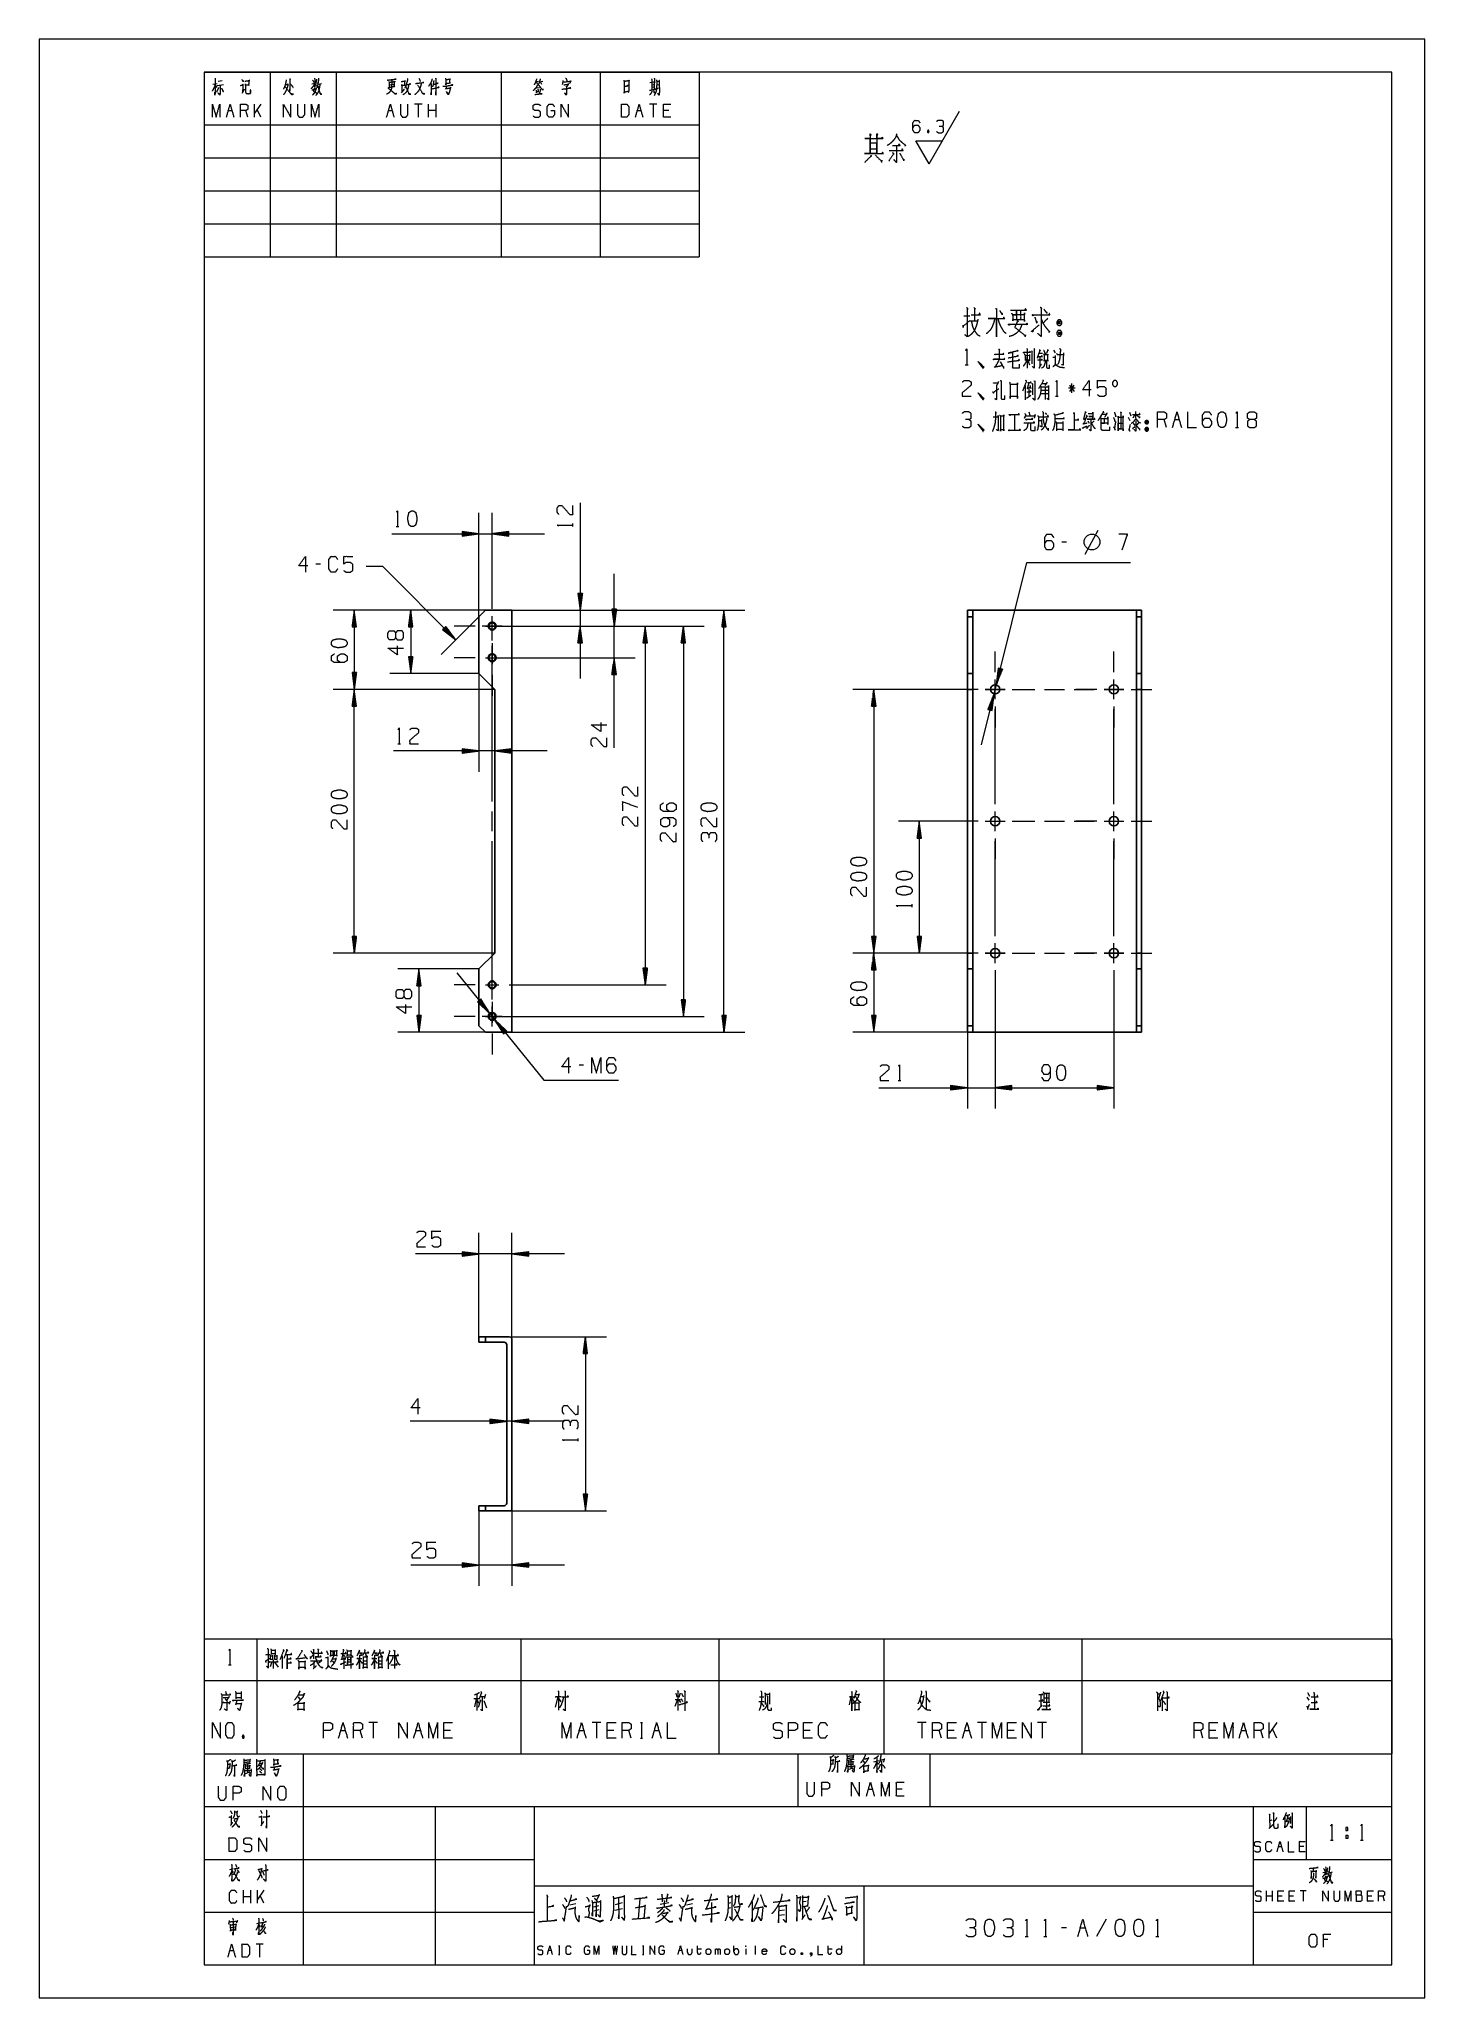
# Model space of a CAD drawing. Header units: millimetres. Extents: x 0 to 210, y 0 to 297.
import ezdxf

# ---------------------------------------------------------------- set-up
doc = ezdxf.new("R2010")
doc.units = ezdxf.units.MM
doc.layers.add('101', color=7, linetype='Continuous', true_color=0xffffff)

msp = doc.modelspace()

# ---------------------------------------------------------------- linework, layer by layer
at = {"layer": '101', "color": 133, "linetype": 'Continuous', "lineweight": 18}
for p, q in [((210, 297), (0, 297)), ((0, 297), (0, 0)), ((210, 0), (210, 297)), ((205, 292), (25, 292)), ((25, 292), (100, 292)), ((25, 292), (25, 5)), ((25, 292), (100, 292)), ((25, 292), (100, 292)), ((25, 292), (25, 264)), ((35, 292), (35, 264)), ((45, 292), (45, 264)), ((70, 292), (70, 264)), ((85, 292), (85, 264)), ((100, 292), (100, 264)), ((205, 5), (205, 292)), ((25, 284), (100, 284)), ((25, 279), (100, 279)), ((25, 274), (100, 274)), ((25, 269), (100, 269)), ((25, 264), (100, 264)), ((25, 37), (25, 5)), ((25, 37), (205, 37)), ((40, 37), (40, 5)), ((115, 37), (115, 29)), ((135, 37), (135, 29)), ((25, 29), (205, 29)), ((60, 29), (60, 5)), ((75, 29), (75, 5)), ((184, 29), (184, 5)), ((192, 29), (192, 21)), ((25, 21), (75, 21)), ((184, 21), (205, 21)), ((75, 17), (184, 17)), ((125, 17), (125, 5)), ((25, 13), (75, 13)), ((184, 13), (205, 13)), ((25, 5), (205, 5)), ((25, 5), (205, 5)), ((0, 0), (210, 0))]:
    msp.add_line(p, q, dxfattribs=at)
at = {"layer": '101', "color": 72, "linetype": 'Continuous', "lineweight": 18}
for p, q in [((26.34, 290.18), (26.96, 290.3)), ((26.7, 289.95), (26.92, 289.68)), ((26.99, 289.99), (27.95, 290.14)), ((27.13, 290.61), (27.71, 290.74)), ((41.34, 290.22), (42.13, 290.38)), ((42.25, 290.16), (42.79, 290.28)), ((53.17, 290.09), (53.7, 290.18)), ((54.91, 288.87), (55.37, 289.43)), ((75.25, 290.57), (75.67, 290.63)), ((75.35, 290.55), (75.45, 290.24)), ((75.83, 289.64), (75.37, 289.56)), ((75.82, 290.51), (76.35, 290.61)), ((75.98, 290.49), (76.11, 290.16)), ((92.56, 290.43), (93.43, 290.55)), ((92.84, 290.07), (93.11, 290.14)), ((92.86, 289.72), (93.09, 289.78)), ((93.6, 290.05), (93.85, 290.12)), ((28.66, 286.17), (29.22, 286.17)), ((31.62, 285.18), (31.34, 286.17)), ((33.59, 287.14), (32.63, 285.78)), ((32.63, 285.18), (32.63, 287.14)), ((33.59, 285.18), (33.04, 286.36)), ((52.94, 286.17), (53.49, 286.17)), ((58.02, 287.14), (56.9, 287.14)), ((57.46, 287.14), (57.46, 285.18)), ((59.02, 285.18), (59.02, 287.14)), ((60.14, 286.17), (59.02, 286.17)), ((60.14, 285.18), (60.14, 287.14)), ((90.65, 286.17), (91.2, 286.17)), ((93.6, 287.14), (92.49, 287.14)), ((93.05, 287.14), (93.05, 285.18)), ((95.45, 286.17), (94.61, 286.17)), ((140.14, 255.07), (141.05, 255.07)), ((141.05, 254.28), (142.19, 254.28)), ((150.38, 249.73), (150.52, 249.58)), ((150.43, 249.63), (150.43, 247.76)), ((150.72, 250.08), (150.86, 249.93)), ((153.75, 249.86), (153.96, 249.46)), ((140.36, 247.63), (140.78, 247.63)), ((149.43, 249.03), (150.1, 249.06)), ((149.78, 248.41), (150.1, 247.63)), ((153.61, 248.78), (153.93, 248.78)), ((149.43, 244.47), (149.43, 242.3)), ((149.99, 244.1), (149.99, 242.82)), ((150.12, 244.52), (150.29, 244.02)), ((150.75, 245.2), (151, 245.12)), ((151.86, 243.8), (152.96, 243.8)), ((151.97, 244.77), (152.66, 244.77)), ((152.75, 244.97), (152.41, 244.5)), ((157, 244.07), (155.99, 244.07)), ((156.82, 244.55), (156.17, 243.6)), ((156.17, 244.55), (156.84, 243.6)), ((156.49, 243.35), (156.49, 244.77)), ((149.62, 242.57), (150.27, 243)), ((151.83, 243.25), (152.94, 243.25)), ((154.01, 242.87), (154.44, 242.87)), ((147.8, 240.08), (147.8, 237.73)), ((147.8, 240.06), (147.8, 237.73)), ((149.99, 240.51), (150.13, 239.98)), ((151.47, 239.18), (151.91, 239.18)), ((152.46, 240.36), (152.69, 240.08)), ((154.17, 238.81), (155.13, 238.81)), ((154.17, 237.88), (155.15, 237.88)), ((155.13, 239.01), (155.13, 237.63)), ((158.94, 239.11), (159.13, 238.76)), ((159.88, 239.11), (159.56, 238.78)), ((165.04, 239.66), (165.31, 239.16)), ((165.22, 240.46), (165.45, 239.88)), ((165.68, 237.96), (166.03, 238.28)), ((166.03, 240.08), (165.77, 239.53)), ((165.79, 238.76), (166.03, 238.43)), ((166.17, 240.53), (166.17, 239.58)), ((166.6, 238.81), (166.32, 238.48)), ((170.83, 238.11), (170.5, 239.31)), ((172.1, 239.31), (172.77, 239.31)), ((181.33, 238.11), (181.76, 238.11)), ((54.08, 223.09), (54.5, 223.09)), ((80.9, 223.11), (80.9, 223.54)), ((155.68, 220.75), (155.01, 220.75)), ((158.52, 218.91), (160.52, 222.56)), ((42.63, 217.4), (41.95, 217.4)), ((54.34, 190.17), (54.77, 190.17)), ((132.29, 165.4), (132.29, 165.83)), ((82.5, 141.42), (81.83, 141.42)), ((130.18, 139.1), (130.61, 139.1)), ((81.69, 84.4), (81.69, 84.82)), ((25, 54.46), (25, 48.11)), ((25, 54.46), (33, 54.46)), ((33, 54.46), (73, 54.46)), ((33, 54.46), (33, 48.11)), ((73, 54.46), (103, 54.46)), ((73, 54.46), (73, 48.11)), ((103, 54.46), (103, 48.11)), ((103, 54.46), (128, 54.46)), ((128, 54.46), (128, 48.11)), ((128, 54.46), (158, 54.46)), ((158, 54.46), (158, 48.11)), ((158, 54.46), (205, 54.46)), ((205, 54.46), (205, 48.11)), ((35.25, 50.93), (34.99, 50.17)), ((35.01, 51.95), (35.01, 51.25)), ((35.01, 51.88), (35.32, 51.88)), ((35.04, 51.35), (35.34, 51.35)), ((35.22, 52.7), (35.73, 52.7)), ((35.22, 52.2), (35.75, 52.2)), ((35.38, 51.95), (35.38, 51.28)), ((35.47, 51.25), (35.47, 49.95)), ((35.64, 51.97), (35.64, 51.3)), ((35.64, 51.85), (36.01, 51.85)), ((35.66, 51.35), (36, 51.35)), ((35.68, 50.9), (36.21, 50.13)), ((35.75, 52.82), (35.75, 52.03)), ((36.01, 51.95), (36.01, 51.28)), ((36.84, 51.85), (36.84, 49.95)), ((42.63, 50.93), (42.26, 50.7)), ((44.41, 51.12), (44.75, 50.68)), ((46.69, 51.3), (47.27, 51.3)), ((48.42, 52.3), (49, 52.3)), ((49.12, 50.65), (49.71, 50.65)), ((50.69, 52.3), (51.28, 52.3)), ((51.4, 50.65), (51.98, 50.65)), ((52.88, 51.75), (52.88, 49.9)), ((54.14, 50.68), (54.05, 50.48)), ((25, 48.11), (33, 48.11)), ((25, 48.11), (25, 37)), ((28.67, 50.48), (29.09, 50.48)), ((33, 48.11), (33, 37)), ((33, 48.11), (73, 48.11)), ((73, 48.11), (73, 37)), ((73, 48.11), (103, 48.11)), ((103, 48.11), (103, 37)), ((103, 48.11), (128, 48.11)), ((128, 48.11), (128, 37)), ((128, 48.11), (158, 48.11)), ((158, 48.11), (158, 37)), ((158, 48.11), (205, 48.11)), ((205, 48.11), (205, 37)), ((29.76, 46.22), (30.58, 46.22)), ((29.76, 45.53), (30.58, 45.53)), ((29.95, 45.08), (29.76, 44.38)), ((29.81, 44.65), (30.59, 44.65)), ((30.59, 46.45), (30.59, 45.3)), ((39.23, 45.65), (39.55, 45.17)), ((65.88, 45.4), (66.64, 45.4)), ((66.21, 45.35), (65.95, 44.13)), ((66.35, 46.08), (66.35, 43.55)), ((66.39, 45.17), (66.6, 44.7)), ((66.87, 45.12), (66.55, 44)), ((66.78, 45.68), (67.56, 45.68)), ((66.8, 45.17), (66.94, 44.95)), ((67.38, 45.08), (67.79, 43.98)), ((67.63, 45.98), (67.45, 45.35)), ((78.6, 45.62), (78.21, 44.08)), ((78.74, 45.35), (79.04, 44.9)), ((96.72, 45.25), (96.32, 44.17)), ((96.37, 45.25), (97.18, 45.25)), ((96.49, 46.18), (96.62, 45.6)), ((96.87, 45.25), (97.18, 44.77)), ((97.15, 46.18), (96.94, 45.53)), ((97.31, 45.37), (97.52, 44.92)), ((97.33, 46.2), (97.61, 45.62)), ((109.06, 44.95), (109.87, 44.95)), ((109.15, 45.65), (109.82, 45.65)), ((110.1, 46.03), (110.7, 46.03)), ((110.7, 46.25), (110.7, 44.55)), ((123.02, 45.6), (122.74, 44.45)), ((133.6, 45.68), (134.03, 45.68)), ((151.81, 45.95), (151.81, 44.13)), ((152.25, 45.48), (153.03, 45.48)), ((169.52, 46.1), (169.87, 46.1)), ((170.17, 45.6), (170.17, 43.53)), ((170.84, 46.45), (171.02, 46.3)), ((192.12, 45.6), (192.42, 45.12)), ((192.21, 46.3), (192.51, 45.75)), ((51.28, 41.74), (49.94, 41.74)), ((50.61, 41.74), (50.61, 39.36)), ((85.14, 41.74), (83.8, 41.74)), ((84.47, 41.74), (84.47, 39.36)), ((91.12, 41.74), (91.46, 41.74)), ((91.3, 41.74), (91.3, 39.36)), ((134.45, 41.74), (133.11, 41.74)), ((133.78, 41.74), (133.78, 39.36)), ((143.56, 41.74), (142.21, 41.74)), ((142.88, 41.74), (142.88, 39.36)), ((152.66, 41.74), (151.32, 41.74)), ((151.99, 41.74), (151.99, 39.36)), ((187.58, 41.74), (186.41, 40.09)), ((186.41, 39.36), (186.41, 41.74)), ((30.85, 39.81), (30.99, 39.39)), ((45.72, 40.56), (46.39, 40.56)), ((49, 39.36), (48.67, 40.56)), ((57.1, 40.56), (57.77, 40.56)), ((62.33, 40.56), (61.32, 40.56)), ((81.86, 40.56), (82.53, 40.56)), ((87.08, 40.56), (86.08, 40.56)), ((89.7, 39.36), (89.36, 40.56)), ((91.12, 39.36), (91.46, 39.36)), ((93.24, 40.56), (93.91, 40.56)), ((116.85, 40.56), (115.84, 40.56)), ((136.73, 39.36), (136.39, 40.56)), ((138.67, 40.56), (137.66, 40.56)), ((140.27, 40.56), (140.94, 40.56)), ((147.77, 40.56), (146.76, 40.56)), ((176.37, 39.36), (176.04, 40.56)), ((178.31, 40.56), (177.31, 40.56)), ((182.19, 40.56), (182.87, 40.56)), ((185.48, 39.36), (185.14, 40.56)), ((187.58, 39.36), (186.91, 40.79)), ((25, 37), (33, 37)), ((33, 37), (73, 37)), ((73, 37), (103, 37)), ((103, 37), (128, 37)), ((123.01, 36.05), (123, 34.75)), ((126.51, 35.77), (127.23, 35.97)), ((128, 37), (158, 37)), ((158, 37), (205, 37)), ((31.29, 34.04), (31.83, 34.2)), ((31.58, 35.44), (31.57, 34.13)), ((122.72, 34.66), (123.26, 34.82)), ((125.68, 31.65), (126.27, 31.65)), ((130.8, 31.65), (129.91, 31.65)), ((186.57, 26.88), (186.89, 27.01)), ((195.7, 23.93), (196.13, 23.93)), ((198.01, 24.65), (198.01, 24.18)), ((198.01, 24.65), (198.35, 24.65)), ((200.25, 23.93), (200.68, 23.93)), ((187.83, 22.95), (188.27, 22.95)), ((191.67, 22.95), (191, 22.95)), ((29.41, 19.54), (28.85, 19.39)), ((29.22, 19.29), (29.42, 19.02)), ((194.57, 19.02), (195.36, 19.18)), ((195.48, 18.95), (196.02, 19.08)), ((30.96, 14.33), (30.96, 16.3)), ((32.07, 15.33), (30.96, 15.33)), ((32.07, 14.33), (32.07, 16.3)), ((33.08, 14.33), (33.08, 16.3)), ((34.05, 16.3), (33.08, 14.93)), ((34.05, 14.33), (33.49, 15.51)), ((91.04, 15.01), (90.77, 12.01)), ((186.03, 14.64), (186.03, 16.21)), ((186.92, 15.43), (186.03, 15.43)), ((186.92, 14.64), (186.92, 16.21)), ((188.4, 15.43), (187.73, 15.43)), ((190.09, 15.43), (189.43, 15.43)), ((192.01, 16.21), (191.12, 16.21)), ((191.57, 16.21), (191.57, 14.64)), ((201.97, 15.43), (201.31, 15.43)), ((203.89, 14.64), (203.67, 15.43)), ((80.43, 14.08), (81.33, 14.32)), ((84.04, 13.81), (84.82, 13.98)), ((84.04, 13.19), (84.87, 13.39)), ((87.26, 13.29), (88.38, 13.57)), ((88.33, 14.39), (87.28, 14.12)), ((94.09, 14.19), (95.45, 14.43)), ((98.11, 14.08), (99.01, 14.32)), ((104.82, 14.39), (104.43, 14.32)), ((104.79, 13.63), (104.43, 13.53)), ((112.96, 13.29), (112.11, 13.19)), ((112.11, 12.53), (112.96, 12.63)), ((113.64, 14.84), (113.45, 14.74)), ((116.23, 14.63), (115.72, 14.57)), ((161.73, 11.92), (160.25, 9.3)), ((29.11, 10.67), (29.64, 10.75)), ((33.49, 11.35), (32.92, 11.23)), ((33.28, 11.06), (33.47, 10.81)), ((149.44, 9.3), (149.91, 9.3)), ((152.27, 9.3), (152.74, 9.3)), ((155.7, 10.63), (154.96, 10.63)), ((157.79, 10.63), (158.53, 10.63)), ((169.24, 9.3), (169.71, 9.3)), ((28.89, 7.18), (29.45, 7.18)), ((33.97, 8.15), (32.86, 8.15)), ((33.41, 8.15), (33.41, 6.19)), ((77.2, 7.22), (77.57, 7.22)), ((78.7, 7.87), (78.89, 7.87)), ((78.7, 6.56), (78.89, 6.56)), ((78.8, 7.87), (78.8, 6.56)), ((91.43, 7.87), (91.62, 7.87)), ((91.43, 6.56), (91.62, 6.56)), ((91.53, 7.87), (91.53, 6.56)), ((97, 7.22), (97.37, 7.22)), ((99.65, 7.43), (100.38, 7.43)), ((102.48, 6.56), (102.48, 7.43)), ((105.3, 6.91), (105.3, 7.87)), ((107.09, 7.43), (107.09, 6.56)), ((108.5, 7.89), (108.5, 6.56)), ((119.45, 7.43), (120.18, 7.43)), ((195.32, 8.85), (194.63, 8.85))]:
    msp.add_line(p, q, dxfattribs=at)
at = {"layer": '101', "color": 43, "linetype": 'Continuous', "lineweight": 18}
for p, q in [((134.86, 278.09), (139.47, 286.09)), ((134.68, 283.18), (134.8, 282.84)), ((132.84, 281.59), (136.88, 281.59)), ((134.86, 278.09), (132.84, 281.59))]:
    msp.add_line(p, q, dxfattribs=at)
at = {"layer": '101', "color": 22, "linetype": 'Continuous', "lineweight": 18}
for p, q in [((81.99, 226.71), (81.99, 200.07)), ((66.65, 209.41), (66.65, 225.17)), ((68.65, 211.51), (68.65, 225.17)), ((53.44, 222), (76.59, 222)), ((66.65, 222), (64.11, 222.33)), ((64.11, 222.33), (64.14, 222.33)), ((64.11, 222.33), (64.14, 222.33)), ((64.11, 222.33), (64.11, 221.66)), ((64.11, 222.28), (64.53, 222.28)), ((64.11, 222.22), (64.92, 222.22)), ((64.11, 222.17), (65.3, 222.17)), ((64.11, 222.12), (65.69, 222.12)), ((64.11, 222.07), (66.07, 222.07)), ((64.11, 222.02), (66.46, 222.02)), ((64.11, 221.66), (66.65, 222)), ((64.11, 221.97), (66.46, 221.97)), ((64.11, 221.92), (66.07, 221.92)), ((64.11, 221.87), (65.69, 221.87)), ((64.11, 221.82), (65.3, 221.82)), ((64.11, 221.77), (64.92, 221.77)), ((64.11, 221.72), (64.53, 221.72)), ((64.11, 221.67), (64.14, 221.67)), ((64.11, 221.67), (64.14, 221.67)), ((71.19, 222.33), (68.65, 222)), ((68.65, 222), (71.19, 221.66)), ((71.19, 222.02), (68.84, 222.02)), ((71.19, 221.97), (68.84, 221.97)), ((71.19, 222.07), (69.23, 222.07)), ((71.19, 221.92), (69.23, 221.92)), ((71.19, 222.12), (69.62, 222.12)), ((71.19, 221.87), (69.62, 221.87)), ((71.19, 222.17), (70, 222.17)), ((71.19, 221.82), (70, 221.82)), ((71.19, 222.22), (70.39, 222.22)), ((71.19, 221.77), (70.39, 221.77)), ((71.19, 222.28), (70.77, 222.28)), ((71.19, 221.72), (70.77, 221.72)), ((71.19, 222.33), (71.16, 222.33)), ((71.19, 222.33), (71.16, 222.33)), ((71.19, 221.67), (71.16, 221.67)), ((71.19, 221.67), (71.16, 221.67)), ((71.19, 221.66), (71.19, 222.33)), ((52.08, 217.02), (49.54, 217.02)), ((52.08, 217.02), (63.17, 205.93)), ((142.8, 190.02), (149.68, 217.66)), ((149.68, 217.66), (165.4, 217.66)), ((87.14, 189.56), (87.14, 215.94)), ((81.66, 212.95), (81.99, 210.41)), ((82.33, 212.95), (81.66, 212.95)), ((81.66, 212.95), (81.66, 212.91)), ((81.66, 212.95), (81.66, 212.91)), ((81.71, 212.95), (81.71, 212.53)), ((81.76, 212.95), (81.76, 212.14)), ((81.81, 212.95), (81.81, 211.76)), ((81.86, 212.95), (81.86, 211.37)), ((81.91, 212.95), (81.91, 210.98)), ((81.97, 212.95), (81.97, 210.6)), ((81.99, 210.41), (82.33, 212.95)), ((82.02, 212.95), (82.02, 210.6)), ((82.07, 212.95), (82.07, 210.98)), ((82.12, 212.95), (82.12, 211.37)), ((82.17, 212.95), (82.17, 211.76)), ((82.22, 212.95), (82.22, 212.14)), ((82.27, 212.95), (82.27, 212.53)), ((82.32, 212.95), (82.32, 212.91)), ((82.32, 212.95), (82.32, 212.91)), ((67.65, 210.41), (44.57, 210.41)), ((47.75, 210.41), (47.41, 207.87)), ((47.47, 207.87), (47.47, 208.28)), ((47.52, 207.87), (47.52, 208.67)), ((47.57, 207.87), (47.57, 209.06)), ((47.62, 207.87), (47.62, 209.44)), ((47.67, 207.87), (47.67, 209.83)), ((47.72, 207.87), (47.72, 210.21)), ((48.08, 207.87), (47.75, 210.41)), ((47.75, 210.41), (47.75, 198.41)), ((47.77, 207.87), (47.77, 210.21)), ((47.83, 207.87), (47.83, 209.83)), ((47.88, 207.87), (47.88, 209.44)), ((47.93, 207.87), (47.93, 209.06)), ((47.98, 207.87), (47.98, 208.67)), ((48.03, 207.87), (48.03, 208.28)), ((67.65, 210.41), (53.14, 210.41)), ((56.32, 210.41), (55.98, 207.87)), ((56.04, 207.87), (56.04, 208.28)), ((56.09, 207.87), (56.09, 208.67)), ((56.14, 207.87), (56.14, 209.06)), ((56.19, 207.87), (56.19, 209.44)), ((56.24, 207.87), (56.24, 209.83)), ((56.29, 207.87), (56.29, 210.21)), ((56.65, 207.87), (56.32, 210.41)), ((56.32, 210.41), (56.32, 200.81)), ((56.34, 207.87), (56.34, 210.21)), ((56.39, 207.87), (56.39, 209.83)), ((56.44, 207.87), (56.44, 209.44)), ((56.49, 207.87), (56.49, 209.06)), ((56.55, 207.87), (56.55, 208.67)), ((56.6, 207.87), (56.6, 208.28)), ((66.65, 209.41), (60.93, 203.68)), ((61.61, 207.96), (61.14, 207.49)), ((61.57, 207.92), (61.87, 207.62)), ((61.61, 207.96), (61.63, 207.93)), ((63.17, 205.93), (61.61, 207.96)), ((61.61, 207.96), (61.63, 207.93)), ((68.65, 208.01), (95.02, 208.01)), ((68.65, 208.01), (100.8, 208.01)), ((68.65, 208.01), (90.32, 208.01)), ((71.25, 210.41), (106.96, 210.41)), ((71.25, 210.41), (85.17, 210.41)), ((72.15, 208.01), (85.17, 208.01)), ((81.99, 208.01), (81.66, 205.47)), ((82.33, 205.47), (81.99, 208.01)), ((87.48, 210.55), (86.81, 210.55)), ((86.81, 210.55), (86.81, 210.51)), ((86.81, 210.55), (87.14, 208.01)), ((86.81, 210.55), (86.81, 210.51)), ((86.86, 210.55), (86.86, 210.13)), ((86.91, 210.55), (86.91, 209.74)), ((86.96, 210.55), (86.96, 209.36)), ((87.01, 210.55), (87.01, 208.97)), ((87.07, 210.55), (87.07, 208.58)), ((87.12, 210.55), (87.12, 208.2)), ((87.14, 208.01), (87.48, 210.55)), ((87.17, 210.55), (87.17, 208.2)), ((87.22, 210.55), (87.22, 208.58)), ((87.27, 210.55), (87.27, 208.97)), ((87.32, 210.55), (87.32, 209.36)), ((87.37, 210.55), (87.37, 209.74)), ((87.42, 210.55), (87.42, 210.13)), ((87.47, 210.55), (87.47, 210.51)), ((87.47, 210.55), (87.47, 210.51)), ((91.85, 208.01), (91.51, 205.47)), ((92.18, 205.47), (91.85, 208.01)), ((91.85, 208.01), (91.85, 153.61)), ((97.63, 208.01), (97.29, 205.47)), ((97.96, 205.47), (97.63, 208.01)), ((97.63, 208.01), (97.63, 148.81)), ((103.78, 210.41), (103.45, 207.87)), ((103.5, 207.87), (103.5, 208.28)), ((103.55, 207.87), (103.55, 208.67)), ((103.6, 207.87), (103.6, 209.06)), ((103.66, 207.87), (103.66, 209.44)), ((103.71, 207.87), (103.71, 209.83)), ((103.76, 207.87), (103.76, 210.21)), ((104.12, 207.87), (103.78, 210.41)), ((103.78, 146.41), (103.78, 210.41)), ((103.81, 207.87), (103.81, 210.21)), ((103.86, 207.87), (103.86, 209.83)), ((103.91, 207.87), (103.91, 209.44)), ((103.96, 207.87), (103.96, 209.06)), ((104.01, 207.87), (104.01, 208.67)), ((104.06, 207.87), (104.06, 208.28)), ((47.41, 207.87), (48.08, 207.87)), ((47.42, 207.87), (47.42, 207.9)), ((47.42, 207.87), (47.42, 207.9)), ((48.08, 207.87), (48.08, 207.9)), ((48.08, 207.87), (48.08, 207.9)), ((55.98, 207.87), (56.65, 207.87)), ((55.99, 207.87), (55.99, 207.9)), ((55.99, 207.87), (55.99, 207.9)), ((56.65, 207.87), (56.65, 207.9)), ((56.65, 207.87), (56.65, 207.9)), ((61.14, 207.49), (61.16, 207.47)), ((61.14, 207.49), (61.16, 207.47)), ((61.14, 207.49), (63.17, 205.93)), ((61.18, 207.52), (61.47, 207.23)), ((61.21, 207.56), (61.78, 206.99)), ((61.25, 207.6), (62.09, 206.76)), ((61.29, 207.63), (62.4, 206.52)), ((61.32, 207.67), (62.71, 206.28)), ((61.36, 207.7), (63.02, 206.04)), ((61.39, 207.74), (63.05, 206.08)), ((61.43, 207.78), (62.82, 206.39)), ((61.47, 207.81), (62.58, 206.7)), ((61.5, 207.85), (62.34, 207.01)), ((61.54, 207.88), (62.11, 207.32)), ((81.66, 205.47), (81.66, 205.5)), ((81.66, 205.47), (81.66, 205.5)), ((81.66, 205.47), (82.33, 205.47)), ((81.71, 205.47), (81.71, 205.88)), ((81.76, 205.47), (81.76, 206.27)), ((81.81, 205.47), (81.81, 206.66)), ((81.86, 205.47), (81.86, 207.04)), ((81.91, 205.47), (81.91, 207.43)), ((81.97, 205.47), (81.97, 207.81)), ((82.02, 205.47), (82.02, 207.81)), ((82.07, 205.47), (82.07, 207.43)), ((82.12, 205.47), (82.12, 207.04)), ((82.17, 205.47), (82.17, 206.66)), ((82.22, 205.47), (82.22, 206.27)), ((82.27, 205.47), (82.27, 205.88)), ((82.32, 205.47), (82.32, 205.5)), ((82.32, 205.47), (82.32, 205.5)), ((91.51, 205.47), (92.18, 205.47)), ((91.52, 205.47), (91.52, 205.5)), ((91.52, 205.47), (91.52, 205.5)), ((91.57, 205.47), (91.57, 205.88)), ((91.62, 205.47), (91.62, 206.27)), ((91.67, 205.47), (91.67, 206.66)), ((91.72, 205.47), (91.72, 207.04)), ((91.77, 205.47), (91.77, 207.43)), ((91.82, 205.47), (91.82, 207.81)), ((91.87, 205.47), (91.87, 207.81)), ((91.92, 205.47), (91.92, 207.43)), ((91.97, 205.47), (91.97, 207.04)), ((92.02, 205.47), (92.02, 206.66)), ((92.08, 205.47), (92.08, 206.27)), ((92.13, 205.47), (92.13, 205.88)), ((92.18, 205.47), (92.18, 205.5)), ((92.18, 205.47), (92.18, 205.5)), ((97.29, 205.47), (97.96, 205.47)), ((97.3, 205.47), (97.3, 205.5)), ((97.3, 205.47), (97.3, 205.5)), ((97.35, 205.47), (97.35, 205.88)), ((97.4, 205.47), (97.4, 206.27)), ((97.45, 205.47), (97.45, 206.66)), ((97.5, 205.47), (97.5, 207.04)), ((97.55, 205.47), (97.55, 207.43)), ((97.6, 205.47), (97.6, 207.81)), ((97.65, 205.47), (97.65, 207.81)), ((97.7, 205.47), (97.7, 207.43)), ((97.75, 205.47), (97.75, 207.04)), ((97.8, 205.47), (97.8, 206.66)), ((97.85, 205.47), (97.85, 206.27)), ((97.91, 205.47), (97.91, 205.88)), ((97.96, 205.47), (97.96, 205.5)), ((97.96, 205.47), (97.96, 205.5)), ((103.45, 207.87), (103.45, 207.9)), ((103.45, 207.87), (103.45, 207.9)), ((103.45, 207.87), (104.12, 207.87)), ((104.11, 207.87), (104.11, 207.9)), ((104.11, 207.87), (104.11, 207.9)), ((56.65, 203.35), (55.98, 203.35)), ((55.98, 203.35), (56.32, 200.81)), ((55.99, 203.35), (55.99, 203.31)), ((55.99, 203.35), (55.99, 203.31)), ((56.04, 203.35), (56.04, 202.93)), ((56.09, 203.35), (56.09, 202.54)), ((56.14, 203.35), (56.14, 202.16)), ((56.19, 203.35), (56.19, 201.77)), ((56.24, 203.35), (56.24, 201.38)), ((56.29, 203.35), (56.29, 201)), ((56.32, 200.81), (56.65, 203.35)), ((56.34, 203.35), (56.34, 201)), ((56.39, 203.35), (56.39, 201.38)), ((56.44, 203.35), (56.44, 201.77)), ((56.49, 203.35), (56.49, 202.16)), ((56.55, 203.35), (56.55, 202.54)), ((56.6, 203.35), (56.6, 202.93)), ((56.65, 203.35), (56.65, 203.31)), ((56.65, 203.35), (56.65, 203.31)), ((66.65, 203.21), (66.65, 185.9)), ((68.65, 203.21), (90.32, 203.21)), ((87.14, 203.21), (86.81, 200.67)), ((87.01, 200.67), (87.01, 202.24)), ((87.07, 200.67), (87.07, 202.63)), ((87.12, 200.67), (87.12, 203.01)), ((87.48, 200.67), (87.14, 203.21)), ((87.17, 200.67), (87.17, 203.01)), ((87.22, 200.67), (87.22, 202.63)), ((87.27, 200.67), (87.27, 202.24)), ((47.41, 200.95), (47.75, 198.41)), ((48.08, 200.95), (47.41, 200.95)), ((47.42, 200.95), (47.42, 200.91)), ((47.42, 200.95), (47.42, 200.91)), ((47.47, 200.95), (47.47, 200.53)), ((47.52, 200.95), (47.52, 200.14)), ((47.57, 200.95), (47.57, 199.76)), ((47.62, 200.95), (47.62, 199.37)), ((47.67, 200.95), (47.67, 198.98)), ((47.72, 200.95), (47.72, 198.6)), ((47.75, 198.41), (48.08, 200.95)), ((47.77, 200.95), (47.77, 198.6)), ((47.83, 200.95), (47.83, 198.98)), ((47.88, 200.95), (47.88, 199.37)), ((47.93, 200.95), (47.93, 199.76)), ((47.98, 200.95), (47.98, 200.14)), ((48.03, 200.95), (48.03, 200.53)), ((48.08, 200.95), (48.08, 200.91)), ((48.08, 200.95), (48.08, 200.91)), ((66.65, 200.81), (53.14, 200.81)), ((86.81, 200.67), (86.81, 200.7)), ((86.81, 200.67), (86.81, 200.7)), ((86.81, 200.67), (87.48, 200.67)), ((86.86, 200.67), (86.86, 201.08)), ((86.91, 200.67), (86.91, 201.47)), ((86.96, 200.67), (86.96, 201.86)), ((87.32, 200.67), (87.32, 201.86)), ((87.37, 200.67), (87.37, 201.47)), ((87.42, 200.67), (87.42, 201.08)), ((87.47, 200.67), (87.47, 200.7)), ((87.47, 200.67), (87.47, 200.7)), ((145.34, 201.63), (145.05, 199.09)), ((145.05, 199.09), (145.99, 201.47)), ((145.64, 201.56), (145.08, 199.28)), ((145.59, 201.57), (145.12, 199.67)), ((145.69, 201.54), (145.12, 199.27)), ((145.54, 201.58), (145.16, 200.05)), ((145.49, 201.59), (145.21, 200.44)), ((145.45, 201.6), (145.25, 200.83)), ((145.74, 201.53), (145.27, 199.63)), ((145.4, 201.62), (145.3, 201.21)), ((145.99, 201.47), (145.34, 201.63)), ((145.35, 201.63), (145.34, 201.6)), ((145.35, 201.63), (145.34, 201.6)), ((145.79, 201.52), (145.41, 199.99)), ((145.84, 201.51), (145.55, 200.35)), ((145.89, 201.49), (145.69, 200.71)), ((145.94, 201.48), (145.84, 201.08)), ((145.99, 201.47), (145.98, 201.44)), ((145.99, 201.47), (145.98, 201.44)), ((69.05, 198.41), (44.57, 198.41)), ((69.05, 198.41), (44.57, 198.41)), ((47.75, 198.41), (47.41, 195.87)), ((47.47, 195.87), (47.47, 196.28)), ((47.52, 195.87), (47.52, 196.67)), ((47.57, 195.87), (47.57, 197.06)), ((47.62, 195.87), (47.62, 197.44)), ((47.67, 195.87), (47.67, 197.83)), ((47.72, 195.87), (47.72, 198.21)), ((48.08, 195.87), (47.75, 198.41)), ((47.75, 158.41), (47.75, 198.41)), ((47.77, 195.87), (47.77, 198.21)), ((47.83, 195.87), (47.83, 197.83)), ((47.88, 195.87), (47.88, 197.44)), ((47.93, 195.87), (47.93, 197.06)), ((47.98, 195.87), (47.98, 196.67)), ((48.03, 195.87), (48.03, 196.28)), ((141.38, 198.41), (123.32, 198.41)), ((126.49, 198.41), (126.16, 195.87)), ((126.21, 195.87), (126.21, 196.28)), ((126.26, 195.87), (126.26, 196.67)), ((126.31, 195.87), (126.31, 197.06)), ((126.37, 195.87), (126.37, 197.44)), ((126.42, 195.87), (126.42, 197.83)), ((126.47, 195.87), (126.47, 198.21)), ((126.49, 198.41), (126.49, 158.41)), ((126.83, 195.87), (126.49, 198.41)), ((126.52, 195.87), (126.52, 198.21)), ((126.57, 195.87), (126.57, 197.83)), ((126.62, 195.87), (126.62, 197.44)), ((126.67, 195.87), (126.67, 197.06)), ((126.72, 195.87), (126.72, 196.67)), ((126.77, 195.87), (126.77, 196.28)), ((144.72, 197.73), (143.78, 195.34)), ((143.88, 195.32), (144.07, 196.1)), ((143.93, 195.3), (144.22, 196.46)), ((143.98, 195.29), (144.36, 196.82)), ((144.03, 195.28), (144.5, 197.18)), ((144.08, 195.27), (144.64, 197.55)), ((144.13, 195.26), (144.69, 197.53)), ((144.18, 195.24), (144.65, 197.15)), ((144.22, 195.23), (144.61, 196.76)), ((144.27, 195.22), (144.56, 196.37)), ((144.43, 195.18), (144.72, 197.73)), ((47.41, 195.87), (48.08, 195.87)), ((47.42, 195.87), (47.42, 195.9)), ((47.42, 195.87), (47.42, 195.9)), ((48.08, 195.87), (48.08, 195.9)), ((48.08, 195.87), (48.08, 195.9)), ((126.16, 195.87), (126.16, 195.9)), ((126.16, 195.87), (126.16, 195.9)), ((126.16, 195.87), (126.83, 195.87)), ((126.82, 195.87), (126.82, 195.9)), ((126.82, 195.87), (126.82, 195.9)), ((143.78, 195.34), (143.79, 195.37)), ((143.78, 195.34), (143.79, 195.37)), ((143.78, 195.34), (144.43, 195.18)), ((143.83, 195.33), (143.93, 195.73)), ((144.32, 195.21), (144.52, 195.99)), ((144.37, 195.19), (144.47, 195.6)), ((144.42, 195.18), (144.43, 195.21)), ((144.42, 195.18), (144.43, 195.21)), ((76.99, 189.08), (53.71, 189.08)), ((64.11, 189.41), (64.14, 189.41)), ((64.11, 189.41), (64.11, 188.74)), ((66.65, 189.08), (64.11, 189.41)), ((64.11, 189.41), (64.14, 189.41)), ((64.11, 189.36), (64.53, 189.36)), ((64.11, 189.31), (64.92, 189.31)), ((64.11, 189.25), (65.3, 189.25)), ((64.11, 189.2), (65.69, 189.2)), ((64.11, 189.15), (66.07, 189.15)), ((64.11, 189.1), (66.46, 189.1)), ((64.11, 188.74), (66.65, 189.08)), ((64.11, 189.05), (66.46, 189.05)), ((64.11, 189), (66.07, 189)), ((64.11, 188.95), (65.69, 188.95)), ((64.11, 188.9), (65.3, 188.9)), ((64.11, 188.85), (64.92, 188.85)), ((64.11, 188.8), (64.53, 188.8)), ((64.11, 188.75), (64.14, 188.75)), ((64.11, 188.75), (64.14, 188.75)), ((71.59, 189.41), (69.05, 189.08)), ((69.05, 189.08), (71.59, 188.74)), ((71.59, 189.1), (69.24, 189.1)), ((71.59, 189.05), (69.24, 189.05)), ((71.59, 189.15), (69.63, 189.15)), ((71.59, 189), (69.63, 189)), ((71.59, 189.2), (70.02, 189.2)), ((71.59, 188.95), (70.02, 188.95)), ((71.59, 189.25), (70.4, 189.25)), ((71.59, 188.9), (70.4, 188.9)), ((71.59, 189.31), (70.79, 189.31)), ((71.59, 188.85), (70.79, 188.85)), ((71.59, 189.36), (71.17, 189.36)), ((71.59, 188.8), (71.17, 188.8)), ((71.59, 189.41), (71.56, 189.41)), ((71.59, 189.41), (71.56, 189.41)), ((71.59, 188.75), (71.56, 188.75)), ((71.59, 188.75), (71.56, 188.75)), ((71.59, 188.74), (71.59, 189.41)), ((139.12, 178.41), (130.21, 178.41)), ((133.38, 178.41), (133.05, 175.87)), ((133.36, 175.87), (133.36, 178.21)), ((133.71, 175.87), (133.38, 178.41)), ((133.38, 178.41), (133.38, 158.41)), ((133.41, 175.87), (133.41, 178.21)), ((133.05, 175.87), (133.05, 175.9)), ((133.05, 175.87), (133.05, 175.9)), ((133.05, 175.87), (133.71, 175.87)), ((133.1, 175.87), (133.1, 176.28)), ((133.15, 175.87), (133.15, 176.67)), ((133.2, 175.87), (133.2, 177.06)), ((133.25, 175.87), (133.25, 177.44)), ((133.3, 175.87), (133.3, 177.83)), ((133.46, 175.87), (133.46, 177.83)), ((133.51, 175.87), (133.51, 177.44)), ((133.56, 175.87), (133.56, 177.06)), ((133.61, 175.87), (133.61, 176.67)), ((133.66, 175.87), (133.66, 176.28)), ((133.71, 175.87), (133.71, 175.9)), ((133.71, 175.87), (133.71, 175.9)), ((47.41, 160.95), (47.75, 158.41)), ((48.08, 160.95), (47.41, 160.95)), ((47.42, 160.95), (47.42, 160.91)), ((47.42, 160.95), (47.42, 160.91)), ((47.47, 160.95), (47.47, 160.53)), ((47.52, 160.95), (47.52, 160.14)), ((47.57, 160.95), (47.57, 159.76)), ((47.62, 160.95), (47.62, 159.37)), ((47.67, 160.95), (47.67, 158.98)), ((47.72, 160.95), (47.72, 158.6)), ((47.75, 158.41), (48.08, 160.95)), ((47.77, 160.95), (47.77, 158.6)), ((47.83, 160.95), (47.83, 158.98)), ((47.88, 160.95), (47.88, 159.37)), ((47.93, 160.95), (47.93, 159.76)), ((47.98, 160.95), (47.98, 160.14)), ((48.03, 160.95), (48.03, 160.53)), ((48.08, 160.95), (48.08, 160.91)), ((48.08, 160.95), (48.08, 160.91)), ((126.16, 160.95), (126.49, 158.41)), ((126.83, 160.95), (126.16, 160.95)), ((126.16, 160.95), (126.16, 160.91)), ((126.16, 160.95), (126.16, 160.91)), ((126.21, 160.95), (126.21, 160.53)), ((126.26, 160.95), (126.26, 160.14)), ((126.31, 160.95), (126.31, 159.76)), ((126.37, 160.95), (126.37, 159.37)), ((126.42, 160.95), (126.42, 158.98)), ((126.47, 160.95), (126.47, 158.6)), ((126.49, 158.41), (126.83, 160.95)), ((126.52, 160.95), (126.52, 158.6)), ((126.57, 160.95), (126.57, 158.98)), ((126.62, 160.95), (126.62, 159.37)), ((126.67, 160.95), (126.67, 159.76)), ((126.72, 160.95), (126.72, 160.14)), ((126.77, 160.95), (126.77, 160.53)), ((126.82, 160.95), (126.82, 160.91)), ((126.82, 160.95), (126.82, 160.91)), ((133.05, 160.95), (133.38, 158.41)), ((133.05, 160.95), (133.05, 160.91)), ((133.71, 160.95), (133.05, 160.95)), ((133.05, 160.95), (133.05, 160.91)), ((133.1, 160.95), (133.1, 160.53)), ((133.15, 160.95), (133.15, 160.14)), ((133.2, 160.95), (133.2, 159.76)), ((133.25, 160.95), (133.25, 159.37)), ((133.3, 160.95), (133.3, 158.98)), ((133.36, 160.95), (133.36, 158.6)), ((133.38, 158.41), (133.71, 160.95)), ((133.41, 160.95), (133.41, 158.6)), ((133.46, 160.95), (133.46, 158.98)), ((133.51, 160.95), (133.51, 159.37)), ((133.56, 160.95), (133.56, 159.76)), ((133.61, 160.95), (133.61, 160.14)), ((133.66, 160.95), (133.66, 160.53)), ((133.71, 160.95), (133.71, 160.91)), ((133.71, 160.95), (133.71, 160.91)), ((69.05, 158.41), (44.57, 158.41)), ((141.38, 158.41), (123.32, 158.41)), ((141.38, 158.41), (123.32, 158.41)), ((126.49, 158.41), (126.16, 155.87)), ((126.37, 155.87), (126.37, 157.44)), ((126.42, 155.87), (126.42, 157.83)), ((126.47, 155.87), (126.47, 158.21)), ((126.83, 155.87), (126.49, 158.41)), ((126.49, 158.41), (126.49, 146.41)), ((126.52, 155.87), (126.52, 158.21)), ((126.57, 155.87), (126.57, 157.83)), ((126.62, 155.87), (126.62, 157.44)), ((139.12, 158.41), (130.21, 158.41)), ((140.68, 158.41), (140.68, 134.84)), ((66.65, 156.01), (54.37, 156.01)), ((57.55, 156.01), (57.21, 153.47)), ((57.37, 153.47), (57.37, 154.66)), ((57.42, 153.47), (57.42, 155.04)), ((57.47, 153.47), (57.47, 155.43)), ((57.52, 153.47), (57.52, 155.81)), ((57.88, 153.47), (57.55, 156.01)), ((57.55, 156.01), (57.55, 146.41)), ((57.57, 153.47), (57.57, 155.81)), ((57.63, 153.47), (57.63, 155.43)), ((57.68, 153.47), (57.68, 155.04)), ((57.73, 153.47), (57.73, 154.66)), ((63.28, 155.44), (76.5, 139.13)), ((91.51, 156.15), (91.85, 153.61)), ((92.18, 156.15), (91.51, 156.15)), ((91.52, 156.15), (91.52, 156.11)), ((91.52, 156.15), (91.52, 156.11)), ((91.57, 156.15), (91.57, 155.73)), ((91.62, 156.15), (91.62, 155.34)), ((91.67, 156.15), (91.67, 154.96)), ((91.72, 156.15), (91.72, 154.57)), ((91.77, 156.15), (91.77, 154.18)), ((91.82, 156.15), (91.82, 153.8)), ((91.85, 153.61), (92.18, 156.15)), ((91.87, 156.15), (91.87, 153.8)), ((91.92, 156.15), (91.92, 154.18)), ((91.97, 156.15), (91.97, 154.57)), ((92.02, 156.15), (92.02, 154.96)), ((92.08, 156.15), (92.08, 155.34)), ((92.13, 156.15), (92.13, 155.73)), ((92.18, 156.15), (92.18, 156.11)), ((92.18, 156.15), (92.18, 156.11)), ((126.16, 155.87), (126.16, 155.9)), ((126.16, 155.87), (126.16, 155.9)), ((126.16, 155.87), (126.83, 155.87)), ((126.21, 155.87), (126.21, 156.28)), ((126.26, 155.87), (126.26, 156.67)), ((126.31, 155.87), (126.31, 157.06)), ((126.67, 155.87), (126.67, 157.06)), ((126.72, 155.87), (126.72, 156.67)), ((126.77, 155.87), (126.77, 156.28)), ((126.82, 155.87), (126.82, 155.9)), ((126.82, 155.87), (126.82, 155.9)), ((144.88, 154.91), (144.88, 134.84)), ((144.88, 154.91), (144.88, 134.84)), ((162.88, 154.91), (162.88, 134.84)), ((57.21, 153.47), (57.88, 153.47)), ((57.22, 153.47), (57.22, 153.5)), ((57.22, 153.47), (57.22, 153.5)), ((57.27, 153.47), (57.27, 153.88)), ((57.32, 153.47), (57.32, 154.27)), ((57.78, 153.47), (57.78, 154.27)), ((57.83, 153.47), (57.83, 153.88)), ((57.88, 153.47), (57.88, 153.5)), ((57.88, 153.47), (57.88, 153.5)), ((74.42, 153.61), (95.02, 153.61)), ((57.21, 148.95), (57.55, 146.41)), ((57.88, 148.95), (57.21, 148.95)), ((57.22, 148.95), (57.22, 148.91)), ((57.22, 148.95), (57.22, 148.91)), ((57.27, 148.95), (57.27, 148.53)), ((57.32, 148.95), (57.32, 148.14)), ((57.37, 148.95), (57.37, 147.76)), ((57.42, 148.95), (57.42, 147.37)), ((57.47, 148.95), (57.47, 146.98)), ((57.52, 148.95), (57.52, 146.6)), ((57.55, 146.41), (57.88, 148.95)), ((57.57, 148.95), (57.57, 146.6)), ((57.63, 148.95), (57.63, 146.98)), ((57.68, 148.95), (57.68, 147.37)), ((57.73, 148.95), (57.73, 147.76)), ((57.78, 148.95), (57.78, 148.14)), ((57.83, 148.95), (57.83, 148.53)), ((57.88, 148.95), (57.88, 148.91)), ((57.88, 148.95), (57.88, 148.91)), ((66.93, 151.46), (66.41, 151.03)), ((66.41, 151.03), (68.27, 149.27)), ((66.42, 151.04), (66.44, 151.01)), ((66.42, 151.04), (66.44, 151.01)), ((66.46, 151.07), (66.72, 150.74)), ((66.5, 151.1), (67, 150.48)), ((66.54, 151.13), (67.29, 150.21)), ((66.58, 151.17), (67.57, 149.94)), ((66.62, 151.2), (67.85, 149.67)), ((66.65, 151.23), (68.13, 149.41)), ((66.69, 151.26), (68.17, 149.44)), ((66.73, 151.29), (67.97, 149.77)), ((66.77, 151.32), (67.76, 150.1)), ((66.81, 151.36), (67.56, 150.43)), ((66.85, 151.39), (67.36, 150.76)), ((66.89, 151.42), (67.15, 151.1)), ((68.27, 149.27), (66.93, 151.46)), ((66.93, 151.45), (66.95, 151.43)), ((66.93, 151.45), (66.95, 151.43)), ((68.65, 148.81), (100.8, 148.81)), ((97.29, 151.35), (97.63, 148.81)), ((97.96, 151.35), (97.29, 151.35)), ((97.3, 151.35), (97.3, 151.31)), ((97.3, 151.35), (97.3, 151.31)), ((97.35, 151.35), (97.35, 150.93)), ((97.4, 151.35), (97.4, 150.54)), ((97.45, 151.35), (97.45, 150.16)), ((97.5, 151.35), (97.5, 149.77)), ((97.55, 151.35), (97.55, 149.38)), ((97.6, 151.35), (97.6, 149)), ((97.63, 148.81), (97.96, 151.35)), ((97.65, 151.35), (97.65, 149)), ((97.7, 151.35), (97.7, 149.38)), ((97.75, 151.35), (97.75, 149.77)), ((97.8, 151.35), (97.8, 150.16)), ((97.85, 151.35), (97.85, 150.54)), ((97.91, 151.35), (97.91, 150.93)), ((97.96, 151.35), (97.96, 151.31)), ((97.96, 151.35), (97.96, 151.31)), ((103.45, 148.95), (103.45, 148.91)), ((103.45, 148.95), (103.45, 148.91)), ((104.12, 148.95), (103.45, 148.95)), ((103.45, 148.95), (103.78, 146.41)), ((103.5, 148.95), (103.5, 148.53)), ((103.55, 148.95), (103.55, 148.14)), ((103.6, 148.95), (103.6, 147.76)), ((103.66, 148.95), (103.66, 147.37)), ((103.71, 148.95), (103.71, 146.98)), ((103.76, 148.95), (103.76, 146.6)), ((103.78, 146.41), (104.12, 148.95)), ((103.81, 148.95), (103.81, 146.6)), ((103.86, 148.95), (103.86, 146.98)), ((103.91, 148.95), (103.91, 147.37)), ((103.96, 148.95), (103.96, 147.76)), ((104.01, 148.95), (104.01, 148.14)), ((104.06, 148.95), (104.06, 148.53)), ((104.11, 148.95), (104.11, 148.91)), ((104.11, 148.95), (104.11, 148.91)), ((126.16, 148.95), (126.16, 148.91)), ((126.16, 148.95), (126.16, 148.91)), ((126.16, 148.95), (126.49, 146.41)), ((126.83, 148.95), (126.16, 148.95)), ((126.21, 148.95), (126.21, 148.53)), ((126.26, 148.95), (126.26, 148.14)), ((126.31, 148.95), (126.31, 147.76)), ((126.37, 148.95), (126.37, 147.37)), ((126.42, 148.95), (126.42, 146.98)), ((126.47, 148.95), (126.47, 146.6)), ((126.49, 146.41), (126.83, 148.95)), ((126.52, 148.95), (126.52, 146.6)), ((126.57, 148.95), (126.57, 146.98)), ((126.62, 148.95), (126.62, 147.37)), ((126.67, 148.95), (126.67, 147.76)), ((126.72, 148.95), (126.72, 148.14)), ((126.77, 148.95), (126.77, 148.53)), ((126.82, 148.95), (126.82, 148.91)), ((126.82, 148.95), (126.82, 148.91)), ((67.65, 146.41), (54.37, 146.41)), ((69.03, 148.34), (70.37, 146.16)), ((70.89, 146.58), (69.03, 148.34)), ((70.61, 146.35), (69.13, 148.17)), ((70.65, 146.38), (69.17, 148.21)), ((70.57, 146.32), (69.33, 147.84)), ((70.69, 146.41), (69.45, 147.94)), ((70.53, 146.29), (69.54, 147.51)), ((70.73, 146.45), (69.74, 147.67)), ((70.49, 146.25), (69.74, 147.18)), ((70.45, 146.22), (69.95, 146.85)), ((70.77, 146.48), (70.02, 147.4)), ((70.41, 146.19), (70.15, 146.52)), ((70.81, 146.51), (70.3, 147.13)), ((70.37, 146.16), (70.35, 146.18)), ((70.37, 146.16), (70.35, 146.18)), ((70.37, 146.16), (70.89, 146.58)), ((70.85, 146.54), (70.58, 146.87)), ((70.89, 146.57), (70.87, 146.6)), ((70.89, 146.57), (70.87, 146.6)), ((71.25, 146.41), (106.96, 146.41)), ((141.88, 146.41), (123.32, 146.41)), ((76.5, 139.13), (87.82, 139.13)), ((127.27, 138.01), (152.82, 138.01)), ((140.68, 138.01), (138.14, 138.35)), ((138.14, 138.35), (138.14, 137.68)), ((138.14, 138.34), (138.18, 138.34)), ((138.14, 138.34), (138.18, 138.34)), ((138.14, 138.29), (138.56, 138.29)), ((138.14, 138.24), (138.95, 138.24)), ((138.14, 138.19), (139.33, 138.19)), ((138.14, 138.14), (139.72, 138.14)), ((138.14, 138.09), (140.11, 138.09)), ((138.14, 138.04), (140.49, 138.04)), ((138.14, 137.68), (140.68, 138.01)), ((138.14, 137.99), (140.49, 137.99)), ((138.14, 137.94), (140.11, 137.94)), ((138.14, 137.88), (139.72, 137.88)), ((138.14, 137.83), (139.33, 137.83)), ((138.14, 137.78), (138.95, 137.78)), ((138.14, 137.73), (138.56, 137.73)), ((138.14, 137.68), (138.18, 137.68)), ((138.14, 137.68), (138.18, 137.68)), ((147.42, 138.35), (144.88, 138.01)), ((147.42, 138.35), (144.88, 138.01)), ((144.88, 138.01), (162.88, 138.01)), ((144.88, 138.01), (147.42, 137.68)), ((144.88, 138.01), (147.42, 137.68)), ((147.42, 138.04), (145.08, 138.04)), ((147.42, 138.04), (145.08, 138.04)), ((147.42, 137.99), (145.08, 137.99)), ((147.42, 137.99), (145.08, 137.99)), ((147.42, 138.09), (145.46, 138.09)), ((147.42, 138.09), (145.46, 138.09)), ((147.42, 137.94), (145.46, 137.94)), ((147.42, 137.94), (145.46, 137.94)), ((147.42, 138.14), (145.85, 138.14)), ((147.42, 138.14), (145.85, 138.14)), ((147.42, 137.88), (145.85, 137.88)), ((147.42, 137.88), (145.85, 137.88)), ((147.42, 138.19), (146.23, 138.19)), ((147.42, 138.19), (146.23, 138.19)), ((147.42, 137.83), (146.23, 137.83)), ((147.42, 137.83), (146.23, 137.83)), ((147.42, 138.24), (146.62, 138.24)), ((147.42, 138.24), (146.62, 138.24)), ((147.42, 137.78), (146.62, 137.78)), ((147.42, 137.78), (146.62, 137.78)), ((147.42, 138.29), (147.01, 138.29)), ((147.42, 138.29), (147.01, 138.29)), ((147.42, 137.73), (147.01, 137.73)), ((147.42, 137.73), (147.01, 137.73)), ((147.42, 138.34), (147.39, 138.34)), ((147.42, 138.34), (147.39, 138.34)), ((147.42, 138.34), (147.39, 138.34)), ((147.42, 138.34), (147.39, 138.34)), ((147.42, 137.68), (147.39, 137.68)), ((147.42, 137.68), (147.39, 137.68)), ((147.42, 137.68), (147.39, 137.68)), ((147.42, 137.68), (147.39, 137.68)), ((147.42, 137.68), (147.42, 138.35)), ((147.42, 137.68), (147.42, 138.35)), ((162.88, 138.01), (160.34, 138.35)), ((160.34, 138.35), (160.34, 137.68)), ((160.34, 138.34), (160.38, 138.34)), ((160.34, 138.34), (160.38, 138.34)), ((160.34, 138.29), (160.76, 138.29)), ((160.34, 138.24), (161.15, 138.24)), ((160.34, 138.19), (161.53, 138.19)), ((160.34, 138.14), (161.92, 138.14)), ((160.34, 138.09), (162.31, 138.09)), ((160.34, 138.04), (162.69, 138.04)), ((160.34, 137.68), (162.88, 138.01)), ((160.34, 137.99), (162.69, 137.99)), ((160.34, 137.94), (162.31, 137.94)), ((160.34, 137.88), (161.92, 137.88)), ((160.34, 137.83), (161.53, 137.83)), ((160.34, 137.78), (161.15, 137.78)), ((160.34, 137.73), (160.76, 137.73)), ((160.34, 137.68), (160.38, 137.68)), ((160.34, 137.68), (160.38, 137.68)), ((66.65, 100.22), (66.65, 115.98)), ((71.65, 99.82), (71.65, 115.98)), ((64.11, 113.14), (64.11, 112.47)), ((66.65, 112.8), (64.11, 113.14)), ((64.11, 113.13), (64.14, 113.13)), ((64.11, 113.13), (64.14, 113.13)), ((64.11, 113.08), (64.53, 113.08)), ((64.11, 113.03), (64.92, 113.03)), ((64.11, 112.98), (65.3, 112.98)), ((64.11, 112.93), (65.69, 112.93)), ((64.11, 112.88), (66.07, 112.88)), ((74.19, 113.14), (71.65, 112.8)), ((74.19, 112.88), (72.23, 112.88)), ((74.19, 112.93), (72.62, 112.93)), ((74.19, 112.98), (73, 112.98)), ((74.19, 113.03), (73.39, 113.03)), ((74.19, 113.08), (73.77, 113.08)), ((74.19, 113.13), (74.16, 113.13)), ((74.19, 113.13), (74.16, 113.13)), ((74.19, 112.47), (74.19, 113.14)), ((79.59, 112.8), (57.05, 112.8)), ((64.11, 112.83), (66.46, 112.83)), ((64.11, 112.47), (66.65, 112.8)), ((64.11, 112.78), (66.46, 112.78)), ((64.11, 112.73), (66.07, 112.73)), ((64.11, 112.67), (65.69, 112.67)), ((64.11, 112.62), (65.3, 112.62)), ((64.11, 112.57), (64.92, 112.57)), ((64.11, 112.52), (64.53, 112.52)), ((64.11, 112.47), (64.14, 112.47)), ((64.11, 112.47), (64.14, 112.47)), ((71.65, 112.8), (74.19, 112.47)), ((74.19, 112.83), (71.84, 112.83)), ((74.19, 112.78), (71.84, 112.78)), ((74.19, 112.73), (72.23, 112.73)), ((74.19, 112.67), (72.62, 112.67)), ((74.19, 112.62), (73, 112.62)), ((74.19, 112.57), (73.39, 112.57)), ((74.19, 112.52), (73.77, 112.52)), ((74.19, 112.47), (74.16, 112.47)), ((74.19, 112.47), (74.16, 112.47)), ((71.25, 100.22), (85.96, 100.22)), ((82.79, 100.22), (82.45, 97.68)), ((82.51, 97.68), (82.51, 98.09)), ((82.56, 97.68), (82.56, 98.48)), ((82.61, 97.68), (82.61, 98.87)), ((82.66, 97.68), (82.66, 99.25)), ((82.71, 97.68), (82.71, 99.64)), ((82.76, 97.68), (82.76, 100.02)), ((82.79, 100.22), (82.79, 73.82)), ((83.12, 97.68), (82.79, 100.22)), ((82.81, 97.68), (82.81, 100.02)), ((82.86, 97.68), (82.86, 99.64)), ((82.91, 97.68), (82.91, 99.25)), ((82.96, 97.68), (82.96, 98.87)), ((83.02, 97.68), (83.02, 98.48)), ((83.07, 97.68), (83.07, 98.09)), ((82.45, 97.68), (83.12, 97.68)), ((82.46, 97.68), (82.46, 97.71)), ((82.46, 97.68), (82.46, 97.71)), ((83.12, 97.68), (83.12, 97.71)), ((83.12, 97.68), (83.12, 97.71)), ((79.59, 87.43), (56.2, 87.43)), ((68.31, 87.76), (68.34, 87.76)), ((68.31, 87.76), (68.31, 87.09)), ((70.85, 87.43), (68.31, 87.76)), ((68.31, 87.76), (68.34, 87.76)), ((68.31, 87.71), (68.73, 87.71)), ((68.31, 87.66), (69.12, 87.66)), ((68.31, 87.6), (69.5, 87.6)), ((68.31, 87.55), (69.89, 87.55)), ((68.31, 87.5), (70.27, 87.5)), ((68.31, 87.45), (70.66, 87.45)), ((68.31, 87.09), (70.85, 87.43)), ((68.31, 87.4), (70.66, 87.4)), ((68.31, 87.35), (70.27, 87.35)), ((68.31, 87.3), (69.89, 87.3)), ((68.31, 87.25), (69.5, 87.25)), ((68.31, 87.2), (69.12, 87.2)), ((68.31, 87.15), (68.73, 87.15)), ((68.31, 87.1), (68.34, 87.1)), ((68.31, 87.1), (68.34, 87.1)), ((74.19, 87.76), (71.65, 87.43)), ((71.65, 87.43), (74.19, 87.09)), ((74.19, 87.45), (71.84, 87.45)), ((74.19, 87.4), (71.84, 87.4)), ((74.19, 87.5), (72.23, 87.5)), ((74.19, 87.35), (72.23, 87.35)), ((74.19, 87.55), (72.62, 87.55)), ((74.19, 87.3), (72.62, 87.3)), ((74.19, 87.6), (73, 87.6)), ((74.19, 87.25), (73, 87.25)), ((74.19, 87.66), (73.39, 87.66)), ((74.19, 87.2), (73.39, 87.2)), ((74.19, 87.71), (73.77, 87.71)), ((74.19, 87.15), (73.77, 87.15)), ((74.19, 87.76), (74.16, 87.76)), ((74.19, 87.76), (74.16, 87.76)), ((74.19, 87.1), (74.16, 87.1)), ((74.19, 87.1), (74.16, 87.1)), ((74.19, 87.09), (74.19, 87.76)), ((82.45, 76.36), (82.79, 73.82)), ((83.12, 76.36), (82.45, 76.36)), ((82.46, 76.36), (82.46, 76.33)), ((82.46, 76.36), (82.46, 76.33)), ((82.51, 76.36), (82.51, 75.94)), ((82.56, 76.36), (82.56, 75.55)), ((82.61, 76.36), (82.61, 75.17)), ((82.66, 76.36), (82.66, 74.78)), ((82.71, 76.36), (82.71, 74.4)), ((82.76, 76.36), (82.76, 74.01)), ((82.79, 73.82), (83.12, 76.36)), ((82.81, 76.36), (82.81, 74.01)), ((82.86, 76.36), (82.86, 74.4)), ((82.91, 76.36), (82.91, 74.78)), ((82.96, 76.36), (82.96, 75.17)), ((83.02, 76.36), (83.02, 75.55)), ((83.07, 76.36), (83.07, 75.94)), ((83.12, 76.36), (83.12, 76.33)), ((83.12, 76.36), (83.12, 76.33)), ((66.65, 73.82), (66.65, 62.45)), ((71.25, 73.82), (85.96, 73.82)), ((71.65, 74.22), (71.65, 62.45)), ((79.59, 65.62), (56.33, 65.62)), ((66.65, 65.62), (64.11, 65.96)), ((64.11, 65.96), (64.11, 65.29)), ((64.11, 65.95), (64.14, 65.95)), ((64.11, 65.95), (64.14, 65.95)), ((64.11, 65.9), (64.53, 65.9)), ((64.11, 65.85), (64.92, 65.85)), ((64.11, 65.8), (65.3, 65.8)), ((64.11, 65.75), (65.69, 65.75)), ((64.11, 65.7), (66.07, 65.7)), ((64.11, 65.65), (66.46, 65.65)), ((64.11, 65.29), (66.65, 65.62)), ((64.11, 65.6), (66.46, 65.6)), ((64.11, 65.55), (66.07, 65.55)), ((64.11, 65.5), (65.69, 65.5)), ((64.11, 65.45), (65.3, 65.45)), ((64.11, 65.39), (64.92, 65.39)), ((64.11, 65.34), (64.53, 65.34)), ((74.19, 65.96), (71.65, 65.62)), ((71.65, 65.62), (74.19, 65.29)), ((74.19, 65.65), (71.84, 65.65)), ((74.19, 65.6), (71.84, 65.6)), ((74.19, 65.7), (72.23, 65.7)), ((74.19, 65.55), (72.23, 65.55)), ((74.19, 65.75), (72.62, 65.75)), ((74.19, 65.5), (72.62, 65.5)), ((74.19, 65.8), (73, 65.8)), ((74.19, 65.45), (73, 65.45)), ((74.19, 65.85), (73.39, 65.85)), ((74.19, 65.39), (73.39, 65.39)), ((74.19, 65.9), (73.77, 65.9)), ((74.19, 65.34), (73.77, 65.34)), ((74.19, 65.95), (74.16, 65.95)), ((74.19, 65.95), (74.16, 65.95)), ((74.19, 65.29), (74.19, 65.96)), ((64.11, 65.29), (64.14, 65.29)), ((64.11, 65.29), (64.14, 65.29)), ((74.19, 65.29), (74.16, 65.29)), ((74.19, 65.29), (74.16, 65.29))]:
    msp.add_line(p, q, dxfattribs=at)
at = {"layer": '101', "color": 151, "linetype": 'Continuous', "lineweight": 18}
for p, q in [((68.65, 210.6), (68.65, 213.77)), ((68.65, 211.01), (68.65, 211.51)), ((66.06, 208.01), (62.89, 208.01)), ((65.65, 208.01), (65.15, 208.01)), ((70.15, 208.01), (67.15, 208.01)), ((67.65, 208.01), (69.65, 208.01)), ((68.65, 206.51), (68.65, 209.51)), ((68.65, 207), (68.65, 209.01)), ((68.65, 205.8), (68.65, 208.97)), ((71.24, 208.01), (74.42, 208.01)), ((71.65, 208.01), (72.15, 208.01)), ((68.65, 205.41), (68.65, 202.24)), ((68.65, 181.41), (68.65, 205.01)), ((66.06, 203.21), (62.89, 203.21)), ((67.65, 203.21), (69.65, 203.21)), ((68.65, 202.2), (68.65, 204.21)), ((71.24, 203.21), (74.42, 203.21)), ((144.88, 201), (144.88, 204.17)), ((162.88, 201), (162.88, 204.17)), ((68.65, 200.61), (68.65, 197.44)), ((144.88, 201.41), (144.88, 201.91)), ((144.88, 201.41), (144.88, 201.91)), ((144.88, 196.91), (144.88, 199.91)), ((144.88, 196.91), (144.88, 199.91)), ((144.88, 197.4), (144.88, 199.41)), ((162.88, 201.41), (162.88, 201.91)), ((162.88, 201.41), (162.88, 201.91)), ((162.88, 196.91), (162.88, 199.91)), ((162.88, 196.91), (162.88, 199.91)), ((162.88, 197.4), (162.88, 199.41)), ((142.29, 198.41), (139.12, 198.41)), ((141.88, 198.41), (141.38, 198.41)), ((141.88, 198.41), (141.38, 198.41)), ((146.38, 198.41), (143.38, 198.41)), ((143.38, 198.41), (146.38, 198.41)), ((143.88, 198.41), (145.89, 198.41)), ((147.48, 198.41), (150.65, 198.41)), ((147.88, 198.41), (148.38, 198.41)), ((147.88, 198.41), (150.88, 198.41)), ((152.38, 198.41), (155.38, 198.41)), ((156.88, 198.41), (159.88, 198.41)), ((160.29, 198.41), (157.12, 198.41)), ((159.88, 198.41), (159.38, 198.41)), ((164.38, 198.41), (161.38, 198.41)), ((161.38, 198.41), (164.38, 198.41)), ((161.88, 198.41), (163.89, 198.41)), ((165.48, 198.41), (168.65, 198.41)), ((165.88, 198.41), (166.38, 198.41)), ((165.88, 198.41), (166.38, 198.41)), ((144.88, 195.81), (144.88, 192.64)), ((144.88, 181.41), (144.88, 195.41)), ((144.88, 195.41), (144.88, 194.91)), ((162.88, 195.81), (162.88, 192.64)), ((162.88, 181.41), (162.88, 195.41)), ((162.88, 195.41), (162.88, 194.91)), ((144.88, 181), (144.88, 184.17)), ((162.88, 181), (162.88, 184.17)), ((144.88, 181.41), (144.88, 181.91)), ((162.88, 181.41), (162.88, 181.91)), ((68.65, 176.91), (68.65, 179.91)), ((142.29, 178.41), (139.12, 178.41)), ((141.88, 178.41), (141.38, 178.41)), ((143.38, 178.41), (146.38, 178.41)), ((143.88, 178.41), (145.89, 178.41)), ((144.88, 176.91), (144.88, 179.91)), ((144.88, 176.91), (144.88, 179.91)), ((144.88, 177.4), (144.88, 179.41)), ((147.48, 178.41), (150.65, 178.41)), ((147.88, 178.41), (150.88, 178.41)), ((152.38, 178.41), (155.38, 178.41)), ((156.88, 178.41), (159.88, 178.41)), ((160.29, 178.41), (157.12, 178.41)), ((161.38, 178.41), (164.38, 178.41)), ((161.88, 178.41), (163.89, 178.41)), ((162.88, 176.91), (162.88, 179.91)), ((162.88, 176.91), (162.88, 179.91)), ((162.88, 177.4), (162.88, 179.41)), ((165.48, 178.41), (168.65, 178.41)), ((165.88, 178.41), (166.38, 178.41)), ((68.65, 151.81), (68.65, 175.41)), ((144.88, 175.81), (144.88, 172.64)), ((144.88, 161.41), (144.88, 175.41)), ((144.88, 175.41), (144.88, 174.91)), ((162.88, 175.81), (162.88, 172.64)), ((162.88, 161.41), (162.88, 175.41)), ((162.88, 175.41), (162.88, 174.91)), ((144.88, 161), (144.88, 164.17)), ((162.88, 161), (162.88, 164.17)), ((144.88, 161.41), (144.88, 161.91)), ((162.88, 161.41), (162.88, 161.91)), ((68.65, 156.2), (68.65, 159.37)), ((142.29, 158.41), (139.12, 158.41)), ((141.88, 158.41), (141.38, 158.41)), ((141.88, 158.41), (141.38, 158.41)), ((146.38, 158.41), (143.38, 158.41)), ((143.38, 158.41), (146.38, 158.41)), ((143.88, 158.41), (145.89, 158.41)), ((144.88, 156.91), (144.88, 159.91)), ((144.88, 156.91), (144.88, 159.91)), ((144.88, 157.4), (144.88, 159.41)), ((147.48, 158.41), (150.65, 158.41)), ((147.88, 158.41), (148.38, 158.41)), ((147.88, 158.41), (150.88, 158.41)), ((152.38, 158.41), (155.38, 158.41)), ((156.88, 158.41), (159.88, 158.41)), ((160.29, 158.41), (157.12, 158.41)), ((159.88, 158.41), (159.38, 158.41)), ((164.38, 158.41), (161.38, 158.41)), ((161.38, 158.41), (164.38, 158.41)), ((161.88, 158.41), (163.89, 158.41)), ((162.88, 156.91), (162.88, 159.91)), ((162.88, 156.91), (162.88, 159.91)), ((162.88, 157.4), (162.88, 159.41)), ((165.48, 158.41), (168.65, 158.41)), ((165.88, 158.41), (166.38, 158.41)), ((165.88, 158.41), (166.38, 158.41)), ((68.65, 152.6), (68.65, 154.61)), ((68.65, 151.4), (68.65, 154.57)), ((144.88, 155.81), (144.88, 152.64)), ((144.88, 155.41), (144.88, 154.91)), ((144.88, 155.41), (144.88, 154.91)), ((162.88, 155.81), (162.88, 152.64)), ((162.88, 155.41), (162.88, 154.91)), ((162.88, 155.41), (162.88, 154.91)), ((66.06, 153.61), (62.89, 153.61)), ((67.65, 153.61), (69.65, 153.61)), ((71.24, 153.61), (74.42, 153.61)), ((66.06, 148.81), (62.89, 148.81)), ((65.65, 148.81), (65.15, 148.81)), ((70.15, 148.81), (67.15, 148.81)), ((67.65, 148.81), (69.65, 148.81)), ((68.65, 151.01), (68.65, 147.84)), ((68.65, 147.31), (68.65, 150.31)), ((68.65, 147.8), (68.65, 149.81)), ((71.24, 148.81), (74.42, 148.81)), ((71.65, 148.81), (72.15, 148.81)), ((68.65, 146.21), (68.65, 143.04)), ((68.65, 145.81), (68.65, 145.31))]:
    msp.add_line(p, q, dxfattribs=at)
at = {"layer": '101', "color": 72, "linetype": 'Continuous', "lineweight": 25}
for p, q in [((67.65, 210.41), (66.65, 209.41)), ((66.65, 200.81), (66.65, 209.41)), ((71.25, 210.41), (67.65, 210.41)), ((71.65, 210.41), (71.65, 146.41)), ((140.68, 210.41), (141.48, 210.41)), ((140.68, 209.41), (140.68, 210.41)), ((141.48, 209.41), (140.68, 209.41)), ((140.68, 200.81), (140.68, 209.41)), ((141.48, 210.41), (141.48, 209.41)), ((141.48, 200.81), (141.48, 209.41)), ((141.88, 210.41), (165.88, 210.41)), ((166.28, 210.41), (167.08, 210.41)), ((166.28, 209.41), (166.28, 210.41)), ((166.28, 200.81), (166.28, 209.41)), ((167.08, 209.41), (166.28, 209.41)), ((167.08, 210.41), (167.08, 209.41)), ((167.08, 200.81), (167.08, 209.41)), ((66.65, 200.81), (69.05, 198.41)), ((140.68, 198.41), (140.68, 200.81)), ((140.68, 200.81), (141.48, 200.81)), ((141.48, 200.81), (141.48, 198.41)), ((166.28, 200.81), (167.08, 200.81)), ((166.28, 198.41), (166.28, 200.81)), ((167.08, 200.81), (167.08, 198.41)), ((69.05, 158.41), (69.05, 198.41)), ((140.68, 158.41), (140.68, 198.41)), ((140.68, 198.41), (141.48, 198.41)), ((141.48, 158.41), (141.48, 198.41)), ((166.28, 158.41), (166.28, 198.41)), ((166.28, 198.41), (167.08, 198.41)), ((167.08, 158.41), (167.08, 198.41)), ((69.05, 158.41), (66.65, 156.01)), ((140.68, 156.01), (140.68, 158.41)), ((140.68, 158.41), (141.48, 158.41)), ((141.48, 158.41), (141.48, 156.01)), ((166.28, 158.41), (167.08, 158.41)), ((166.28, 156.01), (166.28, 158.41)), ((167.08, 158.41), (167.08, 156.01)), ((66.65, 147.41), (66.65, 156.01)), ((140.68, 147.41), (140.68, 156.01)), ((141.48, 156.01), (140.68, 156.01)), ((141.48, 147.41), (141.48, 156.01)), ((167.08, 156.01), (166.28, 156.01)), ((166.28, 147.41), (166.28, 156.01)), ((167.08, 147.41), (167.08, 156.01)), ((66.65, 147.41), (67.65, 146.41)), ((71.25, 146.41), (67.65, 146.41)), ((140.68, 146.41), (140.68, 147.41)), ((140.68, 147.41), (141.48, 147.41)), ((141.48, 146.41), (140.68, 146.41)), ((141.48, 147.41), (141.48, 146.41)), ((165.88, 146.41), (141.88, 146.41)), ((166.28, 146.41), (166.28, 147.41)), ((166.28, 147.41), (167.08, 147.41)), ((167.08, 146.41), (166.28, 146.41)), ((167.08, 147.41), (167.08, 146.41)), ((66.65, 99.42), (66.65, 100.22)), ((66.65, 100.22), (67.65, 100.22)), ((67.65, 99.42), (66.65, 99.42)), ((71.25, 100.22), (67.65, 100.22)), ((67.65, 100.22), (67.65, 99.42)), ((70.45, 99.42), (67.65, 99.42)), ((70.85, 99.02), (70.85, 75.02)), ((71.65, 74.22), (71.65, 99.82)), ((66.65, 74.62), (67.65, 74.62)), ((66.65, 73.82), (66.65, 74.62)), ((70.45, 74.62), (67.65, 74.62)), ((67.65, 74.62), (67.65, 73.82)), ((67.65, 73.82), (66.65, 73.82)), ((71.25, 73.82), (67.65, 73.82))]:
    msp.add_line(p, q, dxfattribs=at)
at = {"layer": '101', "color": 72, "linetype": 'Continuous', "lineweight": 18}
msp.add_circle((159.56, 220.75), 1.2, dxfattribs=at)
at = {"layer": '101', "color": 72, "linetype": 'Continuous', "lineweight": 25}
for centre, radius in [((68.65, 208.01), 0.6), ((68.65, 208.01), 0.5), ((68.65, 203.21), 0.6), ((68.65, 203.21), 0.5), ((144.88, 198.41), 0.7), ((162.88, 198.41), 0.7), ((144.88, 178.41), 0.7), ((162.88, 178.41), 0.7), ((144.88, 158.41), 0.7), ((162.88, 158.41), 0.7), ((68.65, 153.61), 0.6), ((68.65, 153.61), 0.5), ((68.65, 148.81), 0.6), ((68.65, 148.81), 0.5)]:
    msp.add_circle(centre, radius, dxfattribs=at)
at = {"layer": '101', "color": 72, "linetype": 'Continuous', "lineweight": 13}
for centre in [(68.65, 208.01), (68.65, 203.21), (68.65, 153.61), (68.65, 148.81)]:
    msp.add_arc(centre, 0.6, 75, 345, dxfattribs=at)
at = {"layer": '101', "color": 22, "linetype": 'Continuous', "lineweight": 18}
for start, end in [(49.7292, 75), (345, 28.3265)]:
    msp.add_arc((68.65, 148.81), 0.6, start, end, dxfattribs=at)
at = {"layer": '101', "color": 72, "linetype": 'Continuous', "lineweight": 25}
for centre, start, end in [((70.45, 99.02), 0, 90), ((71.25, 99.82), 0, 90), ((70.45, 75.02), 270, 0), ((71.25, 74.22), 270, 0)]:
    msp.add_arc(centre, 0.4, start, end, dxfattribs=at)
at = {"layer": '101', "color": 72, "linetype": 'Continuous', "lineweight": 18}
for points, knots in [([(26.67, 291.07), (26.66, 288.89), (26.63, 288.5), (26.61, 288.71), (26.64, 288.94)], [0, 0, 0.723303, 0.854546, 0.923601, 1, 1]), ([(41.73, 291.07), (41.76, 290.92), (41.76, 289.78), (41.73, 289.93), (41.76, 290.05)], [0, 0, 0.094654, 0.823636, 0.91829, 1, 1]), ([(42.33, 291.11), (42.33, 290.98), (42.32, 290.76), (42.27, 290.47), (42.23, 290.16), (42.17, 289.91), (42.1, 289.68), (42.08, 289.62)], [0, 0, 0.081852, 0.232243, 0.425429, 0.63211, 0.800313, 0.957953, 1, 1]), ([(60.08, 291.07), (60.12, 290.98), (60.09, 291.03), (60.11, 288.54), (60.09, 288.73), (60.11, 289.04)], [0, 0, 0.029975, 0.04619, 0.840789, 0.900562, 1, 1]), ([(61.57, 291.07), (61.63, 290.82), (61.63, 290.09), (61.63, 290.28), (62.33, 290.38), (62.21, 290.38), (62.24, 290.9), (62.26, 290.98), (62.29, 290.92), (62.19, 290.9), (61.63, 290.82)], [0, 0, 0.076614, 0.294117, 0.350048, 0.563214, 0.598361, 0.753971, 0.779215, 0.799829, 0.831205, 1, 1]), ([(79.78, 291.09), (79.89, 290.96), (79.93, 290.86), (79.96, 290.69)], [0, 0, 0.364604, 0.619196, 1, 1]), ([(93.21, 291.11), (93.24, 290.98), (93.19, 289.37)], [0, 0, 0.073211, 1, 1]), ([(26.67, 290.16), (26.6, 289.91), (26.48, 289.62), (26.35, 289.35), (26.23, 289.14)], [0, 0, 0.233514, 0.515368, 0.78555, 1, 1]), ([(27.18, 289.66), (27.17, 289.58), (26.86, 288.96)], [0, 0, 0.108202, 1, 1]), ([(27.37, 289.99), (27.42, 289.87), (27.42, 288.83), (27.4, 288.6), (27.39, 288.52), (27.11, 288.85), (27.39, 288.56)], [0, 0, 0.056947, 0.504404, 0.603051, 0.639405, 0.826366, 1, 1]), ([(27.61, 289.58), (27.87, 289.16), (27.92, 289), (27.81, 289.27)], [0, 0, 0.516563, 0.696901, 1, 1]), ([(30.53, 289.99), (30.92, 290.09), (30.86, 290.16), (30.83, 288.96), (30.77, 288.83), (31.12, 289.41)], [0, 0, 0.158008, 0.19221, 0.673433, 0.728446, 1, 1]), ([(30.7, 290.88), (30.87, 290.72), (30.92, 290.63), (30.92, 290.53), (30.9, 290.67)], [0, 0, 0.413146, 0.573572, 0.750721, 1, 1]), ([(31.19, 290.63), (31.87, 290.74), (31.82, 290.8), (31.73, 290.05), (31.82, 290.05), (31.25, 289.99)], [0, 0, 0.313958, 0.349012, 0.694882, 0.735357, 1, 1]), ([(31.22, 290.22), (31.25, 289.91), (31.25, 289.2), (31.27, 288.98), (31.3, 288.87), (31.34, 288.81), (31.41, 288.77), (31.53, 288.75), (31.66, 288.73), (32.03, 288.79), (32, 289.33), (32, 288.79)], [0, 0, 0.097093, 0.316208, 0.387239, 0.42073, 0.444406, 0.470581, 0.507596, 0.549105, 0.664641, 0.832445, 1, 1]), ([(37.43, 290.84), (37.42, 290.72), (37.34, 290.3), (37.26, 290.01), (37.18, 289.8), (37.09, 289.6), (37.01, 289.43)], [0, 0, 0.084498, 0.36853, 0.573114, 0.721457, 0.873368, 1, 1]), ([(37.28, 290.09), (37.75, 290.18), (37.71, 290.22), (37.68, 290.03), (37.62, 289.76), (37.56, 289.6), (37.48, 289.37), (37.4, 289.18), (37.28, 288.98), (37.2, 288.81), (37.02, 288.56)], [0, 0, 0.202443, 0.228131, 0.308408, 0.425631, 0.500403, 0.604281, 0.689483, 0.790714, 0.870506, 1, 1]), ([(37.28, 289.8), (38.22, 288.62), (38.56, 288.65), (38.54, 288.65), (38.24, 288.67), (38.08, 288.81)], [0, 0, 0.632183, 0.773704, 0.779845, 0.909108, 1, 1]), ([(37.97, 291.05), (38.02, 290.94), (38, 290.84), (37.99, 289.12), (37.97, 289.23), (38, 289.45)], [0, 0, 0.049543, 0.095606, 0.852767, 0.898838, 1, 1]), ([(38.1, 290.16), (38.13, 290.14), (38.4, 289.8), (38.47, 289.68)], [0, 0, 0.059448, 0.761031, 1, 1]), ([(41.75, 290.24), (41.62, 290.01), (41.48, 289.8), (41.35, 289.64), (41.22, 289.49)], [0, 0, 0.287221, 0.555142, 0.786181, 1, 1]), ([(41.34, 289.31), (41.97, 289.45), (41.98, 289.64), (41.98, 289.56), (41.91, 289.31), (41.81, 289.04), (41.7, 288.83), (41.59, 288.71), (41.48, 288.58), (41.41, 288.52)], [0, 0, 0.30447, 0.39258, 0.431622, 0.553714, 0.689469, 0.798362, 0.878841, 0.954752, 1, 1]), ([(41.43, 290.8), (41.56, 290.57), (41.59, 290.43)], [0, 0, 0.640221, 1, 1]), ([(41.72, 289.66), (41.56, 289.08), (41.66, 289.04), (41.78, 289), (41.89, 288.94), (42.04, 288.85)], [0, 0, 0.5291, 0.62629, 0.735524, 0.852093, 1, 1]), ([(41.76, 290.2), (41.94, 290.07), (42.03, 289.97)], [0, 0, 0.613122, 1, 1]), ([(42.03, 290.92), (42.03, 290.82), (41.91, 290.34)], [0, 0, 0.174301, 1, 1]), ([(42.54, 290.16), (42.49, 289.8), (42.45, 289.56), (42.41, 289.35), (42.35, 289.16), (42.23, 288.91), (42.13, 288.73), (42.01, 288.56), (41.92, 288.48)], [0, 0, 0.19438, 0.332636, 0.448614, 0.555649, 0.70616, 0.822692, 0.933847, 1, 1]), ([(42.22, 289.89), (42.25, 289.85), (42.39, 289.27), (42.49, 289), (42.6, 288.71), (42.63, 288.65), (42.85, 288.67), (42.63, 288.69), (42.55, 288.81)], [0, 0, 0.026721, 0.341749, 0.493483, 0.655465, 0.691641, 0.80784, 0.924039, 1, 1]), ([(53.44, 290.84), (53.42, 290.18), (53.41, 289.85), (53.39, 289.66), (53.38, 289.56), (53.36, 289.43), (53.32, 289.31), (53.27, 289.2), (53.14, 289.02), (53, 288.85), (52.79, 288.73), (52.69, 288.67), (52.65, 288.65)], [0, 0, 0.263783, 0.395771, 0.470171, 0.511786, 0.56157, 0.614019, 0.658777, 0.749614, 0.837596, 0.932985, 0.980677, 1, 1]), ([(52.76, 290.82), (52.82, 290.78), (52.85, 290.8), (54.11, 290.94), (54.07, 290.96), (53.92, 290.92)], [0, 0, 0.045522, 0.068286, 0.872626, 0.90344, 1, 1]), ([(52.82, 289.6), (52.89, 289.6), (53.17, 289.37), (53.41, 289.16), (53.63, 288.98), (53.9, 288.71), (54.23, 288.75), (53.92, 288.71), (53.82, 288.79)], [0, 0, 0.033467, 0.197839, 0.340788, 0.472468, 0.649452, 0.797921, 0.939753, 1, 1]), ([(53, 290.59), (53.04, 290.41), (53.04, 289.66), (53.03, 289.7), (53.89, 289.85), (53.8, 289.85), (53.89, 290.63), (53.92, 290.57), (53.87, 290.53), (53.04, 290.43)], [0, 0, 0.051663, 0.252803, 0.264656, 0.500971, 0.524672, 0.738301, 0.756829, 0.773117, 1, 1]), ([(54.88, 290.57), (55.47, 290.67), (55.41, 290.74), (55.34, 290.01), (55.41, 290.01), (54.97, 289.93), (54.94, 290.12), (54.97, 289.89), (54.96, 288.96)], [0, 0, 0.181366, 0.207406, 0.429567, 0.451891, 0.588199, 0.645735, 0.715777, 1, 1]), ([(55.98, 290.12), (55.98, 289.99), (55.92, 289.66), (55.86, 289.47), (55.81, 289.31), (55.73, 289.16), (55.65, 289.02), (55.54, 288.87), (55.31, 288.67), (55.13, 288.58)], [0, 0, 0.067236, 0.249298, 0.354996, 0.450079, 0.537949, 0.629663, 0.725721, 0.894899, 1, 1]), ([(55.85, 291.05), (55.82, 290.8), (55.73, 290.47), (55.62, 290.12), (55.53, 289.89), (55.47, 289.72), (55.41, 289.58)], [0, 0, 0.162457, 0.385014, 0.625897, 0.784413, 0.898493, 1, 1]), ([(55.54, 289.8), (55.59, 289.78), (56.04, 288.67), (56.32, 288.65), (56.06, 288.71), (55.98, 288.83)], [0, 0, 0.024909, 0.644018, 0.787117, 0.926016, 1, 1]), ([(55.62, 290.07), (56.27, 290.2), (56.2, 290.22), (56.08, 290.18)], [0, 0, 0.769962, 0.857327, 1, 1]), ([(57.88, 290.32), (57.88, 290.2), (57.81, 289.91), (57.74, 289.68), (57.65, 289.43), (57.52, 289.23), (57.5, 289.18), (57.42, 289.08), (57.31, 288.94), (57.18, 288.81), (57.06, 288.69), (56.93, 288.58)], [0, 0, 0.060656, 0.206644, 0.323463, 0.452143, 0.571976, 0.593424, 0.659716, 0.74639, 0.834816, 0.918178, 1, 1]), ([(57.02, 290.28), (58.29, 290.43), (58.21, 290.45), (58.12, 290.41)], [0, 0, 0.872478, 0.933903, 1, 1]), ([(57.34, 290.05), (57.4, 290.01), (58.1, 288.75), (58.43, 288.69), (58.12, 288.77), (58.02, 288.89)], [0, 0, 0.030854, 0.652647, 0.79375, 0.930716, 1, 1]), ([(57.56, 291.03), (57.66, 290.84), (57.71, 290.72), (57.74, 290.59)], [0, 0, 0.450481, 0.729637, 1, 1]), ([(59.55, 290.98), (59.48, 290.72), (59.38, 290.47), (59.26, 290.24), (59.14, 290.05), (59, 289.85)], [0, 0, 0.21836, 0.428744, 0.629221, 0.801494, 1, 1]), ([(59.38, 290.41), (59.39, 289.16), (59.39, 288.56), (59.38, 288.69), (59.39, 288.91)], [0, 0, 0.565717, 0.839123, 0.896086, 1, 1]), ([(59.57, 289.49), (60.61, 289.7), (60.53, 289.72), (60.4, 289.66)], [0, 0, 0.826976, 0.886334, 1, 1]), ([(59.8, 290.72), (59.76, 290.38), (59.7, 290.09), (59.64, 289.89), (59.6, 289.76)], [0, 0, 0.34211, 0.644851, 0.86512, 1, 1]), ([(59.8, 290.14), (60.47, 290.32), (60.4, 290.32), (60.28, 290.26)], [0, 0, 0.772509, 0.853435, 1, 1]), ([(61.18, 289.87), (61.37, 289.87), (61.75, 289.91), (62.68, 290.05), (62.58, 290.07), (62.43, 290.03)], [0, 0, 0.10704, 0.322386, 0.855626, 0.914427, 1, 1]), ([(61.73, 289.91), (61.63, 289.41), (61.6, 289.49), (62.38, 289.62), (62.33, 289.7), (62.33, 289.62), (62.24, 289.27), (62.19, 289.04), (62.11, 288.85), (62.05, 288.71), (62.01, 288.6), (61.98, 288.58), (61.72, 289.06), (62, 288.62)], [0, 0, 0.13637, 0.159981, 0.371157, 0.396349, 0.418604, 0.516111, 0.579311, 0.63312, 0.675133, 0.705357, 0.714996, 0.861275, 1, 1]), ([(75.64, 290.3), (75.63, 290.2), (75.39, 289.83), (75.38, 289.78), (75.26, 289.6), (75.06, 289.37), (74.85, 289.16)], [0, 0, 0.074337, 0.387309, 0.418539, 0.575027, 0.79286, 1, 1]), ([(75.37, 290.98), (75.35, 290.84), (75.23, 290.53), (75.13, 290.28), (75.01, 290.07)], [0, 0, 0.148006, 0.485257, 0.758321, 1, 1]), ([(75.12, 288.62), (76.23, 288.73), (76.16, 288.73), (75.99, 288.71)], [0, 0, 0.825897, 0.879998, 1, 1]), ([(75.31, 289.27), (75.38, 289), (75.38, 288.87), (75.37, 289.04)], [0, 0, 0.489807, 0.707975, 1, 1]), ([(75.58, 289.43), (75.64, 289.12), (75.61, 288.96), (75.61, 289.18)], [0, 0, 0.443891, 0.680119, 1, 1]), ([(75.61, 290.16), (76.2, 289.37), (76.43, 289.37), (76.2, 289.39), (76.08, 289.54)], [0, 0, 0.599324, 0.742451, 0.886135, 1, 1]), ([(75.91, 290.98), (75.92, 290.88), (75.75, 290.3)], [0, 0, 0.147218, 1, 1]), ([(75.95, 289.41), (75.95, 289.27), (75.77, 288.69)], [0, 0, 0.19307, 1, 1]), ([(79.2, 289.41), (80.57, 289.6), (80.49, 289.62), (80.28, 289.56)], [0, 0, 0.820202, 0.873508, 1, 1]), ([(79.34, 290.74), (79.34, 290.51), (79.33, 290.34), (79.3, 290.22), (79.27, 290.12)], [0, 0, 0.361949, 0.626223, 0.829034, 1, 1]), ([(79.34, 290.49), (80.57, 290.63), (80.56, 290.67), (80.37, 290.26)], [0, 0, 0.712481, 0.737756, 1, 1]), ([(79.49, 290.07), (80.25, 290.18), (80.21, 290.24), (79.92, 289.72)], [0, 0, 0.533866, 0.586729, 1, 1]), ([(79.87, 289.87), (79.9, 289.76), (79.93, 289.64), (79.94, 289.43), (79.94, 289), (79.93, 288.85), (79.9, 288.65), (79.86, 288.52), (79.64, 288.87), (79.87, 288.56)], [0, 0, 0.049623, 0.1085, 0.204239, 0.404798, 0.471991, 0.568442, 0.629223, 0.820578, 1, 1]), ([(88.61, 290.8), (88.64, 290.59), (88.66, 290.14), (88.67, 289.66), (88.67, 289.6), (88.67, 288.83), (88.67, 288.98), (89.24, 289.1), (89.36, 288.96), (89.39, 289.14), (89.39, 289.39), (89.4, 289.87), (89.42, 290.36), (89.42, 290.78), (89.43, 290.72), (88.66, 290.57)], [0, 0, 0.037589, 0.119519, 0.205166, 0.216331, 0.354043, 0.380097, 0.485125, 0.518622, 0.552532, 0.597196, 0.682843, 0.77221, 0.846648, 0.858119, 1, 1]), ([(88.67, 289.83), (89.24, 289.95), (89.18, 289.97), (89.05, 289.89)], [0, 0, 0.728512, 0.805958, 1, 1]), ([(92.52, 289.25), (93.43, 289.41), (93.38, 289.43), (93.33, 289.37)], [0, 0, 0.873246, 0.919206, 1, 1]), ([(92.86, 289.12), (92.84, 289.02), (92.73, 288.81), (92.62, 288.67), (92.52, 288.56)], [0, 0, 0.157085, 0.51447, 0.781154, 1, 1]), ([(92.8, 290.98), (92.83, 290.86), (92.83, 289.31)], [0, 0, 0.075954, 1, 1]), ([(93.09, 289.18), (93.25, 288.94), (93.25, 288.83), (93.19, 289.02)], [0, 0, 0.497679, 0.671694, 1, 1]), ([(93.55, 290.82), (93.59, 290.59), (93.59, 290.14), (93.57, 289.64), (93.55, 289.33), (93.47, 289), (93.38, 288.79), (93.22, 288.48)], [0, 0, 0.096217, 0.285187, 0.491418, 0.620825, 0.76157, 0.854869, 1, 1]), ([(93.57, 289.52), (93.6, 289.52), (93.84, 289.58)], [0, 0, 0.107799, 1, 1]), ([(93.59, 290.57), (94.03, 290.67), (93.98, 290.74), (93.98, 290.05), (94, 289.12), (93.98, 288.77), (93.97, 288.56), (93.95, 288.5), (93.74, 288.77), (93.94, 288.58)], [0, 0, 0.13308, 0.155522, 0.357051, 0.631901, 0.735808, 0.797028, 0.815849, 0.918301, 1, 1]), ([(26.26, 285.18), (26.26, 287.14), (26.82, 285.18), (27.37, 287.14), (27.37, 285.18)], [0, 0, 0.245192, 0.5, 0.754808, 1, 1]), ([(30.51, 285.18), (30.51, 287.14), (31.34, 287.14), (31.62, 286.96), (31.62, 286.36), (31.34, 286.17), (30.51, 286.17)], [0, 0, 0.400952, 0.571035, 0.639278, 0.761676, 0.829917, 1, 1]), ([(37.01, 285.18), (37.01, 287.14), (38.12, 285.18), (38.12, 287.14)], [0, 0, 0.317574, 0.682426, 1, 1]), ([(39.13, 287.14), (39.13, 285.57), (39.39, 285.18), (39.95, 285.18), (40.24, 285.57), (40.24, 287.14)], [0, 0, 0.337152, 0.438599, 0.557781, 0.662848, 1, 1]), ([(41.25, 285.18), (41.25, 287.14), (41.81, 285.18), (42.36, 287.14), (42.36, 285.18)], [0, 0, 0.245192, 0.5, 0.754808, 1, 1]), ([(54.78, 287.14), (54.78, 285.57), (55.05, 285.18), (55.6, 285.18), (55.89, 285.57), (55.89, 287.14)], [0, 0, 0.337152, 0.438599, 0.557781, 0.662848, 1, 1]), ([(74.85, 285.36), (75.13, 285.18), (75.7, 285.18), (75.98, 285.39), (75.98, 285.97), (75.7, 286.17), (75.15, 286.17), (74.85, 286.36), (74.85, 286.96), (75.15, 287.14), (75.7, 287.14), (75.98, 286.96)], [0, 0, 0.068035, 0.184054, 0.254521, 0.372333, 0.442799, 0.555843, 0.626367, 0.748393, 0.81892, 0.931964, 1, 1]), ([(77.55, 286.17), (78.1, 286.17), (78.1, 285.57), (77.82, 285.18), (77.25, 285.18), (76.97, 285.57), (76.97, 286.75), (77.27, 287.14), (77.81, 287.14), (78.09, 286.75)], [0, 0, 0.103295, 0.214797, 0.304261, 0.410274, 0.499739, 0.718892, 0.809956, 0.910533, 1, 1]), ([(79.11, 285.18), (79.11, 287.14), (80.22, 285.18), (80.22, 287.14)], [0, 0, 0.317574, 0.682426, 1, 1]), ([(88.25, 285.18), (89.07, 285.18), (89.36, 285.57), (89.36, 286.75), (89.07, 287.14), (88.25, 287.14), (88.25, 285.18)], [0, 0, 0.142133, 0.227159, 0.431787, 0.516817, 0.65895, 1, 1]), ([(90.37, 285.18), (90.93, 287.14), (91.48, 285.18)], [0, 0, 0.5, 1, 1]), ([(95.73, 285.18), (94.61, 285.18), (94.61, 287.14), (95.73, 287.14)], [0, 0, 0.265389, 0.734611, 1, 1]), ([(125.9, 282.65), (126.08, 282.5), (125.92, 282.35), (125.92, 282.65), (125.92, 279.65), (125.92, 281.94), (125.15, 281.94), (127.88, 281.94), (126.96, 281.94), (126.96, 282.61), (126.96, 279.65), (126.96, 281.22), (125.9, 281.22), (125.9, 280.36), (126.96, 280.36), (126.96, 279.65), (125.1, 279.65), (127.96, 279.65), (127.83, 279.84), (127.7, 279.65)], [0, 0, 0.009716, 0.018619, 0.030835, 0.152988, 0.24613, 0.277436, 0.388628, 0.426411, 0.453896, 0.574522, 0.638652, 0.681833, 0.716952, 0.760133, 0.789144, 0.864711, 0.9813, 0.99065, 1, 1]), ([(126.98, 282.42), (127.12, 282.54), (126.96, 282.65)], [0, 0, 0.471547, 1, 1]), ([(129.87, 282.65), (130.03, 282.5), (129.95, 282.54), (129.79, 282.09), (129.52, 281.71), (129.2, 281.37), (128.91, 281.11), (128.54, 280.89)], [0, 0, 0.086309, 0.12102, 0.309422, 0.490699, 0.673786, 0.828669, 1, 1]), ([(129.92, 282.42), (130.13, 282.12), (130.32, 281.75), (130.69, 281.41), (131.14, 281.04), (131.27, 280.92), (131.3, 280.92), (131.19, 280.77)], [0, 0, 0.162725, 0.348029, 0.570221, 0.829897, 0.906896, 0.918637, 1, 1]), ([(126.03, 279.42), (126.13, 279.24), (126.11, 279.31), (125.1, 278.3)], [0, 0, 0.125003, 0.171161, 1, 1]), ([(126.72, 279.42), (127.7, 278.45), (127.7, 278.64), (127.65, 278.3)], [0, 0, 0.723289, 0.821344, 1, 1]), ([(127.65, 281.94), (127.78, 282.12), (127.86, 281.94)], [0, 0, 0.529964, 1, 1]), ([(129.31, 279.8), (129.55, 279.54), (129.5, 279.65), (128.75, 278.49)], [0, 0, 0.190888, 0.257814, 1, 1]), ([(128.83, 280.14), (130.93, 280.14), (130.79, 280.36), (130.66, 280.06)], [0, 0, 0.780473, 0.877784, 1, 1]), ([(129.31, 280.89), (130.5, 280.89), (130.32, 281.07), (130.19, 280.89)], [0, 0, 0.707414, 0.863844, 1, 1]), ([(129.92, 280.89), (129.92, 278.3), (129.55, 278.71)], [0, 0, 0.823411, 1, 1]), ([(130.42, 279.72), (131.03, 278.64), (131.06, 278.79), (131.01, 278.56)], [0, 0, 0.76477, 0.858208, 1, 1]), ([(140.54, 256.31), (140.75, 256.08), (140.65, 256.23), (140.65, 251.88), (140.28, 252.18)], [0, 0, 0.05812, 0.09265, 0.910292, 1, 1]), ([(141.26, 255.18), (142.66, 255.18), (142.53, 255.45), (142.4, 255.22)], [0, 0, 0.716782, 0.866788, 1, 1]), ([(141.65, 256.31), (141.89, 256.08), (141.76, 256.16), (141.76, 254.32)], [0, 0, 0.1415, 0.207212, 1, 1]), ([(144.96, 256.16), (145.2, 256.05), (145.1, 256.08), (145.1, 251.85), (145.1, 254.66), (143.82, 254.66), (146.32, 254.66), (146.18, 254.85), (146.13, 254.66)], [0, 0, 0.022711, 0.032395, 0.397208, 0.63934, 0.7489, 0.963455, 0.983224, 1, 1]), ([(145.57, 255.86), (145.94, 255.22), (146.02, 255.37), (145.84, 255.45)], [0, 0, 0.665994, 0.819283, 1, 1]), ([(147.21, 255.93), (149.62, 255.93), (149.49, 256.12), (149.33, 255.93)], [0, 0, 0.835356, 0.914863, 1, 1]), ([(147.34, 255.45), (147.56, 255.26), (147.56, 254.28), (147.56, 254.47), (149.33, 254.47), (149.33, 254.21), (149.33, 255.52), (149.33, 255.22), (147.48, 255.22), (148.14, 255.22), (148.14, 255.9), (148.14, 254.47), (148.8, 254.47), (148.8, 255.86)], [0, 0, 0.024061, 0.106926, 0.122861, 0.273834, 0.296144, 0.407695, 0.433191, 0.590925, 0.647258, 0.704627, 0.82574, 0.882074, 1, 1]), ([(151.71, 256.38), (151.93, 256.12), (151.85, 256.27), (151.85, 251.92), (151.34, 252.37)], [0, 0, 0.060997, 0.091685, 0.877916, 1, 1]), ([(152.24, 256.08), (152.72, 255.45), (152.75, 255.56), (152.54, 255.6)], [0, 0, 0.706409, 0.80893, 1, 1]), ([(139.98, 253.61), (140.06, 253.27), (140.01, 253.46), (141.05, 254.36)], [0, 0, 0.181308, 0.283198, 1, 1]), ([(142.26, 254.55), (142.16, 254.02), (142.05, 253.61), (141.92, 253.27), (141.76, 252.9), (141.5, 252.52), (141.23, 252.22), (140.81, 251.92)], [0, 0, 0.172188, 0.309109, 0.425674, 0.556627, 0.704269, 0.832974, 1, 1]), ([(141.31, 254.13), (141.36, 253.87), (141.42, 253.57), (141.52, 253.23), (141.68, 252.9), (142.19, 252.18), (142.61, 252)], [0, 0, 0.101603, 0.217194, 0.351411, 0.492973, 0.824035, 1, 1]), ([(144.78, 254.47), (144.65, 253.95), (144.41, 253.35), (144.14, 252.9), (143.56, 252.33)], [0, 0, 0.214887, 0.471145, 0.678421, 1, 1]), ([(145.33, 254.51), (145.44, 254.1), (145.65, 253.57), (145.92, 253.08), (146.21, 252.63), (146.53, 252.41)], [0, 0, 0.172227, 0.401196, 0.62559, 0.842428, 1, 1]), ([(147.13, 253.76), (147, 253.61), (146.87, 253.76), (149.84, 253.76), (149.68, 253.95), (149.54, 253.68)], [0, 0, 0.051202, 0.102405, 0.861894, 0.924786, 1, 1]), ([(148.88, 253.65), (148.8, 253.35), (148.56, 252.86), (148.06, 252.37), (147.58, 252.07), (147, 251.92)], [0, 0, 0.114106, 0.313644, 0.571358, 0.778592, 1, 1]), ([(148.19, 254.36), (148.38, 254.21), (148.3, 254.28), (147.85, 253.31), (149.44, 252.07), (149.49, 252.18), (149.39, 251.88)], [0, 0, 0.061502, 0.089679, 0.366513, 0.885936, 0.917991, 1, 1]), ([(150.68, 252.93), (150.55, 252.6), (150.41, 252.71), (151.55, 253.68)], [0, 0, 0.178041, 0.263409, 1, 1]), ([(150.73, 255.18), (150.6, 255.03), (150.52, 255.22), (153.17, 255.22), (153.09, 255.41), (152.99, 255.22)], [0, 0, 0.057621, 0.116246, 0.879371, 0.937996, 1, 1]), ([(150.89, 254.85), (151.16, 253.98), (151.29, 254.1), (151.1, 254.28)], [0, 0, 0.67337, 0.803122, 1, 1]), ([(152.88, 254.7), (152.16, 253.95), (151.9, 254.51), (152.16, 253.87), (152.4, 253.5), (152.67, 253.16), (153.12, 252.63), (153.17, 252.63), (152.99, 252.56)], [0, 0, 0.248757, 0.39796, 0.563617, 0.670262, 0.77324, 0.939254, 0.951975, 1, 1]), ([(154.73, 254.47), (154.49, 254.47), (154.28, 254.17), (154.28, 253.83), (154.49, 253.53), (154.73, 253.53), (154.94, 253.83), (154.94, 254.17), (154.73, 254.47)], [0, 0, 0.091009, 0.231139, 0.35987, 0.5, 0.591009, 0.731139, 0.85987, 1, 1]), ([(154.94, 252.56), (154.73, 252.9), (154.49, 252.9), (154.28, 252.56), (154.28, 252.26), (154.49, 251.92), (154.73, 251.92), (154.94, 252.26), (154.94, 252.56)], [0, 0, 0.149197, 0.238509, 0.387706, 0.5, 0.649197, 0.738509, 0.887706, 1, 1]), ([(154.73, 253.83), (154.73, 254.17), (154.49, 254.17)], [0, 0, 0.585831, 1, 1]), ([(154.49, 253.83), (154.73, 253.83), (154.49, 254.17), (154.49, 253.83)], [0, 0, 0.241153, 0.658895, 1, 1]), ([(154.73, 252.56), (154.49, 252.56), (154.73, 252.26), (154.73, 252.56)], [0, 0, 0.25881, 0.674591, 1, 1]), ([(154.49, 252.56), (154.49, 252.26), (154.73, 252.26)], [0, 0, 0.556999, 1, 1]), ([(140.43, 249.81), (140.57, 250.01), (140.57, 247.63)], [0, 0, 0.093491, 1, 1]), ([(145.44, 250.03), (145.56, 249.86), (145.47, 249.93), (145.47, 248.46), (144.61, 248.46), (146.36, 248.46), (146.27, 248.56), (146.16, 248.43)], [0, 0, 0.04542, 0.069985, 0.382582, 0.566132, 0.936975, 0.96526, 1, 1]), ([(148.23, 249.86), (148.32, 249.68), (148.26, 249.73), (146.83, 249.38), (147.49, 249.53), (147.49, 247.33), (147.52, 247.18), (147.61, 247.16), (148.56, 247.16), (148.56, 247.73)], [0, 0, 0.030685, 0.042092, 0.272771, 0.377787, 0.722121, 0.746242, 0.760617, 0.910004, 1, 1]), ([(149.3, 249.51), (149.25, 249.38), (149.16, 249.53), (150.24, 249.53), (150.17, 249.68), (150.12, 249.53)], [0, 0, 0.079263, 0.180891, 0.81031, 0.90712, 1, 1]), ([(149.67, 250.11), (149.74, 249.98), (149.74, 247.13)], [0, 0, 0.047975, 1, 1]), ([(150.79, 249.98), (150.79, 247.13), (150.47, 247.38)], [0, 0, 0.875675, 1, 1]), ([(151.58, 249.93), (151.72, 249.76), (151.65, 249.83), (151.28, 248.63), (151.53, 249.38), (152.06, 249.38)], [0, 0, 0.077468, 0.112963, 0.545475, 0.817419, 1, 1]), ([(152.23, 249.86), (152.46, 249.28), (152.52, 249.36), (152.37, 249.53)], [0, 0, 0.661522, 0.759642, 1, 1]), ([(152.82, 249.96), (152.9, 249.81), (152.87, 249.88), (152.66, 249.36)], [0, 0, 0.211479, 0.31221, 1, 1]), ([(154.65, 250.11), (154.79, 249.96), (154.76, 249.61), (154.72, 249.13), (154.65, 248.46), (154.51, 247.96), (154.35, 247.68)], [0, 0, 0.080836, 0.218774, 0.405549, 0.671677, 0.875426, 1, 1]), ([(142.44, 247.91), (143.04, 247.28), (142.9, 247.28), (142.3, 248.13), (143.04, 247.06), (143.2, 247.28), (142.3, 248.13)], [0, 0, 0.178023, 0.207056, 0.420793, 0.68903, 0.745608, 1, 1]), ([(144.73, 248.43), (144.66, 248.36), (144.61, 248.46)], [0, 0, 0.476605, 1, 1]), ([(145.44, 248.31), (144.89, 247.28), (144.73, 247.28), (145.99, 247.53), (145.7, 248.06), (146.15, 247.23), (146.16, 247.38), (146.13, 247.06)], [0, 0, 0.252055, 0.286554, 0.564056, 0.693382, 0.896345, 0.929102, 1, 1]), ([(144.96, 249.23), (144.87, 249.13), (144.82, 249.23), (146.2, 249.23), (146.11, 249.36), (146.04, 249.23)], [0, 0, 0.069434, 0.128329, 0.845635, 0.925283, 1, 1]), ([(146.74, 248.06), (148.58, 248.31), (148.51, 248.43), (148.4, 248.31)], [0, 0, 0.857787, 0.924197, 1, 1]), ([(146.85, 248.68), (148.42, 248.98), (148.32, 249.06), (148.19, 248.93)], [0, 0, 0.839666, 0.907774, 1, 1]), ([(149.71, 248.81), (149.64, 248.43), (149.6, 248.21), (149.53, 248.01), (149.36, 247.71), (149.27, 247.58), (149.13, 247.41)], [0, 0, 0.246545, 0.393712, 0.530761, 0.755723, 0.85464, 1, 1]), ([(149.3, 249.26), (149.41, 249.11), (149.41, 248.28)], [0, 0, 0.182108, 1, 1]), ([(150.1, 249.18), (150.1, 248.21), (149.94, 248.36)], [0, 0, 0.816828, 1, 1]), ([(151.31, 248.36), (152.06, 248.36), (151.95, 248.46), (151.86, 248.33)], [0, 0, 0.712978, 0.852975, 1, 1]), ([(151.4, 248.88), (152.04, 248.88), (151.95, 249.01), (151.88, 248.88)], [0, 0, 0.682003, 0.84608, 1, 1]), ([(151.63, 248.86), (151.63, 247.33), (151.54, 247.11), (151.9, 247.73)], [0, 0, 0.613736, 0.711022, 1, 1]), ([(152.45, 248.23), (152.45, 247.96), (152.37, 247.68), (152.27, 247.41), (152.14, 247.23), (151.91, 247.11)], [0, 0, 0.206834, 0.420394, 0.642075, 0.803267, 1, 1]), ([(152.2, 249.28), (152.29, 249.13), (152.29, 248.18), (152.29, 248.31), (152.87, 248.31), (152.87, 248.18), (152.87, 249.23), (152.87, 249.11), (152.27, 249.11)], [0, 0, 0.046635, 0.301101, 0.334582, 0.490817, 0.524298, 0.80555, 0.839031, 1, 1]), ([(152.64, 248.23), (152.64, 247.28), (152.71, 247.18), (152.85, 247.13), (153.12, 247.13), (153.12, 247.61)], [0, 0, 0.484053, 0.546457, 0.622876, 0.757968, 1, 1]), ([(154, 249.01), (154, 247.76), (153.98, 247.61), (153.84, 247.48), (153.64, 247.33)], [0, 0, 0.681083, 0.76337, 0.866206, 1, 1]), ([(154.05, 247.73), (154.17, 247.53), (154.35, 247.46), (154.54, 247.36), (154.72, 247.28), (154.92, 247.26), (155.16, 247.23), (155.41, 247.23)], [0, 0, 0.153714, 0.279207, 0.422101, 0.547594, 0.675718, 0.83827, 1, 1]), ([(154.19, 249.36), (154.3, 249.18), (155.22, 249.18)], [0, 0, 0.182095, 1, 1]), ([(155.23, 249.46), (155.18, 247.58), (154.92, 247.63)], [0, 0, 0.874254, 1, 1]), ([(139.9, 245.02), (140.21, 245.25), (140.9, 245.25), (141.24, 245.02), (141.24, 244.55), (139.88, 243.35), (139.9, 242.87), (141.24, 242.87)], [0, 0, 0.069692, 0.192977, 0.265273, 0.350228, 0.674739, 0.759753, 1, 1]), ([(144.5, 243.52), (144.64, 243.32), (144.57, 243.42), (145.44, 244)], [0, 0, 0.174091, 0.261134, 1, 1]), ([(144.75, 244.92), (144.71, 244.82), (144.63, 244.87), (145.37, 244.87)], [0, 0, 0.111654, 0.218544, 1, 1]), ([(145.4, 245.1), (145.07, 244.4), (145.07, 242.35), (144.82, 242.47)], [0, 0, 0.250153, 0.910676, 1, 1]), ([(145.69, 245.27), (145.86, 245.07), (145.77, 245.12), (145.77, 242.6), (145.79, 242.47), (145.95, 242.4), (146.36, 242.4), (146.36, 242.97)], [0, 0, 0.063897, 0.088206, 0.692699, 0.722921, 0.765022, 0.862346, 1, 1]), ([(147.08, 244.97), (147.15, 244.65), (147.15, 242.52), (147.15, 242.85), (148.25, 242.85), (148.25, 242.52), (148.25, 244.87), (148.25, 244.62), (147.17, 244.62)], [0, 0, 0.0422, 0.311814, 0.35305, 0.492089, 0.533324, 0.831486, 0.863204, 1, 1]), ([(149.09, 243.7), (149.64, 245.12), (149.55, 245.27), (149.53, 245.3)], [0, 0, 0.881767, 0.982312, 1, 1]), ([(149.67, 243.52), (150.35, 243.52), (150.24, 243.67), (150.17, 243.52)], [0, 0, 0.657711, 0.837607, 1, 1]), ([(150.01, 244.87), (149.74, 244.05), (150.2, 244.25)], [0, 0, 0.633568, 1, 1]), ([(149.76, 244.92), (150.36, 244.92), (150.29, 245.05), (150.2, 244.92)], [0, 0, 0.669481, 0.829462, 1, 1]), ([(150.43, 244.82), (150.54, 244.72), (150.54, 243.05)], [0, 0, 0.080053, 1, 1]), ([(150.88, 245.12), (150.88, 242.27), (150.54, 242.57)], [0, 0, 0.863552, 1, 1]), ([(151.69, 244.47), (151.81, 244.3), (151.81, 243.8), (151.79, 243.57), (151.77, 243.42), (151.72, 243.2), (151.65, 242.97), (151.56, 242.75), (151.47, 242.6), (151.33, 242.37)], [0, 0, 0.095692, 0.318943, 0.419714, 0.487156, 0.59037, 0.695675, 0.803609, 0.881345, 1, 1]), ([(152.11, 245.32), (152.16, 245.12), (151.46, 244)], [0, 0, 0.134733, 1, 1]), ([(151.83, 244.3), (152.99, 244.3), (152.99, 244.5), (152.99, 242.3), (152.71, 242.57)], [0, 0, 0.294509, 0.344998, 0.900414, 1, 1]), ([(152.36, 244.27), (152.45, 244.3), (152.45, 242.37)], [0, 0, 0.04554, 1, 1]), ([(154.09, 245.05), (154.23, 245.25), (154.23, 242.87)], [0, 0, 0.093491, 1, 1]), ([(159.45, 243.82), (158.11, 243.82), (159.12, 245.25), (159.12, 242.87)], [0, 0, 0.245868, 0.565294, 1, 1]), ([(160.37, 243.1), (160.7, 242.87), (161.39, 242.87), (161.73, 243.1), (161.73, 244.05), (161.39, 244.3), (160.7, 244.3), (160.37, 244.07), (160.37, 245.25), (161.73, 245.25)], [0, 0, 0.062228, 0.168344, 0.230572, 0.376815, 0.441265, 0.547382, 0.609609, 0.790489, 1, 1]), ([(162.93, 244.3), (163.16, 244.3), (163.37, 244.62), (163.37, 244.95), (163.16, 245.27), (162.93, 245.27), (162.7, 244.95), (162.7, 244.62), (162.93, 244.3)], [0, 0, 0.085681, 0.230397, 0.35158, 0.496296, 0.581977, 0.730397, 0.85158, 1, 1]), ([(142.44, 243.15), (143.04, 242.52), (142.9, 242.52), (142.3, 243.37), (143.04, 242.3), (143.2, 242.52), (142.3, 243.37)], [0, 0, 0.178023, 0.207056, 0.420793, 0.68903, 0.745608, 1, 1]), ([(161.23, 240.58), (161.32, 240.36), (161.27, 240.43), (160.49, 239.16), (161.09, 240.16), (161.75, 240.16), (161.85, 240.31), (161.48, 239.66)], [0, 0, 0.052781, 0.072834, 0.398925, 0.653662, 0.796454, 0.836565, 1, 1]), ([(140.9, 239.31), (141.24, 239.53), (141.24, 240.26), (140.9, 240.48), (140.21, 240.48), (139.88, 240.26)], [0, 0, 0.153875, 0.429853, 0.583728, 0.846125, 1, 1]), ([(139.9, 238.33), (140.21, 238.11), (140.9, 238.11), (141.24, 238.33), (141.24, 239.06), (140.9, 239.31), (140.39, 239.31)], [0, 0, 0.12412, 0.343687, 0.472444, 0.703375, 0.836731, 1, 1]), ([(142.44, 238.38), (143.04, 237.76), (142.9, 237.76), (142.3, 238.61), (143.04, 237.53), (143.2, 237.76), (142.3, 238.61)], [0, 0, 0.178023, 0.207056, 0.420793, 0.68903, 0.745608, 1, 1]), ([(144.89, 240.51), (145.03, 240.31), (144.96, 240.41), (144.94, 239.73), (144.91, 239.23), (144.87, 238.81), (144.78, 238.46), (144.66, 238.01), (144.47, 237.53)], [0, 0, 0.073967, 0.11095, 0.314869, 0.466246, 0.595036, 0.704058, 0.845001, 1, 1]), ([(144.56, 239.73), (145.32, 239.73), (145.32, 239.93), (145.32, 237.63), (145.03, 237.81)], [0, 0, 0.211553, 0.267226, 0.907429, 1, 1]), ([(145.56, 239.98), (145.69, 239.86), (145.69, 237.58), (145.69, 237.83), (146.22, 237.83), (146.22, 237.61), (146.22, 240.01), (146.22, 239.83), (145.65, 239.83)], [0, 0, 0.026661, 0.37153, 0.409426, 0.489807, 0.523915, 0.887733, 0.914261, 1, 1]), ([(147.1, 237.71), (146.99, 237.61), (146.92, 237.73), (148.72, 237.73), (148.63, 237.86), (148.55, 237.73)], [0, 0, 0.060773, 0.120649, 0.872335, 0.936169, 1, 1]), ([(147.22, 240.08), (147.13, 239.93), (147.01, 240.08), (148.55, 240.08), (148.44, 240.21), (148.35, 240.06)], [0, 0, 0.077576, 0.164216, 0.849385, 0.922424, 1, 1]), ([(149.83, 238.78), (149.8, 238.41), (149.69, 238.06), (149.53, 237.83), (149.21, 237.63)], [0, 0, 0.270246, 0.532658, 0.730371, 1, 1]), ([(149.43, 238.88), (149.34, 238.76), (149.27, 238.83), (150.86, 238.83), (150.77, 238.98), (150.68, 238.88)], [0, 0, 0.071051, 0.118891, 0.857245, 0.938054, 1, 1]), ([(149.37, 240.23), (149.51, 240.08), (149.34, 239.53), (149.46, 239.88), (150.86, 239.88), (150.96, 240.08), (150.79, 239.53)], [0, 0, 0.061431, 0.233599, 0.34423, 0.760364, 0.827832, 1, 1]), ([(149.69, 239.36), (149.6, 239.23), (149.55, 239.36), (150.59, 239.36), (150.5, 239.51), (150.43, 239.41)], [0, 0, 0.094025, 0.177425, 0.817873, 0.924787, 1, 1]), ([(150.26, 238.81), (150.26, 237.83), (150.24, 237.76), (150.42, 237.66), (150.93, 237.66), (150.93, 238.28)], [0, 0, 0.407493, 0.439694, 0.524566, 0.738791, 1, 1]), ([(151.44, 239.73), (151.44, 238.91), (151.44, 238.58), (151.4, 238.36), (151.38, 238.16), (151.33, 237.88), (151.24, 237.66)], [0, 0, 0.392787, 0.547526, 0.655966, 0.751564, 0.884909, 1, 1]), ([(151.33, 239.93), (151.44, 239.73), (152.96, 239.73)], [0, 0, 0.129627, 1, 1]), ([(151.91, 239.33), (151.95, 238.21), (151.63, 238.36)], [0, 0, 0.761901, 1, 1]), ([(152.64, 239.51), (152.71, 239.36), (152.55, 238.78), (152.48, 238.56), (152.36, 238.31), (152.22, 238.11), (152.11, 237.93), (151.86, 237.71)], [0, 0, 0.080445, 0.369892, 0.484311, 0.619634, 0.73847, 0.837743, 1, 1]), ([(152.04, 240.56), (152.14, 240.43), (152.14, 239.46), (152.16, 239.33), (152.22, 239.03), (152.23, 238.88), (152.37, 238.53), (152.48, 238.33), (152.57, 238.18), (152.69, 237.98), (152.82, 237.83), (152.96, 237.66), (152.96, 238.01)], [0, 0, 0.046789, 0.325092, 0.361125, 0.448081, 0.491195, 0.59894, 0.663559, 0.713249, 0.780379, 0.835881, 0.900099, 1, 1]), ([(152.98, 239.76), (152.87, 239.96), (152.75, 239.76)], [0, 0, 0.490468, 1, 1]), ([(153.93, 239.98), (153.93, 238.93), (153.91, 238.78), (153.89, 238.58), (153.82, 238.28), (153.77, 238.08), (153.73, 237.88), (153.55, 237.66)], [0, 0, 0.436379, 0.499152, 0.582591, 0.71069, 0.796677, 0.881088, 1, 1]), ([(155.13, 240.43), (155.16, 240.28), (153.93, 239.96), (153.84, 240.18)], [0, 0, 0.092005, 0.855687, 1, 1]), ([(153.98, 239.46), (155.34, 239.46), (155.3, 239.61), (155.23, 239.48)], [0, 0, 0.820511, 0.913425, 1, 1]), ([(154.07, 239.03), (154.16, 238.83), (154.16, 237.61)], [0, 0, 0.151465, 1, 1]), ([(156.72, 240.33), (156.93, 240.23), (156.84, 240.31), (156.84, 237.76), (155.96, 237.76), (157.85, 237.76), (157.71, 237.93), (157.62, 237.76)], [0, 0, 0.038464, 0.057479, 0.475758, 0.62072, 0.930938, 0.967842, 1, 1]), ([(156.86, 239.26), (157.55, 239.26), (157.44, 239.38), (157.35, 239.23)], [0, 0, 0.670975, 0.830534, 1, 1]), ([(158.32, 238.16), (158.16, 237.96), (158.13, 238.06), (158.8, 238.36)], [0, 0, 0.232906, 0.329577, 1, 1]), ([(158.53, 240.53), (158.64, 240.33), (158.55, 240.43), (158.27, 239.36), (158.62, 239.48), (158.78, 239.83), (158.74, 239.96), (158.85, 239.76), (158.78, 239.83), (158.3, 238.71), (158.16, 238.66), (158.85, 238.83)], [0, 0, 0.047427, 0.075386, 0.308257, 0.386807, 0.467348, 0.494561, 0.541984, 0.563576, 0.819588, 0.851008, 1, 1]), ([(158.96, 238.23), (158.8, 237.98), (158.73, 238.06), (159.2, 238.46)], [0, 0, 0.289918, 0.390754, 1, 1]), ([(158.99, 240.23), (159.68, 240.23), (159.68, 240.46), (159.68, 239.36), (159.68, 239.76), (159.1, 239.76), (159.68, 239.76), (159.68, 239.36), (158.81, 239.36), (160.02, 239.36), (159.96, 239.48), (159.88, 239.36)], [0, 0, 0.108766, 0.144268, 0.317831, 0.380946, 0.472978, 0.565011, 0.628125, 0.764779, 0.954422, 0.975846, 1, 1]), ([(159.36, 239.28), (159.36, 237.63), (159.13, 237.81)], [0, 0, 0.851026, 1, 1]), ([(159.4, 238.93), (159.57, 238.58), (159.7, 238.36), (159.82, 238.16), (160.03, 237.98)], [0, 0, 0.338293, 0.559839, 0.762754, 1, 1]), ([(160.91, 239.63), (160.91, 237.86), (161, 237.76), (161.16, 237.73), (162.26, 237.73), (162.26, 238.23)], [0, 0, 0.484266, 0.520677, 0.564611, 0.863587, 1, 1]), ([(160.93, 239.48), (161.96, 239.48), (161.96, 239.71), (161.96, 238.58), (161.96, 238.78), (160.97, 238.78), (161.48, 238.78), (161.48, 239.51)], [0, 0, 0.213463, 0.260313, 0.494565, 0.536207, 0.742308, 0.849037, 1, 1]), ([(162.84, 239.61), (163.03, 239.11), (163.03, 239.18), (163, 238.98)], [0, 0, 0.658608, 0.750675, 1, 1]), ([(162.84, 238.21), (163.09, 237.71), (163.01, 237.96), (163.17, 239.03)], [0, 0, 0.292943, 0.429362, 1, 1]), ([(162.96, 240.43), (163.17, 239.76), (163.19, 239.88), (163.12, 239.73)], [0, 0, 0.707814, 0.834101, 1, 1]), ([(163.86, 240.51), (163.99, 240.36), (163.92, 240.43), (163.92, 237.93), (163.46, 237.93), (164.29, 237.93), (164.29, 237.61), (164.29, 239.86), (164.29, 239.61), (163.51, 239.61), (163.51, 239.83), (163.51, 237.61), (163.51, 238.78), (164.29, 238.78)], [0, 0, 0.016078, 0.0246, 0.231328, 0.269329, 0.338023, 0.364898, 0.550954, 0.571627, 0.635936, 0.654542, 0.838529, 0.935691, 1, 1]), ([(165.11, 237.83), (165.29, 237.58), (165.2, 237.71), (165.38, 238.58)], [0, 0, 0.226466, 0.339699, 1, 1]), ([(166.19, 239.48), (166.12, 239.33), (165.94, 239.11), (165.79, 238.91), (165.49, 238.71)], [0, 0, 0.15521, 0.423003, 0.662167, 1, 1]), ([(165.72, 240.11), (166.86, 240.11), (166.78, 240.23), (166.7, 240.11)], [0, 0, 0.79476, 0.900658, 1, 1]), ([(166.19, 239.13), (166.19, 237.58), (165.94, 237.81)], [0, 0, 0.822519, 1, 1]), ([(166.19, 239.46), (166.35, 239.28), (166.48, 239.11), (166.65, 238.91), (166.93, 238.83)], [0, 0, 0.234083, 0.446218, 0.710404, 1, 1]), ([(166.3, 240.01), (166.76, 239.66), (166.76, 239.76), (166.72, 239.51)], [0, 0, 0.621028, 0.728542, 1, 1]), ([(166.32, 238.36), (166.76, 237.86), (166.78, 237.98), (166.76, 237.71)], [0, 0, 0.624157, 0.742238, 1, 1]), ([(167.94, 239.23), (167.78, 239.23), (167.64, 239.03), (167.64, 238.81), (167.78, 238.61), (167.94, 238.61), (168.08, 238.81), (168.08, 239.03), (167.94, 239.23)], [0, 0, 0.091007, 0.231134, 0.35986, 0.499997, 0.591004, 0.731144, 0.85987, 1, 1]), ([(168.08, 237.96), (167.94, 238.18), (167.78, 238.18), (167.64, 237.96), (167.64, 237.76), (167.78, 237.53), (167.94, 237.53), (168.08, 237.76), (168.08, 237.96)], [0, 0, 0.149211, 0.23852, 0.387728, 0.50001, 0.649208, 0.738517, 0.887718, 1, 1]), ([(167.94, 238.81), (167.94, 239.03), (167.78, 239.03)], [0, 0, 0.585829, 1, 1]), ([(167.78, 238.81), (167.94, 238.81), (167.78, 239.03), (167.78, 238.81)], [0, 0, 0.241155, 0.658896, 1, 1]), ([(167.78, 237.96), (167.78, 237.76), (167.94, 237.76)], [0, 0, 0.556979, 1, 1]), ([(167.94, 237.96), (167.78, 237.96), (167.94, 237.76), (167.94, 237.96)], [0, 0, 0.258822, 0.674602, 1, 1]), ([(169.49, 238.11), (169.49, 240.48), (170.5, 240.48), (170.83, 240.26), (170.83, 239.53), (170.5, 239.31), (169.49, 239.31)], [0, 0, 0.400952, 0.571036, 0.639278, 0.761674, 0.829917, 1, 1]), ([(174.04, 240.48), (174.04, 238.11), (175.39, 238.11)], [0, 0, 0.63873, 1, 1]), ([(176.32, 239.06), (176.64, 239.53), (177.33, 239.53), (177.66, 239.06), (177.66, 238.58), (177.33, 238.11), (176.64, 238.11), (176.32, 238.58), (176.32, 240.01), (176.64, 240.48), (177.33, 240.48), (177.66, 240.01)], [0, 0, 0.076963, 0.169761, 0.248075, 0.312018, 0.390332, 0.483129, 0.560093, 0.751925, 0.828889, 0.921686, 1, 1]), ([(179.43, 238.11), (179.76, 238.36), (179.94, 239.06), (179.94, 239.53), (179.76, 240.26), (179.43, 240.48), (179.09, 240.48), (178.76, 240.26), (178.58, 239.53), (178.6, 239.06), (178.76, 238.36), (179.09, 238.11), (179.43, 238.11)], [0, 0, 0.067525, 0.183969, 0.260583, 0.380943, 0.446139, 0.500306, 0.565503, 0.685862, 0.762529, 0.878308, 0.945834, 1, 1]), ([(181.4, 240.28), (181.54, 240.48), (181.54, 238.11)], [0, 0, 0.093493, 1, 1]), ([(183.47, 239.31), (183.15, 239.53), (183.15, 240.26), (183.47, 240.48), (184.16, 240.48), (184.49, 240.26), (184.49, 239.53), (184.16, 239.31), (183.47, 239.31), (183.13, 239.06), (183.13, 238.36), (183.47, 238.11), (184.16, 238.11), (184.49, 238.33), (184.49, 239.06), (184.16, 239.31)], [0, 0, 0.047574, 0.136086, 0.18366, 0.267816, 0.317166, 0.405678, 0.455027, 0.539184, 0.590298, 0.675756, 0.72687, 0.811026, 0.860376, 0.948888, 1, 1]), ([(78.75, 224.93), (78.52, 225.25), (78.52, 225.94), (78.75, 226.27), (79.22, 226.27), (80.42, 224.91), (80.9, 224.93), (80.9, 226.27)], [0, 0, 0.069691, 0.192979, 0.265274, 0.350227, 0.674741, 0.759752, 1, 1]), ([(54.15, 225.26), (54.29, 225.46), (54.29, 223.09)], [0, 0, 0.093492, 1, 1]), ([(56.73, 223.09), (57.06, 223.34), (57.24, 224.04), (57.24, 224.51), (57.06, 225.24), (56.73, 225.46), (56.39, 225.46), (56.05, 225.24), (55.88, 224.51), (55.89, 224.04), (56.05, 223.34), (56.39, 223.09), (56.73, 223.09)], [0, 0, 0.067524, 0.183971, 0.260584, 0.380943, 0.446141, 0.500305, 0.565504, 0.685862, 0.762529, 0.87831, 0.945835, 1, 1]), ([(78.72, 223.18), (78.52, 223.32), (80.9, 223.32)], [0, 0, 0.093491, 1, 1]), ([(152.4, 220.5), (152.71, 220.97), (153.4, 220.97), (153.74, 220.5), (153.74, 220.02), (153.4, 219.55), (152.71, 219.55), (152.4, 220.02), (152.4, 221.45), (152.71, 221.92), (153.4, 221.92), (153.74, 221.45)], [0, 0, 0.076962, 0.16976, 0.248071, 0.312017, 0.390331, 0.483128, 0.560093, 0.751929, 0.828891, 0.921689, 1, 1]), ([(164.11, 219.55), (164.96, 221.92), (163.62, 221.92)], [0, 0, 0.65247, 1, 1]), ([(40.69, 217.15), (39.34, 217.15), (40.35, 218.58), (40.35, 216.2)], [0, 0, 0.245868, 0.565294, 1, 1]), ([(45.22, 216.68), (44.89, 216.2), (44.23, 216.2), (43.9, 216.68), (43.9, 218.1), (44.23, 218.58), (44.9, 218.58), (45.24, 218.1)], [0, 0, 0.11457, 0.243367, 0.357937, 0.638582, 0.753152, 0.88543, 1, 1]), ([(46.15, 216.43), (46.49, 216.2), (47.18, 216.2), (47.52, 216.43), (47.52, 217.38), (47.18, 217.63), (46.49, 217.63), (46.15, 217.4), (46.15, 218.58), (47.52, 218.58)], [0, 0, 0.062228, 0.168344, 0.230571, 0.376815, 0.441266, 0.547381, 0.609609, 0.79049, 1, 1]), ([(46.66, 205.57), (46.41, 205.91), (45.71, 206.08), (45.23, 206.08), (44.51, 205.91), (44.28, 205.57), (44.28, 205.24), (44.51, 204.9), (45.23, 204.72), (45.71, 204.74), (46.41, 204.9), (46.66, 205.24), (46.66, 205.57)], [0, 0, 0.067527, 0.183972, 0.260585, 0.380944, 0.446143, 0.500306, 0.565505, 0.685865, 0.76253, 0.87831, 0.945837, 1, 1]), ([(54.27, 205.01), (54.27, 203.66), (52.85, 204.67), (55.22, 204.67)], [0, 0, 0.245869, 0.565294, 1, 1]), ([(54.02, 206.26), (53.8, 205.94), (53.07, 205.94), (52.85, 206.26), (52.85, 206.95), (53.07, 207.28), (53.8, 207.28), (54.02, 206.95), (54.02, 206.26), (54.27, 205.92), (54.97, 205.92), (55.22, 206.26), (55.22, 206.95), (55, 207.28), (54.27, 207.28), (54.02, 206.95)], [0, 0, 0.047574, 0.136086, 0.18366, 0.267816, 0.317166, 0.405678, 0.455027, 0.539184, 0.590297, 0.675757, 0.726871, 0.811027, 0.860377, 0.948889, 1, 1]), ([(45.71, 202.46), (45.23, 202.78), (45.23, 203.47), (45.71, 203.81), (46.18, 203.81), (46.66, 203.47), (46.66, 202.78), (46.18, 202.46), (44.76, 202.46), (44.28, 202.78), (44.28, 203.47), (44.76, 203.81)], [0, 0, 0.076965, 0.169762, 0.248074, 0.312019, 0.39033, 0.483128, 0.560092, 0.751927, 0.828891, 0.921689, 1, 1]), ([(85.1, 193.36), (85.1, 192.01), (83.67, 193.02), (86.05, 193.02)], [0, 0, 0.245869, 0.565294, 1, 1]), ([(54.41, 192.34), (54.55, 192.54), (54.55, 190.17)], [0, 0, 0.093487, 1, 1]), ([(56.16, 192.32), (56.48, 192.54), (57.17, 192.54), (57.5, 192.32), (57.5, 191.84), (56.14, 190.64), (56.16, 190.17), (57.5, 190.17)], [0, 0, 0.069692, 0.192978, 0.265274, 0.350226, 0.674742, 0.759752, 1, 1]), ([(83.9, 189.74), (83.67, 190.05), (83.67, 190.74), (83.9, 191.08), (84.37, 191.08), (85.57, 189.72), (86.05, 189.74), (86.05, 191.08)], [0, 0, 0.069693, 0.192977, 0.265274, 0.350226, 0.674739, 0.759751, 1, 1]), ([(46.66, 182.64), (46.41, 182.97), (45.71, 183.15), (45.23, 183.15), (44.51, 182.97), (44.28, 182.64), (44.28, 182.3), (44.51, 181.97), (45.23, 181.79), (45.71, 181.81), (46.41, 181.97), (46.66, 182.3), (46.66, 182.64)], [0, 0, 0.067524, 0.18397, 0.260583, 0.380943, 0.446139, 0.500306, 0.565503, 0.685862, 0.762528, 0.878309, 0.945834, 1, 1]), ([(90.75, 180.5), (88.38, 181.35), (88.38, 180)], [0, 0, 0.65247, 1, 1]), ([(88.6, 182.28), (88.38, 182.6), (88.38, 183.29), (88.6, 183.62), (89.08, 183.62), (90.28, 182.26), (90.75, 182.28), (90.75, 183.62)], [0, 0, 0.069693, 0.192977, 0.265274, 0.350227, 0.67474, 0.759751, 1, 1]), ([(95.58, 179.88), (95.11, 180.2), (95.11, 180.89), (95.58, 181.22), (96.06, 181.22), (96.53, 180.89), (96.53, 180.2), (96.06, 179.88), (94.63, 179.88), (94.16, 180.2), (94.16, 180.89), (94.63, 181.22)], [0, 0, 0.076964, 0.169761, 0.248074, 0.312018, 0.390331, 0.483128, 0.560092, 0.751926, 0.82889, 0.921687, 1, 1]), ([(102.69, 180.71), (102.44, 181.05), (101.74, 181.22), (101.26, 181.22), (100.54, 181.05), (100.31, 180.71), (100.31, 180.37), (100.54, 180.04), (101.26, 179.86), (101.74, 179.88), (102.44, 180.04), (102.69, 180.37), (102.69, 180.71)], [0, 0, 0.067527, 0.183972, 0.260584, 0.380944, 0.446143, 0.500306, 0.565505, 0.685865, 0.76253, 0.878311, 0.945837, 1, 1]), ([(46.66, 180.36), (46.41, 180.7), (45.71, 180.88), (45.23, 180.88), (44.51, 180.7), (44.28, 180.36), (44.28, 180.03), (44.51, 179.69), (45.23, 179.51), (45.71, 179.53), (46.41, 179.69), (46.66, 180.03), (46.66, 180.36)], [0, 0, 0.067524, 0.18397, 0.260583, 0.380943, 0.446139, 0.500306, 0.565503, 0.685862, 0.762528, 0.878309, 0.945834, 1, 1]), ([(44.51, 177.26), (44.28, 177.57), (44.28, 178.26), (44.51, 178.6), (44.98, 178.6), (46.18, 177.24), (46.66, 177.26), (46.66, 178.6)], [0, 0, 0.069691, 0.192976, 0.265273, 0.350228, 0.674741, 0.759753, 1, 1]), ([(88.6, 177.73), (88.38, 178.04), (88.38, 178.73), (88.6, 179.07), (89.08, 179.07), (90.28, 177.71), (90.75, 177.73), (90.75, 179.07)], [0, 0, 0.069694, 0.192979, 0.265274, 0.350227, 0.67474, 0.759752, 1, 1]), ([(96.06, 177.6), (96.53, 177.92), (96.53, 178.61), (96.06, 178.95), (94.63, 178.95), (94.16, 178.61), (94.16, 177.92), (94.63, 177.6), (95.11, 177.59), (95.58, 177.92), (95.58, 178.61), (95.11, 178.95)], [0, 0, 0.076857, 0.169525, 0.247728, 0.439296, 0.517499, 0.610167, 0.687024, 0.750925, 0.829129, 0.921797, 1, 1]), ([(100.54, 177.6), (100.31, 177.92), (100.31, 178.61), (100.54, 178.95), (101.01, 178.95), (102.21, 177.59), (102.69, 177.6), (102.69, 178.95)], [0, 0, 0.069694, 0.192978, 0.265273, 0.350228, 0.674741, 0.759753, 1, 1]), ([(94.38, 175.33), (94.16, 175.64), (94.16, 176.33), (94.38, 176.67), (94.86, 176.67), (96.06, 175.31), (96.53, 175.33), (96.53, 176.67)], [0, 0, 0.069691, 0.192979, 0.265274, 0.350227, 0.674741, 0.759752, 1, 1]), ([(101.49, 176.33), (101.26, 176.67), (100.54, 176.67), (100.31, 176.33), (100.31, 175.64), (100.54, 175.31)], [0, 0, 0.153871, 0.429853, 0.583724, 0.846129, 1, 1]), ([(102.46, 175.33), (102.69, 175.64), (102.69, 176.33), (102.46, 176.67), (101.74, 176.67), (101.49, 176.33), (101.49, 175.82)], [0, 0, 0.124118, 0.343691, 0.472446, 0.703376, 0.836728, 1, 1]), ([(125.4, 172.46), (125.15, 172.8), (124.45, 172.98), (123.98, 172.98), (123.25, 172.8), (123.03, 172.46), (123.03, 172.13), (123.25, 171.79), (123.98, 171.61), (124.45, 171.63), (125.15, 171.79), (125.4, 172.13), (125.4, 172.46)], [0, 0, 0.067525, 0.183972, 0.260584, 0.380942, 0.44614, 0.500305, 0.565504, 0.685862, 0.762527, 0.878309, 0.945835, 1, 1]), ([(125.4, 170.19), (125.15, 170.52), (124.45, 170.7), (123.98, 170.7), (123.25, 170.52), (123.03, 170.19), (123.03, 169.85), (123.25, 169.51), (123.98, 169.34), (124.45, 169.36), (125.15, 169.51), (125.4, 169.85), (125.4, 170.19)], [0, 0, 0.067525, 0.183972, 0.260584, 0.380944, 0.446141, 0.500306, 0.565504, 0.685863, 0.762528, 0.87831, 0.945835, 1, 1]), ([(132.29, 170.33), (132.04, 170.66), (131.34, 170.84), (130.86, 170.84), (130.14, 170.66), (129.91, 170.33), (129.91, 169.99), (130.14, 169.66), (130.86, 169.48), (131.34, 169.5), (132.04, 169.66), (132.29, 169.99), (132.29, 170.33)], [0, 0, 0.067526, 0.183972, 0.260584, 0.380943, 0.446141, 0.500306, 0.565504, 0.685864, 0.762529, 0.878309, 0.945835, 1, 1]), ([(123.25, 167.08), (123.03, 167.4), (123.03, 168.09), (123.25, 168.42), (123.73, 168.42), (124.93, 167.06), (125.4, 167.08), (125.4, 168.42)], [0, 0, 0.069693, 0.192977, 0.265273, 0.350226, 0.674741, 0.759753, 1, 1]), ([(132.29, 168.05), (132.04, 168.39), (131.34, 168.56), (130.86, 168.56), (130.14, 168.39), (129.91, 168.05), (129.91, 167.71), (130.14, 167.38), (130.86, 167.2), (131.34, 167.22), (132.04, 167.38), (132.29, 167.71), (132.29, 168.05)], [0, 0, 0.067526, 0.183971, 0.260583, 0.380943, 0.446141, 0.500306, 0.565504, 0.685863, 0.762528, 0.878309, 0.945835, 1, 1]), ([(130.11, 165.47), (129.91, 165.62), (132.29, 165.62)], [0, 0, 0.093489, 1, 1]), ([(55.26, 151.86), (55.03, 151.54), (54.31, 151.54), (54.08, 151.86), (54.08, 152.55), (54.31, 152.88), (55.03, 152.88), (55.26, 152.55), (55.26, 151.86), (55.51, 151.52), (56.21, 151.52), (56.46, 151.86), (56.46, 152.55), (56.23, 152.88), (55.51, 152.88), (55.26, 152.55)], [0, 0, 0.047574, 0.136085, 0.183659, 0.267815, 0.317165, 0.405677, 0.455028, 0.539184, 0.590296, 0.675756, 0.726869, 0.811025, 0.860376, 0.948888, 1, 1]), ([(125.4, 153.57), (125.15, 153.91), (124.45, 154.08), (123.98, 154.08), (123.25, 153.91), (123.03, 153.57), (123.03, 153.24), (123.25, 152.9), (123.98, 152.72), (124.45, 152.74), (125.15, 152.9), (125.4, 153.24), (125.4, 153.57)], [0, 0, 0.067525, 0.183972, 0.260584, 0.380943, 0.446141, 0.500306, 0.565503, 0.685863, 0.762528, 0.87831, 0.945835, 1, 1]), ([(124.45, 150.46), (123.98, 150.78), (123.98, 151.47), (124.45, 151.81), (124.93, 151.81), (125.4, 151.47), (125.4, 150.78), (124.93, 150.46), (123.5, 150.46), (123.03, 150.78), (123.03, 151.47), (123.5, 151.81)], [0, 0, 0.076963, 0.16976, 0.248073, 0.312019, 0.390331, 0.483128, 0.560091, 0.751927, 0.828891, 0.921688, 1, 1]), ([(55.51, 150.61), (55.51, 149.26), (54.08, 150.27), (56.46, 150.27)], [0, 0, 0.245869, 0.565294, 1, 1]), ([(80.56, 141.17), (79.21, 141.17), (80.22, 142.6), (80.22, 140.22)], [0, 0, 0.24587, 0.565295, 1, 1]), ([(83.77, 140.22), (83.77, 142.6), (84.44, 140.22), (85.11, 142.6), (85.11, 140.22)], [0, 0, 0.245192, 0.5, 0.754808, 1, 1]), ([(86.04, 141.17), (86.36, 141.65), (87.05, 141.65), (87.39, 141.17), (87.39, 140.7), (87.05, 140.22), (86.36, 140.22), (86.04, 140.7), (86.04, 142.12), (86.36, 142.6), (87.05, 142.6), (87.39, 142.12)], [0, 0, 0.076963, 0.169761, 0.248073, 0.312018, 0.390331, 0.483129, 0.560092, 0.751927, 0.82889, 0.921688, 1, 1]), ([(127.45, 141.25), (127.77, 141.48), (128.45, 141.48), (128.79, 141.25), (128.79, 140.78), (127.43, 139.58), (127.45, 139.1), (128.79, 139.1)], [0, 0, 0.069693, 0.192977, 0.265274, 0.350227, 0.67474, 0.759752, 1, 1]), ([(130.25, 141.28), (130.4, 141.48), (130.4, 139.1)], [0, 0, 0.093491, 1, 1]), ([(151.94, 139.58), (152.26, 139.1), (152.95, 139.1), (153.29, 139.58), (153.29, 141), (152.95, 141.48), (152.26, 141.48), (151.94, 141), (151.93, 140.53), (152.26, 140.05), (152.95, 140.05), (153.29, 140.53)], [0, 0, 0.076856, 0.169525, 0.247729, 0.439296, 0.517499, 0.610168, 0.687024, 0.750924, 0.829128, 0.921797, 1, 1]), ([(155.05, 139.1), (155.39, 139.35), (155.56, 140.05), (155.56, 140.53), (155.39, 141.25), (155.05, 141.48), (154.71, 141.48), (154.38, 141.25), (154.2, 140.53), (154.22, 140.05), (154.38, 139.35), (154.71, 139.1), (155.05, 139.1)], [0, 0, 0.067526, 0.183972, 0.260584, 0.380943, 0.446141, 0.500306, 0.565504, 0.685864, 0.762529, 0.878309, 0.945835, 1, 1]), ([(57.23, 116.04), (57.55, 116.27), (58.24, 116.27), (58.57, 116.04), (58.57, 115.57), (57.21, 114.37), (57.23, 113.89), (58.57, 113.89)], [0, 0, 0.069692, 0.192978, 0.265274, 0.350227, 0.67474, 0.759752, 1, 1]), ([(59.49, 114.12), (59.83, 113.89), (60.51, 113.89), (60.85, 114.12), (60.85, 115.07), (60.51, 115.32), (59.83, 115.32), (59.49, 115.09), (59.49, 116.27), (60.85, 116.27)], [0, 0, 0.062228, 0.168344, 0.230572, 0.376816, 0.441265, 0.547381, 0.609609, 0.79049, 1, 1]), ([(57.72, 89.47), (56.38, 89.47), (57.39, 90.89), (57.39, 88.52)], [0, 0, 0.24587, 0.565295, 1, 1]), ([(79.54, 88.49), (79.32, 88.81), (79.32, 89.5), (79.54, 89.83), (80.02, 89.83), (81.22, 88.47), (81.69, 88.49), (81.69, 89.83)], [0, 0, 0.069692, 0.192978, 0.265274, 0.350227, 0.67474, 0.759752, 1, 1]), ([(80.49, 87.22), (80.27, 87.56), (79.54, 87.56), (79.32, 87.22), (79.32, 86.53), (79.54, 86.2)], [0, 0, 0.153875, 0.429853, 0.583728, 0.846125, 1, 1]), ([(81.47, 86.21), (81.69, 86.53), (81.69, 87.22), (81.47, 87.56), (80.74, 87.56), (80.49, 87.22), (80.49, 86.71)], [0, 0, 0.124121, 0.343687, 0.472445, 0.703376, 0.836731, 1, 1]), ([(79.52, 84.47), (79.32, 84.61), (81.69, 84.61)], [0, 0, 0.093489, 1, 1]), ([(56.51, 68.87), (56.83, 69.09), (57.51, 69.09), (57.85, 68.87), (57.85, 68.39), (56.49, 67.19), (56.51, 66.72), (57.85, 66.72)], [0, 0, 0.069693, 0.192977, 0.265273, 0.350227, 0.674741, 0.759753, 1, 1]), ([(58.77, 66.94), (59.1, 66.72), (59.79, 66.72), (60.13, 66.94), (60.13, 67.89), (59.79, 68.14), (59.1, 68.14), (58.77, 67.92), (58.77, 69.09), (60.13, 69.09)], [0, 0, 0.062228, 0.168344, 0.230572, 0.376816, 0.441265, 0.547381, 0.609609, 0.79049, 1, 1]), ([(28.74, 52.65), (28.88, 52.85), (28.88, 50.48)], [0, 0, 0.093489, 1, 1]), ([(34.41, 50.83), (34.33, 51.08), (34.92, 51.5)], [0, 0, 0.264704, 1, 1]), ([(34.41, 51.95), (34.39, 52.08), (34.99, 52.08)], [0, 0, 0.173603, 1, 1]), ([(34.58, 53), (34.71, 52.82), (34.71, 50.02), (34.49, 50.3)], [0, 0, 0.063755, 0.896689, 1, 1]), ([(34.94, 50.83), (34.88, 50.95), (36.21, 50.95), (36.08, 51.08), (36.01, 50.95)], [0, 0, 0.076244, 0.820603, 0.919361, 1, 1]), ([(35.09, 52.9), (35.18, 52.73), (35.18, 52.08)], [0, 0, 0.231725, 1, 1]), ([(37, 52.8), (37.09, 52.55), (37.02, 52.65), (36.49, 51.25)], [0, 0, 0.140692, 0.205673, 1, 1]), ([(37.46, 52.88), (37.65, 52.57), (37.53, 52.68), (37.09, 51.47)], [0, 0, 0.199122, 0.287732, 1, 1]), ([(37.37, 52.08), (38.29, 52.08), (38.2, 52.22), (38.11, 52.1)], [0, 0, 0.737475, 0.877167, 1, 1]), ([(37.58, 52.03), (37.58, 49.9), (37.58, 51.4), (38.18, 51.4), (38.1, 51.55), (38.01, 51.43)], [0, 0, 0.466711, 0.796155, 0.928141, 0.966378, 1, 1]), ([(37.62, 50.78), (38.24, 50.78), (38.11, 50.9), (38.02, 50.73)], [0, 0, 0.624528, 0.802084, 1, 1]), ([(39.74, 52.73), (39.88, 52.57), (39.84, 52.57), (39.12, 51.43), (38.91, 51.4), (40.48, 51.6), (40.64, 51.38), (40.14, 52.08)], [0, 0, 0.045477, 0.053275, 0.353145, 0.400259, 0.750087, 0.810876, 1, 1]), ([(39.22, 51.18), (39.36, 51.03), (39.36, 49.85), (39.36, 50.13), (40.32, 50.13), (40.32, 49.83), (40.32, 51.08), (40.32, 50.95), (39.38, 50.95)], [0, 0, 0.039473, 0.264466, 0.317124, 0.499886, 0.557332, 0.796687, 0.820623, 1, 1]), ([(41.08, 51.75), (41.15, 51.43), (41.13, 51.53), (41.5, 51.97)], [0, 0, 0.326887, 0.426692, 1, 1]), ([(41.84, 51.05), (41.55, 50.73), (41.41, 50.58), (41.08, 50.38)], [0, 0, 0.419151, 0.619713, 1, 1]), ([(41.13, 51.12), (42.84, 51.12), (42.75, 51.25), (42.67, 51.15)], [0, 0, 0.856803, 0.933306, 1, 1]), ([(41.16, 52.6), (41.46, 52.22), (41.46, 52.3), (41.43, 52.1)], [0, 0, 0.633413, 0.732279, 1, 1]), ([(41.64, 50.8), (41.64, 50.08), (41.54, 49.9), (42.01, 50.35)], [0, 0, 0.457251, 0.586308, 1, 1]), ([(41.54, 52.82), (41.66, 52.73), (41.57, 52.8), (41.57, 51.38)], [0, 0, 0.093579, 0.161763, 1, 1]), ([(41.71, 52.25), (42.91, 52.25), (42.81, 52.43), (42.72, 52.33)], [0, 0, 0.780464, 0.913341, 1, 1]), ([(42.17, 52.88), (42.37, 52.78), (42.3, 52.8), (42.3, 51.72), (41.82, 51.72), (42.74, 51.72), (42.63, 51.85), (42.54, 51.7)], [0, 0, 0.070459, 0.094626, 0.441069, 0.594866, 0.891066, 0.943894, 1, 1]), ([(41.87, 51.55), (42.01, 51.25), (42.05, 51.3), (42.05, 51.15)], [0, 0, 0.610906, 0.7237, 1, 1]), ([(42.01, 51), (42.26, 50.6), (42.56, 50.25), (42.91, 50.08), (42.98, 50.1), (42.84, 49.98)], [0, 0, 0.295854, 0.586006, 0.834117, 0.881287, 1, 1]), ([(43.41, 51.6), (43.76, 51.6), (43.76, 51.72), (43.76, 50.65), (43.74, 50.35), (43.67, 50.1), (43.42, 49.85)], [0, 0, 0.143373, 0.194072, 0.630075, 0.751961, 0.857334, 1, 1]), ([(43.56, 52.6), (43.78, 52.08), (43.78, 52.18), (43.74, 52.03)], [0, 0, 0.690237, 0.812137, 1, 1]), ([(44.11, 52.7), (44.17, 52.6), (44.17, 51.75), (44.17, 51.95), (45.1, 51.95), (45.1, 51.83), (45.1, 52.7), (45.1, 52.57), (44.17, 52.57), (44.5, 52.57), (44.5, 51.95), (44.75, 51.95), (44.75, 52.57)], [0, 0, 0.01888, 0.160665, 0.194027, 0.350286, 0.371137, 0.517091, 0.537941, 0.694201, 0.750218, 0.854471, 0.895747, 1, 1]), ([(44.54, 51.85), (44.61, 51.75), (44.15, 50.9)], [0, 0, 0.112485, 1, 1]), ([(44.43, 51.4), (44.98, 51.4), (45.01, 51.55), (44.84, 51.03), (44.64, 50.68), (44.25, 50.23)], [0, 0, 0.243404, 0.311864, 0.557946, 0.735805, 1, 1]), ([(45.84, 50.68), (45.77, 50.53), (45.68, 50.58), (46.46, 50.95)], [0, 0, 0.146651, 0.236451, 1, 1]), ([(45.73, 52.22), (46.51, 52.22), (46.44, 52.38), (46.35, 52.2)], [0, 0, 0.682449, 0.827966, 1, 1]), ([(46.05, 52.88), (46.18, 52.65), (46.12, 52.78), (45.84, 51.28), (45.84, 51.38), (46.48, 51.38), (46.39, 51.5), (46.35, 51.4)], [0, 0, 0.088104, 0.134693, 0.658441, 0.692753, 0.911081, 0.963608, 1, 1]), ([(46.12, 52), (46.26, 51.83), (46.18, 51.95), (46.18, 49.88)], [0, 0, 0.091716, 0.154122, 1, 1]), ([(46.35, 50.43), (47.61, 50.58), (47.54, 50.7), (47.5, 50.58)], [0, 0, 0.822091, 0.915503, 1, 1]), ([(46.42, 51.7), (47.56, 51.7), (47.5, 51.85), (47.45, 51.72)], [0, 0, 0.793226, 0.904786, 1, 1]), ([(46.57, 52.78), (46.69, 52.65), (46.69, 51.85), (46.69, 52), (47.27, 52), (47.27, 51.88), (47.27, 52.7), (47.27, 52.55), (46.69, 52.55)], [0, 0, 0.051845, 0.287666, 0.331882, 0.503816, 0.540663, 0.783851, 0.828066, 1, 1]), ([(46.71, 51.63), (46.71, 50.45), (46.71, 50.95), (47.25, 50.95), (47.25, 51.65), (47.25, 49.95)], [0, 0, 0.254168, 0.362325, 0.480848, 0.632267, 1, 1]), ([(48.51, 51.38), (48.4, 51.08), (48.29, 50.83), (48.21, 50.65), (48.05, 50.45)], [0, 0, 0.305555, 0.566336, 0.7546, 1, 1]), ([(48.47, 51.9), (48.63, 51.85), (48.56, 51.9), (48.56, 49.88), (48.56, 51.43), (48.13, 51.43), (48.89, 51.43)], [0, 0, 0.033266, 0.050542, 0.454526, 0.763748, 0.848376, 1, 1]), ([(48.45, 52.73), (48.58, 52.57), (48.54, 52.68), (48.15, 51.88)], [0, 0, 0.163396, 0.252527, 1, 1]), ([(48.58, 51.2), (48.91, 50.8), (48.91, 50.85), (48.88, 50.68)], [0, 0, 0.695615, 0.762212, 1, 1]), ([(48.66, 52.3), (48.81, 51.95), (48.82, 52), (48.75, 51.85)], [0, 0, 0.633001, 0.721925, 1, 1]), ([(49.3, 52.8), (49.37, 52.6), (49, 51.88), (49.21, 52.3), (49.96, 52.3), (49.87, 52.43), (49.78, 52.35)], [0, 0, 0.084415, 0.408532, 0.597548, 0.892956, 0.953874, 1, 1]), ([(49.12, 51.78), (49.12, 49.95), (49.12, 50.13), (49.71, 50.13), (49.71, 49.98), (49.71, 51.83), (49.71, 51.65), (49.12, 51.65), (49.12, 51.12), (49.67, 51.12)], [0, 0, 0.284512, 0.311795, 0.402726, 0.42611, 0.71452, 0.741803, 0.832734, 0.91458, 1, 1]), ([(49.41, 52.22), (49.55, 51.88), (49.57, 51.95), (49.5, 51.83)], [0, 0, 0.631086, 0.759912, 1, 1]), ([(50.78, 51.38), (50.68, 51.08), (50.57, 50.83), (50.48, 50.65), (50.32, 50.45)], [0, 0, 0.305556, 0.566336, 0.754603, 1, 1]), ([(50.75, 51.9), (50.91, 51.85), (50.84, 51.9), (50.84, 49.88), (50.84, 51.43), (50.41, 51.43), (51.17, 51.43)], [0, 0, 0.033266, 0.050542, 0.454526, 0.763748, 0.848376, 1, 1]), ([(50.73, 52.73), (50.85, 52.57), (50.82, 52.68), (50.43, 51.88)], [0, 0, 0.163396, 0.252527, 1, 1]), ([(50.85, 51.2), (51.19, 50.8), (51.19, 50.85), (51.15, 50.68)], [0, 0, 0.695615, 0.762212, 1, 1]), ([(50.94, 52.3), (51.08, 51.95), (51.1, 52), (51.03, 51.85)], [0, 0, 0.632996, 0.721922, 1, 1]), ([(51.58, 52.8), (51.65, 52.6), (51.28, 51.88), (51.49, 52.3), (52.23, 52.3), (52.14, 52.43), (52.05, 52.35)], [0, 0, 0.084416, 0.408532, 0.597548, 0.892956, 0.953874, 1, 1]), ([(51.4, 51.78), (51.4, 49.95), (51.4, 50.13), (51.98, 50.13), (51.98, 49.98), (51.98, 51.83), (51.98, 51.65), (51.4, 51.65), (51.4, 51.12), (51.95, 51.12)], [0, 0, 0.284512, 0.311795, 0.402726, 0.42611, 0.71452, 0.741803, 0.832734, 0.91458, 1, 1]), ([(51.68, 52.22), (51.83, 51.88), (51.84, 51.95), (51.77, 51.83)], [0, 0, 0.631086, 0.759912, 1, 1]), ([(53.02, 52.65), (53.13, 52.55), (52.6, 51.03)], [0, 0, 0.082804, 1, 1]), ([(53.04, 51.9), (54.46, 51.9), (54.38, 52.08), (54.28, 51.95)], [0, 0, 0.800376, 0.907212, 1, 1]), ([(53.62, 51.85), (53.54, 51.43), (53.31, 51), (53.04, 50.58)], [0, 0, 0.306097, 0.646782, 1, 1]), ([(53.27, 50.48), (54.26, 50.48), (54.14, 50.7)], [0, 0, 0.794016, 1, 1]), ([(53.71, 52.7), (53.92, 52.6), (53.84, 52.57), (53.84, 49.95)], [0, 0, 0.079452, 0.11057, 1, 1]), ([(54.01, 51.88), (54.08, 51.43), (54.23, 51), (54.47, 50.6), (54.63, 50.55), (54.68, 50.58), (54.54, 50.43)], [0, 0, 0.252325, 0.500434, 0.760973, 0.85334, 0.885813, 1, 1]), ([(43.78, 50.43), (43.92, 50.23), (44.11, 50.1), (44.34, 50), (45.26, 49.83)], [0, 0, 0.14735, 0.286399, 0.437153, 1, 1]), ([(27.56, 46.13), (27.69, 45.95), (27.66, 44.45), (27.59, 44.08), (27.48, 43.78), (27.34, 43.6)], [0, 0, 0.081566, 0.649823, 0.793832, 0.914831, 1, 1]), ([(27.7, 45.95), (29.01, 45.95), (28.93, 46.08), (28.85, 45.9)], [0, 0, 0.79327, 0.883172, 1, 1]), ([(27.91, 44.83), (27.81, 44.7), (27.77, 44.8), (28.91, 44.8), (28.96, 45), (28.79, 44.55)], [0, 0, 0.074525, 0.127161, 0.672611, 0.770465, 1, 1]), ([(27.89, 45.55), (28.71, 45.55), (28.8, 45.68), (28.41, 45.08), (28.5, 44.95), (28.22, 45.35)], [0, 0, 0.349352, 0.41636, 0.723317, 0.790326, 1, 1]), ([(28.44, 44.83), (28.44, 43.55), (28.03, 43.83)], [0, 0, 0.72158, 1, 1]), ([(28.25, 46.45), (28.36, 46), (28.39, 46.08), (28.35, 45.9)], [0, 0, 0.638265, 0.750293, 1, 1]), ([(29.46, 45.08), (29.41, 45), (29.32, 45.12), (30.97, 45.12), (30.87, 45.2), (30.76, 45.08)], [0, 0, 0.040633, 0.11244, 0.868409, 0.923643, 1, 1]), ([(29.7, 46.47), (29.78, 46.38), (29.78, 45.35)], [0, 0, 0.110318, 1, 1]), ([(30.67, 44.73), (30.37, 43.55), (30.07, 43.9)], [0, 0, 0.72503, 1, 1]), ([(39.32, 45.95), (40.08, 45.95), (40.2, 46.18), (39.97, 45.6), (39.55, 45.12), (39.14, 44.7), (38.56, 44.33)], [0, 0, 0.213826, 0.286067, 0.460277, 0.639449, 0.804911, 1, 1]), ([(39.43, 46.55), (39.53, 46.38), (39.48, 46.45), (39.28, 45.98), (39.05, 45.62), (38.7, 45.17)], [0, 0, 0.11364, 0.16465, 0.449685, 0.682204, 1, 1]), ([(39.16, 44.8), (39.21, 44.73), (39.21, 43.6), (39.21, 43.78), (40.15, 43.78), (40.15, 43.55), (40.15, 44.83), (40.15, 44.65), (39.25, 44.65)], [0, 0, 0.018725, 0.248081, 0.283758, 0.47474, 0.520612, 0.780548, 0.816225, 1, 1]), ([(66.64, 46.35), (66.64, 46.2), (65.95, 45.9)], [0, 0, 0.166334, 1, 1]), ([(66.94, 46.47), (67.03, 46.22), (66.64, 45.28)], [0, 0, 0.205287, 1, 1]), ([(67.15, 45.68), (67.15, 43.53), (66.87, 43.73)], [0, 0, 0.861249, 1, 1]), ([(78.3, 45.53), (78.28, 45.68), (79.1, 45.68)], [0, 0, 0.156665, 1, 1]), ([(78.64, 46.55), (78.71, 46.45), (78.71, 43.6)], [0, 0, 0.041201, 1, 1]), ([(79.47, 45.62), (79.4, 45.37), (79.36, 45.15), (79.29, 44.9), (79.18, 44.65), (79.1, 44.38), (78.95, 44.17), (78.85, 43.98)], [0, 0, 0.146032, 0.274052, 0.420084, 0.572725, 0.735081, 0.872758, 1, 1]), ([(79.22, 45.65), (80.21, 45.65), (80.12, 45.78), (80.01, 45.65)], [0, 0, 0.757415, 0.87456, 1, 1]), ([(79.68, 46.53), (79.73, 46.38), (79.73, 43.53), (79.43, 43.73)], [0, 0, 0.047209, 0.892895, 1, 1]), ([(96.76, 46.58), (96.87, 46.38), (96.81, 46.45), (96.81, 43.55)], [0, 0, 0.070343, 0.098885, 1, 1]), ([(97.15, 44.5), (97.1, 44.38), (96.99, 44.45), (98.23, 44.8), (98.17, 44.92), (98.1, 44.77)], [0, 0, 0.073273, 0.143367, 0.837239, 0.910514, 1, 1]), ([(97.75, 46.58), (97.93, 46.38), (97.86, 46.45), (97.86, 43.53)], [0, 0, 0.081004, 0.112287, 1, 1]), ([(109.36, 46.55), (109.48, 46.35), (109.48, 45), (109.39, 44.7), (109.36, 44.38), (109.29, 44.03), (109.2, 43.83), (109.11, 43.55)], [0, 0, 0.076124, 0.513098, 0.61433, 0.720148, 0.835726, 0.906502, 1, 1]), ([(109.47, 44.7), (109.82, 44.17), (109.87, 44.23), (109.73, 44.33)], [0, 0, 0.720053, 0.802973, 1, 1]), ([(110.26, 45.83), (110.38, 45.73), (110.38, 44.85), (110.3, 44.6), (110.26, 44.38), (110.19, 44.2), (110.05, 43.95), (109.91, 43.78), (109.62, 43.63)], [0, 0, 0.062433, 0.405832, 0.509894, 0.59928, 0.673353, 0.786074, 0.87437, 1, 1]), ([(109.96, 46.25), (110.05, 46.1), (110.05, 44.5)], [0, 0, 0.098129, 1, 1]), ([(110.4, 44.7), (110.4, 43.78), (110.49, 43.65), (110.63, 43.6), (110.99, 43.6), (110.99, 43.98)], [0, 0, 0.472766, 0.551006, 0.627665, 0.808337, 1, 1]), ([(123.09, 46.45), (123.19, 46.35), (123.14, 46.43), (123.14, 43.53), (123.14, 45.65), (122.79, 45.65), (123.44, 45.65)], [0, 0, 0.023248, 0.037897, 0.500409, 0.839319, 0.895699, 1, 1]), ([(123.18, 45.43), (123.48, 44.95), (123.48, 45.02), (123.44, 44.83)], [0, 0, 0.668994, 0.75826, 1, 1]), ([(123.71, 46), (124.26, 46), (124.27, 46.1), (124.11, 45.62), (123.88, 45.17), (123.62, 44.85), (123.3, 44.6)], [0, 0, 0.220962, 0.261916, 0.463927, 0.667688, 0.836827, 1, 1]), ([(123.78, 46.58), (123.88, 46.43), (123.81, 46.45), (123.46, 45.37)], [0, 0, 0.13213, 0.186063, 1, 1]), ([(123.62, 44.8), (123.62, 43.55), (123.62, 43.73), (124.26, 43.73), (124.26, 43.6), (124.26, 44.8), (124.26, 44.68), (123.69, 44.68)], [0, 0, 0.306606, 0.349531, 0.505606, 0.536266, 0.830607, 0.861268, 1, 1]), ([(123.64, 45.78), (123.81, 45.55), (124.01, 45.25), (124.18, 45.05), (124.5, 44.8)], [0, 0, 0.21756, 0.48939, 0.692336, 1, 1]), ([(134.06, 45.85), (133.95, 45.12), (133.88, 44.9), (133.85, 44.73), (133.74, 44.55), (133.65, 44.35), (133.6, 44.2), (133.48, 44), (133.37, 43.85), (133.14, 43.63)], [0, 0, 0.296654, 0.39214, 0.464421, 0.547268, 0.635794, 0.700206, 0.795423, 0.869796, 1, 1]), ([(133.65, 46.55), (133.74, 46.33), (133.65, 46), (133.62, 45.83), (133.55, 45.6), (133.48, 45.35), (133.41, 45.12), (133.35, 44.92), (133.27, 44.77), (133.16, 44.6)], [0, 0, 0.116543, 0.278922, 0.364994, 0.478699, 0.603955, 0.717661, 0.817415, 0.901348, 1, 1]), ([(133.48, 45.2), (133.55, 45.02), (133.6, 44.83), (133.64, 44.65), (133.81, 44.3), (133.9, 44.2), (134.15, 43.95), (134.29, 43.83), (134.47, 43.73), (134.71, 43.65), (134.94, 43.65), (135.12, 43.63)], [0, 0, 0.075193, 0.157622, 0.228748, 0.384953, 0.438117, 0.578252, 0.653438, 0.734338, 0.837349, 0.928887, 1, 1]), ([(134.36, 46.53), (134.43, 46.35), (134.43, 43.83)], [0, 0, 0.06955, 1, 1]), ([(134.4, 45.65), (134.98, 44.85), (134.98, 45.08)], [0, 0, 0.814823, 1, 1]), ([(151.48, 45.05), (152.1, 45.05), (152.02, 45.2), (151.99, 45.08)], [0, 0, 0.676568, 0.857927, 1, 1]), ([(151.49, 45.98), (152.1, 45.98), (152.02, 46.08), (151.99, 45.95)], [0, 0, 0.704249, 0.847765, 1, 1]), ([(152.17, 46.38), (152.25, 46.22), (152.25, 44.73), (152.25, 44.85), (153.07, 44.85), (153.07, 44.73), (153.07, 46.22), (153.07, 46.13), (152.25, 46.13), (152.64, 46.13), (152.64, 43.73), (151.94, 43.73), (153.28, 43.73), (153.19, 43.78), (153.17, 43.83), (153.07, 43.67)], [0, 0, 0.016858, 0.162099, 0.174203, 0.252928, 0.265032, 0.410274, 0.419956, 0.498682, 0.536333, 0.76872, 0.837177, 0.967246, 0.977078, 0.982212, 1, 1]), ([(169.34, 46.38), (169.5, 46.22), (169.5, 43.53)], [0, 0, 0.074912, 1, 1]), ([(169.94, 46.33), (169.66, 45.37), (169.77, 45.2), (169.84, 45.02), (169.91, 44.68), (169.91, 44.25), (169.84, 44.1), (169.59, 44.23)], [0, 0, 0.379816, 0.458223, 0.530548, 0.667372, 0.830226, 0.89377, 1, 1]), ([(170.33, 46.53), (170.44, 46.3), (169.96, 45.08)], [0, 0, 0.1591, 1, 1]), ([(170.35, 45.48), (171.27, 45.48), (171.2, 45.62), (171.14, 45.5)], [0, 0, 0.752925, 0.888766, 1, 1]), ([(170.37, 45), (170.68, 44.48), (170.7, 44.58), (170.61, 44.6)], [0, 0, 0.760435, 0.886228, 1, 1]), ([(170.95, 46.35), (170.95, 43.53), (170.68, 43.75)], [0, 0, 0.890401, 1, 1]), ([(193.26, 45.6), (193.26, 43.75), (192.55, 43.75), (193.94, 43.75), (193.8, 43.9), (193.71, 43.75)], [0, 0, 0.426897, 0.590045, 0.912257, 0.959827, 1, 1]), ([(192.78, 45.62), (193.84, 45.62), (193.71, 45.83), (193.66, 45.65)], [0, 0, 0.717264, 0.876322, 1, 1]), ([(192.8, 44.8), (193.68, 44.8), (193.59, 44.95), (193.5, 44.83)], [0, 0, 0.729814, 0.873584, 1, 1]), ([(193.17, 46.35), (193.26, 45.87), (193.27, 45.98), (193.22, 45.75)], [0, 0, 0.592187, 0.716659, 1, 1]), ([(26.28, 39.36), (26.28, 41.74), (27.47, 39.36), (27.47, 41.74)], [0, 0, 0.32062, 0.67938, 1, 1]), ([(28.6, 39.36), (29.2, 39.36), (29.5, 39.84), (29.5, 41.26), (29.2, 41.74), (28.6, 41.74), (28.29, 41.26), (28.29, 39.84), (28.6, 39.36)], [0, 0, 0.094595, 0.183573, 0.409674, 0.498652, 0.593247, 0.683573, 0.909673, 1, 1]), ([(43.11, 39.36), (43.11, 41.74), (44.11, 41.74), (44.45, 41.51), (44.45, 40.79), (44.1, 40.56), (43.11, 40.56)], [0, 0, 0.401146, 0.571312, 0.639588, 0.762043, 0.832819, 1, 1]), ([(47.66, 39.36), (47.66, 41.74), (48.67, 41.74), (49, 41.51), (49, 40.79), (48.67, 40.56), (47.66, 40.56)], [0, 0, 0.400952, 0.571035, 0.639278, 0.761674, 0.829917, 1, 1]), ([(54.49, 39.36), (54.49, 41.74), (55.83, 39.36), (55.83, 41.74)], [0, 0, 0.317574, 0.682426, 1, 1]), ([(59.04, 39.36), (59.04, 41.74), (59.71, 39.36), (60.38, 41.74), (60.38, 39.36)], [0, 0, 0.245192, 0.5, 0.754808, 1, 1]), ([(62.66, 39.36), (61.32, 39.36), (61.32, 41.74), (62.66, 41.74)], [0, 0, 0.26539, 0.73461, 1, 1]), ([(79.25, 39.36), (79.25, 41.74), (79.92, 39.36), (80.59, 41.74), (80.59, 39.36)], [0, 0, 0.245192, 0.5, 0.754808, 1, 1]), ([(81.52, 39.36), (82.2, 41.74), (82.87, 39.36)], [0, 0, 0.5, 1, 1]), ([(87.42, 39.36), (86.08, 39.36), (86.08, 41.74), (87.42, 41.74)], [0, 0, 0.265391, 0.734609, 1, 1]), ([(88.35, 39.36), (88.35, 41.74), (89.36, 41.74), (89.7, 41.51), (89.7, 40.79), (89.36, 40.56), (88.35, 40.56)], [0, 0, 0.400952, 0.571035, 0.639278, 0.761674, 0.829917, 1, 1]), ([(95.18, 41.74), (95.18, 39.36), (96.53, 39.36)], [0, 0, 0.638733, 1, 1]), ([(111.27, 39.59), (111.6, 39.36), (112.29, 39.36), (112.63, 39.61), (112.63, 40.31), (112.29, 40.56), (111.62, 40.56), (111.27, 40.79), (111.27, 41.51), (111.62, 41.74), (112.29, 41.74), (112.63, 41.51)], [0, 0, 0.068036, 0.184055, 0.254519, 0.372335, 0.4428, 0.555844, 0.62637, 0.748394, 0.81892, 0.931964, 1, 1]), ([(113.56, 39.36), (113.56, 41.74), (114.57, 41.74), (114.91, 41.51), (114.91, 40.79), (114.55, 40.56), (113.56, 40.56)], [0, 0, 0.401146, 0.571312, 0.639588, 0.762044, 0.832819, 1, 1]), ([(117.18, 39.36), (115.84, 39.36), (115.84, 41.74), (117.18, 41.74)], [0, 0, 0.26539, 0.73461, 1, 1]), ([(119.44, 39.84), (119.11, 39.36), (118.45, 39.36), (118.12, 39.84), (118.12, 41.26), (118.45, 41.74), (119.12, 41.74), (119.46, 41.26)], [0, 0, 0.114569, 0.243367, 0.357936, 0.638584, 0.753153, 0.885432, 1, 1]), ([(135.38, 39.36), (135.38, 41.74), (136.39, 41.74), (136.73, 41.51), (136.73, 40.79), (136.39, 40.56), (135.38, 40.56)], [0, 0, 0.400952, 0.571035, 0.639278, 0.761674, 0.829917, 1, 1]), ([(139, 39.36), (137.66, 39.36), (137.66, 41.74), (139, 41.74)], [0, 0, 0.26539, 0.73461, 1, 1]), ([(139.94, 39.36), (140.61, 41.74), (141.28, 39.36)], [0, 0, 0.5, 1, 1]), ([(144.49, 39.36), (144.49, 41.74), (145.16, 39.36), (145.83, 41.74), (145.83, 39.36)], [0, 0, 0.245192, 0.5, 0.754808, 1, 1]), ([(148.11, 39.36), (146.76, 39.36), (146.76, 41.74), (148.11, 41.74)], [0, 0, 0.26539, 0.73461, 1, 1]), ([(149.04, 39.36), (149.04, 41.74), (150.38, 39.36), (150.38, 41.74)], [0, 0, 0.317574, 0.682426, 1, 1]), ([(151.57, 43.85), (151.41, 43.6), (151.34, 43.67), (152.02, 44.38)], [0, 0, 0.214442, 0.289032, 1, 1]), ([(152.17, 44.3), (153.17, 44.3), (153.1, 44.48), (153.03, 44.33)], [0, 0, 0.739677, 0.87825, 1, 1]), ([(175.03, 39.36), (175.03, 41.74), (176.04, 41.74), (176.37, 41.51), (176.37, 40.79), (176.04, 40.56), (175.03, 40.56)], [0, 0, 0.400951, 0.571036, 0.639278, 0.761673, 0.829915, 1, 1]), ([(178.65, 39.36), (177.31, 39.36), (177.31, 41.74), (178.65, 41.74)], [0, 0, 0.265392, 0.734608, 1, 1]), ([(179.58, 39.36), (179.58, 41.74), (180.25, 39.36), (180.93, 41.74), (180.93, 39.36)], [0, 0, 0.245192, 0.5, 0.754808, 1, 1]), ([(184.13, 39.36), (184.13, 41.74), (185.14, 41.74), (185.48, 41.51), (185.48, 40.79), (185.14, 40.56), (184.13, 40.56)], [0, 0, 0.400951, 0.571036, 0.639278, 0.761673, 0.829915, 1, 1]), ([(192.12, 44.23), (192.3, 43.73), (192.27, 43.95), (192.53, 44.48)], [0, 0, 0.393933, 0.563116, 1, 1]), ([(30.85, 39.39), (30.99, 39.39), (31.07, 39.61), (30.99, 39.81), (30.85, 39.81), (30.77, 39.61), (30.85, 39.39), (30.99, 39.81)], [0, 0, 0.086283, 0.23189, 0.363169, 0.449452, 0.580731, 0.726338, 1, 1]), ([(28.99, 36.12), (28.93, 36.08), (28.51, 35.79), (28.48, 35.97), (28.53, 35.79), (28.53, 35.21), (28.51, 34.86), (28.49, 34.62), (28.46, 34.38), (28.42, 34.15), (28.35, 33.93), (28.28, 33.78), (28.21, 33.65)], [0, 0, 0.024362, 0.186801, 0.243941, 0.302152, 0.485022, 0.597666, 0.675195, 0.753199, 0.825098, 0.898191, 0.953346, 1, 1]), ([(29.73, 36.03), (29.48, 35.86), (29.24, 35.79), (29.21, 35.97), (29.24, 35.7), (29.23, 35.44), (29.21, 35.15), (29.2, 34.91), (29.17, 34.68), (29.13, 34.44), (29.09, 34.27), (29.01, 34.13), (28.93, 33.98), (28.85, 33.85), (28.78, 33.74), (28.7, 33.65)], [0, 0, 0.09632, 0.172939, 0.229417, 0.313418, 0.396987, 0.487496, 0.564125, 0.634337, 0.711438, 0.768976, 0.817389, 0.871907, 0.920319, 0.962889, 1, 1]), ([(30.99, 36.23), (31.01, 36.03), (31.01, 35.68), (30.99, 35.35), (30.98, 35.13), (30.94, 34.84), (30.9, 34.6), (30.85, 34.33), (30.79, 34.13), (30.71, 33.93), (30.59, 33.69)], [0, 0, 0.076502, 0.212088, 0.33934, 0.424293, 0.535105, 0.630037, 0.733303, 0.813246, 0.895185, 1, 1]), ([(31.04, 36.01), (32.01, 36.12), (31.96, 36.16), (31.91, 35.77), (31.99, 35.77), (31.02, 35.66)], [0, 0, 0.391079, 0.416921, 0.577584, 0.60892, 1, 1]), ([(32.91, 36.19), (32.94, 35.9), (32.97, 33.62), (32.96, 33.87), (34.07, 33.87), (33.99, 33.89), (33.83, 33.87)], [0, 0, 0.069513, 0.617086, 0.67568, 0.942515, 0.962044, 1, 1]), ([(32.96, 35.9), (34.27, 36.03), (34.22, 36.1), (34.19, 35.9), (34.18, 33.91), (34.16, 33.69), (34.05, 33.87)], [0, 0, 0.328132, 0.348329, 0.398411, 0.893177, 0.948287, 1, 1]), ([(33.39, 35.55), (33.46, 35.52), (33.89, 35.59), (33.85, 35.66), (33.64, 35.24), (33.49, 35.02), (33.35, 34.84), (33.21, 34.68), (33.05, 34.57)], [0, 0, 0.033937, 0.260456, 0.302021, 0.540807, 0.679362, 0.795008, 0.902031, 1, 1]), ([(33.47, 35.88), (33.47, 35.77), (33.33, 35.44), (33.16, 35.17), (33.08, 35.06)], [0, 0, 0.119857, 0.510436, 0.853215, 1, 1]), ([(35.49, 36.25), (35.55, 35.99), (35.55, 35.21), (35.55, 35.41), (36.3, 35.52), (36.17, 35.52), (36.2, 36.08), (36.22, 36.16), (36.25, 36.1), (36.14, 36.08), (35.55, 35.99)], [0, 0, 0.076616, 0.29412, 0.35005, 0.563218, 0.598366, 0.753975, 0.779217, 0.799827, 0.831204, 1, 1]), ([(120.42, 36.74), (120.36, 36.69), (119.94, 36.41), (119.91, 36.58), (119.95, 36.41), (119.95, 35.83), (119.94, 35.48), (119.92, 35.24), (119.89, 34.99), (119.84, 34.77), (119.78, 34.55), (119.7, 34.4), (119.64, 34.27)], [0, 0, 0.024363, 0.186801, 0.243941, 0.302153, 0.485022, 0.597667, 0.675194, 0.753199, 0.825098, 0.89819, 0.953346, 1, 1]), ([(119.98, 35.41), (120.02, 35.44), (120.37, 35.5), (120.33, 35.48), (120.37, 36.16), (120.41, 36.08), (119.97, 35.97)], [0, 0, 0.022686, 0.239276, 0.269989, 0.676988, 0.732559, 1, 1]), ([(121.15, 36.65), (120.91, 36.47), (120.67, 36.41), (120.64, 36.58), (120.67, 36.32), (120.66, 36.05), (120.64, 35.77), (120.62, 35.52), (120.59, 35.3), (120.56, 35.06), (120.51, 34.88), (120.44, 34.75), (120.36, 34.6), (120.28, 34.46), (120.2, 34.35), (120.12, 34.27)], [0, 0, 0.096321, 0.172939, 0.229417, 0.313418, 0.396987, 0.487496, 0.564125, 0.634337, 0.711437, 0.768975, 0.817389, 0.871906, 0.920319, 0.962889, 1, 1]), ([(120.66, 35.79), (121.36, 35.92), (121.31, 35.94), (121.23, 35.9)], [0, 0, 0.834812, 0.895274, 1, 1]), ([(121.01, 35.83), (121.01, 34.2), (121, 34.31), (121.01, 34.49)], [0, 0, 0.849784, 0.907773, 1, 1]), ([(122.42, 36.85), (122.43, 36.65), (122.43, 36.3), (122.42, 35.97), (122.4, 35.75), (122.37, 35.46), (122.32, 35.22), (122.28, 34.95), (122.22, 34.75), (122.14, 34.55), (122.01, 34.31)], [0, 0, 0.076502, 0.212087, 0.33934, 0.424292, 0.535106, 0.630037, 0.733303, 0.813246, 0.895185, 1, 1]), ([(122.47, 36.63), (123.43, 36.74), (123.39, 36.78), (123.34, 36.39), (123.42, 36.39), (122.45, 36.27)], [0, 0, 0.391079, 0.41692, 0.577582, 0.608917, 1, 1]), ([(123.42, 36.19), (123.37, 36.14), (122.98, 36.08), (122.76, 36.03), (122.56, 35.99)], [0, 0, 0.072252, 0.516596, 0.766865, 1, 1]), ([(122.64, 35.88), (122.65, 35.72), (122.68, 35.28), (122.67, 35.39), (123.4, 35.46), (123.34, 35.46), (123.39, 35.86), (123.42, 35.79), (122.65, 35.72)], [0, 0, 0.056492, 0.217482, 0.25803, 0.525927, 0.548636, 0.694166, 0.720796, 1, 1]), ([(124.99, 36.23), (125.04, 36.21), (125.74, 36.36), (125.7, 36.41), (125.57, 36.19), (125.43, 35.94), (125.29, 35.75), (125.13, 35.55), (124.96, 35.35), (124.78, 35.15), (124.57, 34.97), (124.42, 34.86), (124.29, 34.75)], [0, 0, 0.017096, 0.254607, 0.275862, 0.359625, 0.452277, 0.53264, 0.616084, 0.702808, 0.792985, 0.881825, 0.94496, 1, 1]), ([(125.21, 36.92), (125.2, 36.76), (125.01, 36.41), (124.9, 36.19), (124.78, 35.99), (124.62, 35.77), (124.46, 35.61)], [0, 0, 0.101774, 0.363751, 0.525154, 0.678922, 0.85608, 1, 1]), ([(124.82, 35.99), (124.85, 35.97), (125.03, 35.77), (125.04, 35.66), (124.98, 35.81)], [0, 0, 0.066042, 0.519584, 0.712131, 1, 1]), ([(126.94, 35.86), (126.85, 35.57), (126.74, 35.33), (126.65, 35.08), (126.55, 34.95), (126.45, 34.77)], [0, 0, 0.251918, 0.474133, 0.691325, 0.826698, 1, 1]), ([(127.16, 36.74), (127.13, 36.65), (126.93, 36.47), (126.71, 36.32), (126.52, 36.23)], [0, 0, 0.111852, 0.433096, 0.752713, 1, 1]), ([(126.94, 36.41), (126.96, 34.66), (126.98, 34.18), (126.94, 34.27), (126.96, 34.46)], [0, 0, 0.691282, 0.883883, 0.921006, 1, 1]), ([(126.96, 35.7), (127.16, 35.52), (127.21, 35.44)], [0, 0, 0.729093, 1, 1]), ([(127.57, 36.83), (127.55, 36.72), (127.48, 36.25), (127.41, 35.94), (127.3, 35.57)], [0, 0, 0.086565, 0.451628, 0.696475, 1, 1]), ([(127.6, 35.88), (127.68, 35.77), (127.65, 35.79), (127.66, 34.62), (127.66, 34.33), (127.65, 34.18), (127.4, 34.53), (127.65, 34.22)], [0, 0, 0.051678, 0.066295, 0.513631, 0.623345, 0.682723, 0.848096, 1, 1]), ([(127.44, 36.03), (128.15, 36.19), (128.08, 36.21), (127.94, 35.72)], [0, 0, 0.55707, 0.608361, 1, 1]), ([(28.56, 34.8), (28.59, 34.82), (28.95, 34.88), (28.9, 34.86), (28.95, 35.55), (28.98, 35.46), (28.54, 35.35)], [0, 0, 0.022685, 0.239273, 0.269988, 0.676989, 0.73256, 1, 1]), ([(29.23, 35.17), (29.93, 35.3), (29.88, 35.33), (29.81, 35.28)], [0, 0, 0.834809, 0.895274, 1, 1]), ([(29.59, 35.21), (29.59, 33.58), (29.57, 33.69), (29.59, 33.87)], [0, 0, 0.849784, 0.907773, 1, 1]), ([(31.08, 34.62), (31.1, 34.42), (31.12, 33.91), (31.1, 33.58), (31.08, 33.67), (31.12, 33.89)], [0, 0, 0.147471, 0.523364, 0.768668, 0.835022, 1, 1]), ([(31.12, 34.44), (32.18, 34.55), (32.15, 34.62), (32.13, 34.51), (32.08, 34), (32.07, 33.8), (32.01, 33.58), (31.8, 33.87), (32.02, 33.65)], [0, 0, 0.374083, 0.399751, 0.438832, 0.617592, 0.687461, 0.767889, 0.891106, 1, 1]), ([(31.99, 35.57), (31.94, 35.52), (31.55, 35.46), (31.33, 35.41), (31.13, 35.37)], [0, 0, 0.072254, 0.516594, 0.766873, 1, 1]), ([(31.21, 35.26), (31.23, 35.1), (31.26, 34.66), (31.24, 34.77), (31.97, 34.84), (31.91, 34.84), (31.96, 35.24), (31.99, 35.17), (31.23, 35.1)], [0, 0, 0.056492, 0.217482, 0.258029, 0.525926, 0.548633, 0.694164, 0.720795, 1, 1]), ([(31.79, 34.33), (31.85, 34.15), (31.88, 34.02)], [0, 0, 0.579211, 1, 1]), ([(33.36, 35.3), (33.41, 35.3), (33.89, 34.73), (34.07, 34.73), (33.89, 34.77), (33.82, 34.82)], [0, 0, 0.037879, 0.645168, 0.784058, 0.927466, 1, 1]), ([(33.38, 34.38), (33.58, 34.22), (33.68, 34.11)], [0, 0, 0.637933, 1, 1]), ([(33.44, 34.75), (33.61, 34.6), (33.69, 34.49)], [0, 0, 0.630825, 1, 1]), ([(35.06, 34.97), (35.27, 34.97), (35.67, 35.02), (36.67, 35.17), (36.56, 35.19), (36.41, 35.15)], [0, 0, 0.107042, 0.322387, 0.855627, 0.91443, 1, 1]), ([(35.66, 35.02), (35.55, 34.49), (35.52, 34.57), (36.34, 34.71), (36.3, 34.8), (36.3, 34.71), (36.2, 34.33), (36.14, 34.09), (36.06, 33.89), (36, 33.74), (35.95, 33.62), (35.92, 33.6), (35.64, 34.11), (35.94, 33.65)], [0, 0, 0.136367, 0.159976, 0.371153, 0.396348, 0.418608, 0.516111, 0.579315, 0.633124, 0.675136, 0.70536, 0.714998, 0.861275, 1, 1]), ([(116.33, 32.69), (116.33, 31.01), (116.61, 30.59), (117.21, 30.59), (117.52, 31.01), (117.52, 32.69)], [0, 0, 0.337151, 0.438598, 0.557782, 0.662849, 1, 1]), ([(118.59, 30.59), (118.59, 32.69), (119.48, 32.69), (119.78, 32.49), (119.78, 31.85), (119.47, 31.65), (118.59, 31.65)], [0, 0, 0.401145, 0.571312, 0.639588, 0.762043, 0.832818, 1, 1]), ([(122.51, 35.24), (122.53, 35.04), (122.54, 34.53), (122.53, 34.2), (122.51, 34.29), (122.54, 34.51)], [0, 0, 0.147472, 0.523364, 0.768667, 0.835021, 1, 1]), ([(122.54, 35.06), (123.61, 35.17), (123.57, 35.24), (123.56, 35.13), (123.51, 34.62), (123.5, 34.42), (123.43, 34.2), (123.23, 34.49), (123.45, 34.27)], [0, 0, 0.374082, 0.399751, 0.438832, 0.617592, 0.687461, 0.76789, 0.891106, 1, 1]), ([(123.12, 30.59), (123.12, 32.69), (124.31, 30.59), (124.31, 32.69)], [0, 0, 0.317574, 0.682426, 1, 1]), ([(123.21, 34.95), (123.28, 34.77), (123.31, 34.64)], [0, 0, 0.579211, 1, 1]), ([(124.9, 35.19), (124.93, 35.13), (124.96, 34.57), (124.98, 34.51), (124.98, 34.11), (124.96, 34.29), (124.96, 34.35), (125.73, 34.46), (125.63, 34.46), (125.71, 35.28), (125.74, 35.24), (125.7, 35.22), (124.95, 35.08)], [0, 0, 0.01883, 0.160989, 0.178488, 0.28068, 0.326276, 0.343307, 0.542027, 0.566111, 0.777128, 0.791034, 0.804346, 1, 1]), ([(125.38, 30.59), (125.98, 32.69), (126.57, 30.59)], [0, 0, 0.5, 1, 1]), ([(127.46, 35.41), (127.44, 35.3), (127.27, 34.91), (127.1, 34.64)], [0, 0, 0.12962, 0.632946, 1, 1]), ([(127.65, 30.59), (127.65, 32.69), (128.24, 30.59), (128.83, 32.69), (128.83, 30.59)], [0, 0, 0.245192, 0.5, 0.754808, 1, 1]), ([(127.82, 35.35), (128.1, 34.99), (128.15, 34.82)], [0, 0, 0.711827, 1, 1]), ([(131.1, 30.59), (129.91, 30.59), (129.91, 32.69), (131.1, 32.69)], [0, 0, 0.26539, 0.73461, 1, 1]), ([(27.15, 32.07), (27.15, 30.39), (27.43, 29.97), (28.02, 29.97), (28.34, 30.39), (28.34, 32.07)], [0, 0, 0.337151, 0.438598, 0.557781, 0.662849, 1, 1]), ([(29.41, 29.97), (29.41, 32.07), (30.3, 32.07), (30.6, 31.87), (30.6, 31.23), (30.29, 31.03), (29.41, 31.03)], [0, 0, 0.401146, 0.571312, 0.639588, 0.762043, 0.832819, 1, 1]), ([(33.94, 29.97), (33.94, 32.07), (35.12, 29.97), (35.12, 32.07)], [0, 0, 0.317574, 0.682426, 1, 1]), ([(36.5, 29.97), (37.09, 29.97), (37.39, 30.39), (37.39, 31.65), (37.09, 32.07), (36.5, 32.07), (36.19, 31.65), (36.19, 30.39), (36.5, 29.97)], [0, 0, 0.102684, 0.19162, 0.409478, 0.498413, 0.601097, 0.691619, 0.909477, 1, 1]), ([(28.76, 27.4), (29.18, 27.49), (29.12, 27.58), (29.1, 27.4), (29.08, 26.23), (29.01, 26.14), (29.33, 26.61)], [0, 0, 0.16742, 0.209471, 0.278411, 0.733408, 0.779232, 1, 1]), ([(28.99, 28.33), (29.18, 28.02), (29.21, 27.89)], [0, 0, 0.726446, 1, 1]), ([(29.54, 27.13), (30.15, 27.25), (30.1, 27.31), (29.96, 26.91), (29.88, 26.74), (29.8, 26.58), (29.68, 26.38), (29.54, 26.21), (29.4, 26.05), (29.29, 25.94), (29.19, 25.88)], [0, 0, 0.25494, 0.288366, 0.462054, 0.541624, 0.612967, 0.709672, 0.802667, 0.88873, 0.952732, 1, 1]), ([(29.6, 28.37), (29.62, 28.17), (29.62, 27.95), (29.58, 27.75), (29.54, 27.55), (29.47, 27.42), (29.41, 27.31), (29.33, 27.2)], [0, 0, 0.161539, 0.340476, 0.503497, 0.668951, 0.787641, 0.890429, 1, 1]), ([(29.52, 26.94), (29.55, 26.94), (30.13, 25.96), (30.43, 25.94), (30.13, 26.01), (30.05, 26.1)], [0, 0, 0.016601, 0.617584, 0.775731, 0.937327, 1, 1]), ([(29.63, 28.19), (30.05, 28.24), (30.02, 28.31), (29.97, 28.13), (29.97, 27.97), (29.97, 27.69), (29.99, 27.62), (30.02, 27.55), (30.08, 27.53), (30.16, 27.51), (30.27, 27.51), (30.33, 27.53), (30.38, 27.58)], [0, 0, 0.256865, 0.301249, 0.41201, 0.505691, 0.679668, 0.720916, 0.765302, 0.805444, 0.85461, 0.920841, 0.960986, 1, 1]), ([(33.3, 27.42), (33.74, 27.51), (33.7, 27.55), (33.67, 26.19), (33.61, 26.1), (34.03, 26.72)], [0, 0, 0.163599, 0.18344, 0.685806, 0.725488, 1, 1]), ([(33.53, 28.42), (33.72, 28.08), (33.75, 27.95)], [0, 0, 0.736536, 1, 1]), ([(33.94, 27.42), (34.95, 27.53), (34.89, 27.55), (34.77, 27.51)], [0, 0, 0.837054, 0.891368, 1, 1]), ([(34.42, 28.48), (34.44, 28.33), (34.44, 25.74), (34.42, 25.92), (34.44, 26.14)], [0, 0, 0.049514, 0.872927, 0.929447, 1, 1]), ([(186.41, 27.86), (186.56, 27.73), (186.47, 27.77), (186.5, 25.79), (186.41, 25.7), (186.97, 26.26)], [0, 0, 0.060255, 0.090729, 0.71461, 0.752496, 1, 1]), ([(187.01, 28.09), (187.13, 27.94), (187.08, 27.98), (187.08, 27.55), (187.08, 26.72), (187.08, 26.43), (187.08, 26.33), (187.1, 25.93), (187.14, 25.83), (187.2, 25.77), (187.33, 25.73), (187.6, 25.75), (187.79, 25.81), (187.8, 25.83), (187.77, 26.37)], [0, 0, 0.050888, 0.067372, 0.186119, 0.412301, 0.491466, 0.519738, 0.627249, 0.657961, 0.681273, 0.718989, 0.79117, 0.845839, 0.852764, 1, 1]), ([(187.08, 26.62), (187.51, 27.15), (187.58, 27.34)], [0, 0, 0.77398, 1, 1]), ([(188.97, 28.09), (188.96, 27.98), (188.78, 27.53), (188.63, 27.26), (188.52, 27.01)], [0, 0, 0.089069, 0.504979, 0.766001, 1, 1]), ([(188.81, 27.53), (188.8, 25.77), (188.78, 25.89), (188.78, 25.91), (188.8, 26.1)], [0, 0, 0.841012, 0.900786, 0.910681, 1, 1]), ([(189.22, 27.61), (189.23, 27.57), (189.16, 27.28), (189.09, 27.01), (189.01, 26.82), (188.96, 26.68)], [0, 0, 0.044894, 0.350479, 0.635591, 0.840224, 1, 1]), ([(189.22, 27.22), (189.51, 27.28), (189.48, 27.34), (189.45, 27.11), (189.4, 26.91), (189.37, 26.74), (189.31, 26.57), (189.23, 26.43), (189.16, 26.26), (189.09, 26.14), (189.01, 25.99), (188.96, 25.93)], [0, 0, 0.158182, 0.194476, 0.315843, 0.429568, 0.518472, 0.611327, 0.697145, 0.792857, 0.869066, 0.954883, 1, 1]), ([(188.99, 27.67), (189.01, 27.65), (189.04, 27.65), (189.56, 27.77), (189.51, 27.77), (189.44, 27.73)], [0, 0, 0.049781, 0.090425, 0.822292, 0.883256, 1, 1]), ([(189.07, 26.91), (189.2, 26.78), (189.23, 26.68)], [0, 0, 0.6273, 1, 1]), ([(189.86, 28.06), (189.92, 27.98), (189.89, 27.96), (189.91, 25.91), (189.91, 25.89), (189.89, 25.77), (189.86, 25.73), (189.63, 26.04), (189.86, 25.75), (189.89, 25.83)], [0, 0, 0.031371, 0.042462, 0.676474, 0.682878, 0.721568, 0.737253, 0.857567, 0.972831, 1, 1]), ([(189.64, 27.51), (189.67, 27.46), (189.64, 27.44), (189.64, 26.45), (189.63, 26.55), (189.64, 26.68)], [0, 0, 0.038712, 0.066084, 0.824707, 0.904517, 1, 1]), ([(28.77, 22.18), (29.65, 22.18), (29.96, 22.6), (29.96, 23.86), (29.65, 24.28), (28.77, 24.28), (28.77, 22.18)], [0, 0, 0.142135, 0.227161, 0.43179, 0.516816, 0.658951, 1, 1]), ([(31.02, 22.38), (31.32, 22.18), (31.93, 22.18), (32.22, 22.4), (32.22, 23.02), (31.93, 23.24), (31.33, 23.24), (31.02, 23.44), (31.02, 24.08), (31.33, 24.28), (31.93, 24.28), (32.22, 24.08)], [0, 0, 0.068036, 0.184055, 0.254519, 0.372335, 0.4428, 0.555843, 0.62637, 0.748394, 0.818921, 0.931964, 1, 1]), ([(33.3, 22.18), (33.3, 24.28), (34.48, 22.18), (34.48, 24.28)], [0, 0, 0.317574, 0.682426, 1, 1]), ([(195.77, 26.1), (195.91, 26.3), (195.91, 23.93)], [0, 0, 0.09349, 1, 1]), ([(198.01, 25.35), (198.01, 25.83), (198.35, 25.83), (198.35, 25.35), (198.01, 25.35)], [0, 0, 0.292908, 0.5, 0.792908, 1, 1]), ([(198.35, 24.65), (198.35, 24.18), (198.01, 24.18)], [0, 0, 0.585816, 1, 1]), ([(200.33, 26.1), (200.47, 26.3), (200.47, 23.93)], [0, 0, 0.09349, 1, 1]), ([(184.2, 22.3), (184.42, 22.15), (184.88, 22.15), (185.1, 22.32), (185.1, 22.78), (184.88, 22.95), (184.43, 22.95), (184.2, 23.09), (184.2, 23.57), (184.43, 23.72), (184.88, 23.72), (185.1, 23.57)], [0, 0, 0.068033, 0.184053, 0.254519, 0.372335, 0.442802, 0.555844, 0.62637, 0.748394, 0.81892, 0.931963, 1, 1]), ([(186.79, 22.47), (186.56, 22.15), (186.13, 22.15), (185.91, 22.47), (185.91, 23.41), (186.13, 23.72), (186.58, 23.72), (186.8, 23.41)], [0, 0, 0.114566, 0.243364, 0.357934, 0.638584, 0.753153, 0.88543, 1, 1]), ([(187.61, 22.15), (188.05, 23.72), (188.5, 22.15)], [0, 0, 0.499999, 1, 1]), ([(189.3, 23.72), (189.3, 22.15), (190.19, 22.15)], [0, 0, 0.638737, 1, 1]), ([(191.89, 22.15), (191, 22.15), (191, 23.72), (191.89, 23.72)], [0, 0, 0.265388, 0.734612, 1, 1]), ([(29.2, 19.39), (29.12, 19.1), (29.01, 18.85), (28.91, 18.63), (28.79, 18.42)], [0, 0, 0.285938, 0.539663, 0.775434, 1, 1]), ([(29.16, 20.22), (29.23, 20.1), (29.2, 20.14), (29.2, 17.7), (29.17, 17.84), (29.2, 18.05)], [0, 0, 0.048142, 0.065074, 0.880813, 0.930182, 1, 1]), ([(29.99, 19.1), (30.01, 18.94), (29.92, 18.65), (29.83, 18.42), (29.73, 18.23), (29.56, 17.94), (29.45, 17.82), (29.32, 17.7)], [0, 0, 0.103477, 0.291956, 0.443856, 0.57619, 0.787107, 0.887317, 1, 1]), ([(29.73, 19.41), (29.72, 19.25), (29.57, 18.96), (29.47, 18.75), (29.41, 18.67)], [0, 0, 0.201933, 0.596285, 0.876828, 1, 1]), ([(29.54, 19.56), (30.29, 19.7), (30.23, 19.72), (30.16, 19.68)], [0, 0, 0.838753, 0.907253, 1, 1]), ([(29.6, 18.81), (29.64, 18.77), (30.16, 17.82), (30.43, 17.8), (30.17, 17.86), (30.1, 17.94)], [0, 0, 0.033496, 0.63366, 0.788434, 0.938664, 1, 1]), ([(29.76, 20.22), (29.85, 20.03), (29.88, 19.91), (29.88, 19.79)], [0, 0, 0.449923, 0.728678, 1, 1]), ([(30.01, 19.41), (30.18, 19.19), (30.23, 19.08), (30.29, 18.96)], [0, 0, 0.535198, 0.744447, 1, 1]), ([(33.13, 19.46), (33.77, 19.58), (33.73, 19.64), (33.68, 19.39), (33.62, 19.14), (33.56, 18.88), (33.45, 18.54), (33.32, 18.28), (33.3, 18.23), (33.18, 18.05), (33.04, 17.84)], [0, 0, 0.244424, 0.27277, 0.366787, 0.461904, 0.564546, 0.695473, 0.80714, 0.823505, 0.905515, 1, 1]), ([(33.27, 19.31), (33.67, 18.5), (33.74, 18.28), (33.75, 18.13)], [0, 0, 0.700219, 0.886542, 1, 1]), ([(33.8, 19.23), (33.84, 19.21), (34.69, 19.41), (34.63, 19.43), (34.57, 19.39)], [0, 0, 0.045964, 0.873306, 0.932105, 1, 1]), ([(33.9, 19.04), (34.03, 18.73), (34.05, 18.59)], [0, 0, 0.698421, 1, 1]), ([(34.3, 20.24), (34.33, 20.01), (34.33, 18.44), (34.34, 17.92), (34.33, 17.72), (34.31, 17.67), (33.99, 18.01), (34.31, 17.72)], [0, 0, 0.066217, 0.519981, 0.669306, 0.729161, 0.741826, 0.875055, 1, 1]), ([(193.11, 18.91), (193.14, 18.79), (193.12, 18.75), (193.11, 18.46), (193.06, 18.21), (193.02, 18.06), (192.95, 17.92), (192.86, 17.77), (192.71, 17.61), (192.56, 17.48), (192.45, 17.42)], [0, 0, 0.073226, 0.098425, 0.264943, 0.409701, 0.496587, 0.589742, 0.686971, 0.813796, 0.923946, 1, 1]), ([(192.48, 19.62), (193.82, 19.76), (193.76, 19.78), (193.62, 19.76)], [0, 0, 0.865803, 0.905501, 1, 1]), ([(192.74, 19.29), (192.77, 19.12), (192.78, 18.69), (192.78, 18.11), (192.77, 18.19), (192.77, 18.33)], [0, 0, 0.119124, 0.427225, 0.837795, 0.897357, 1, 1]), ([(192.77, 19.12), (193.56, 19.24), (193.52, 19.29), (193.5, 18.93), (193.5, 18.56), (193.49, 18.33), (193.47, 18.15), (193.46, 18.23), (193.49, 18.42)], [0, 0, 0.351979, 0.378529, 0.533489, 0.697424, 0.797813, 0.880033, 0.917027, 1, 1]), ([(193.09, 19.68), (193.12, 19.55), (193.02, 19.16)], [0, 0, 0.238945, 1, 1]), ([(193.18, 18.06), (193.38, 17.88), (193.5, 17.75), (193.56, 17.67), (193.6, 17.51), (193.52, 17.71)], [0, 0, 0.292978, 0.473572, 0.580854, 0.762109, 1, 1]), ([(194.98, 19.04), (194.85, 18.81), (194.72, 18.6), (194.58, 18.44), (194.45, 18.29)], [0, 0, 0.287233, 0.555137, 0.786183, 1, 1]), ([(194.57, 18.11), (195.2, 18.25), (195.21, 18.44), (195.21, 18.35), (195.14, 18.11), (195.04, 17.84), (194.93, 17.63), (194.82, 17.51), (194.72, 17.38), (194.64, 17.32)], [0, 0, 0.304469, 0.392577, 0.431617, 0.55371, 0.68947, 0.798366, 0.878841, 0.95475, 1, 1]), ([(194.66, 19.6), (194.79, 19.37), (194.82, 19.22)], [0, 0, 0.640218, 1, 1]), ([(194.95, 18.46), (194.79, 17.88), (194.89, 17.84), (195.01, 17.8), (195.13, 17.73), (195.27, 17.65)], [0, 0, 0.529111, 0.626299, 0.735529, 0.852099, 1, 1]), ([(194.96, 19.87), (194.99, 19.72), (194.99, 18.58), (194.96, 18.73), (194.99, 18.85)], [0, 0, 0.094654, 0.823642, 0.918295, 1, 1]), ([(194.99, 19), (195.17, 18.87), (195.26, 18.77)], [0, 0, 0.613114, 1, 1]), ([(195.26, 19.72), (195.26, 19.62), (195.14, 19.14)], [0, 0, 0.174306, 1, 1]), ([(195.77, 18.95), (195.73, 18.6), (195.68, 18.35), (195.64, 18.15), (195.58, 17.96), (195.46, 17.71), (195.36, 17.53), (195.24, 17.36), (195.15, 17.28)], [0, 0, 0.194372, 0.332632, 0.448612, 0.555646, 0.70616, 0.822691, 0.933849, 1, 1]), ([(195.56, 19.91), (195.56, 19.78), (195.55, 19.55), (195.51, 19.27), (195.46, 18.95), (195.4, 18.71), (195.33, 18.48), (195.32, 18.42)], [0, 0, 0.081859, 0.232245, 0.425428, 0.632112, 0.800315, 0.957949, 1, 1]), ([(195.45, 18.69), (195.48, 18.64), (195.62, 18.06), (195.73, 17.8), (195.83, 17.51), (195.86, 17.44), (196.08, 17.46), (195.86, 17.48), (195.78, 17.61)], [0, 0, 0.026719, 0.34174, 0.493478, 0.65546, 0.691638, 0.807834, 0.92403, 1, 1]), ([(29.94, 14.73), (29.66, 14.33), (29.12, 14.33), (28.84, 14.73), (28.84, 15.91), (29.12, 16.3), (29.67, 16.3), (29.95, 15.91)], [0, 0, 0.114569, 0.243367, 0.357935, 0.638584, 0.753152, 0.885431, 1, 1]), ([(76.92, 15.64), (77.07, 15.29), (77.02, 15.39), (76.99, 14.67), (76.99, 12.63), (76.97, 11.67)], [0, 0, 0.088892, 0.116032, 0.287979, 0.770794, 1, 1]), ([(79.6, 15.15), (79.82, 14.88), (79.87, 14.74), (79.92, 14.57)], [0, 0, 0.519919, 0.73571, 1, 1]), ([(80.63, 15.64), (80.63, 15.39), (80.38, 14.63), (80.21, 14.12), (80.04, 13.81)], [0, 0, 0.124612, 0.535976, 0.81716, 1, 1]), ([(80.46, 14.7), (81.5, 14.98), (81.33, 14.98), (81.16, 14.88)], [0, 0, 0.74542, 0.862771, 1, 1]), ([(82.99, 15.26), (83.26, 14.84), (83.33, 14.6)], [0, 0, 0.661597, 1, 1]), ([(83.8, 15.39), (84.92, 15.57), (84.89, 15.64), (84.46, 14.81), (84.16, 15.08), (84.48, 14.77), (84.53, 14.63)], [0, 0, 0.36175, 0.385072, 0.683729, 0.811932, 0.953357, 1, 1]), ([(86.99, 15.39), (87.06, 14.98), (87.04, 14.57), (87.04, 13.84), (87.02, 13.19), (86.97, 12.81), (86.89, 12.43), (86.77, 12.05), (86.67, 11.84), (86.58, 11.67)], [0, 0, 0.110336, 0.219176, 0.409317, 0.581468, 0.681885, 0.783317, 0.887931, 0.947989, 1, 1]), ([(87.06, 15.05), (88.7, 15.43), (88.65, 15.53), (88.65, 15.01), (88.67, 13.6), (88.67, 12.77), (88.7, 12.25), (88.67, 11.91), (88.67, 11.74), (88.31, 12.22), (88.65, 11.84)], [0, 0, 0.25021, 0.267274, 0.344453, 0.555439, 0.678925, 0.756189, 0.80777, 0.833496, 0.923863, 1, 1]), ([(87.8, 15.19), (87.84, 12.46), (87.84, 11.98), (87.82, 12.19), (87.84, 12.6)], [0, 0, 0.711345, 0.837386, 0.891778, 1, 1]), ([(90.21, 15.01), (92.14, 15.22), (92.04, 15.26), (91.87, 15.19)], [0, 0, 0.870758, 0.917254, 1, 1]), ([(93.67, 14.95), (95.87, 15.22), (95.75, 15.22), (95.6, 15.15)], [0, 0, 0.886329, 0.935184, 1, 1]), ([(94.33, 15.7), (94.43, 15.57), (94.38, 15.57), (94.43, 14.57)], [0, 0, 0.138589, 0.178592, 1, 1]), ([(95.16, 15.77), (95.31, 15.6), (95.21, 15.67), (95.04, 14.53)], [0, 0, 0.151118, 0.230946, 1, 1]), ([(97.28, 15.15), (97.5, 14.88), (97.55, 14.74), (97.6, 14.57)], [0, 0, 0.519919, 0.73571, 1, 1]), ([(98.31, 15.64), (98.31, 15.39), (98.06, 14.63), (97.89, 14.12), (97.72, 13.81)], [0, 0, 0.124612, 0.535977, 0.81716, 1, 1]), ([(98.14, 14.7), (99.18, 14.98), (99.01, 14.98), (98.84, 14.88)], [0, 0, 0.74542, 0.862771, 1, 1]), ([(100.77, 14.74), (102.84, 14.95), (102.74, 15.01), (102.48, 14.91)], [0, 0, 0.83656, 0.884539, 1, 1]), ([(101.84, 15.77), (101.84, 15.57), (101.52, 14.6), (101.31, 14.05), (101.04, 13.46), (100.99, 13.46), (102.55, 13.77), (102.45, 13.81), (102.23, 13.7)], [0, 0, 0.046524, 0.275032, 0.408547, 0.553503, 0.564467, 0.922193, 0.945451, 1, 1]), ([(104.38, 15.53), (104.4, 15.26), (104.43, 14.39), (104.4, 13.57), (104.35, 12.91), (104.21, 12.32), (104.06, 11.91), (103.94, 11.67)], [0, 0, 0.070329, 0.28934, 0.499598, 0.66644, 0.819873, 0.931328, 1, 1]), ([(104.45, 15.22), (105.09, 15.43), (104.99, 15.5), (104.99, 12.15), (104.96, 11.91), (104.94, 11.84), (104.65, 12.29), (104.94, 11.91)], [0, 0, 0.122096, 0.143967, 0.756448, 0.800872, 0.814267, 0.912285, 1, 1]), ([(105.5, 15.6), (105.52, 15.26), (105.5, 14.81), (105.45, 14.43), (105.35, 14.15), (105.23, 13.94), (105.16, 13.88)], [0, 0, 0.190955, 0.438946, 0.650197, 0.811822, 0.94447, 1, 1]), ([(105.55, 15.32), (106.13, 15.43), (106.06, 15.53), (106.01, 15.01), (106.01, 14.57), (106.04, 14.32), (106.16, 14.22), (106.6, 14.22), (106.5, 14.29), (106.33, 14.22)], [0, 0, 0.2097, 0.254412, 0.437767, 0.595973, 0.681594, 0.738018, 0.892888, 0.935041, 1, 1]), ([(108.38, 15.67), (108.35, 15.5), (108.18, 15.01), (108.01, 14.67), (107.79, 14.26), (107.62, 13.98), (107.47, 13.74)], [0, 0, 0.081145, 0.319755, 0.499048, 0.717309, 0.868472, 1, 1]), ([(108.91, 15.15), (108.94, 15.01), (108.72, 14.43), (108.62, 14.22), (108.47, 13.88), (108.33, 13.57), (108.13, 13.25)], [0, 0, 0.067376, 0.368458, 0.47848, 0.658655, 0.823687, 1, 1]), ([(109.28, 15.64), (109.35, 15.57), (109.91, 13.91), (110.26, 13.84), (109.94, 13.98), (109.84, 14.12)], [0, 0, 0.037082, 0.681736, 0.810183, 0.937685, 1, 1]), ([(112.57, 15.77), (112.57, 15.6), (112.43, 15.01), (112.28, 14.6), (112.13, 14.32), (111.86, 13.81), (111.47, 13.25), (111.21, 12.91), (111.03, 12.74)], [0, 0, 0.049752, 0.224096, 0.350741, 0.440843, 0.608969, 0.803946, 0.929998, 1, 1]), ([(114.79, 15.57), (114.84, 15.15), (114.84, 11.63), (114.81, 11.91), (114.84, 12.22)], [0, 0, 0.092137, 0.86992, 0.931161, 1, 1]), ([(114.86, 15.19), (115.47, 15.26), (115.4, 15.32), (115.21, 14.46), (115.21, 14.39), (115.25, 14.29), (115.33, 14.12), (115.38, 13.88), (115.38, 13.67), (115.35, 13.43), (115.33, 13.25), (115.25, 13.08), (115.03, 13.39), (115.25, 13.12)], [0, 0, 0.163215, 0.189964, 0.425151, 0.443502, 0.473933, 0.523768, 0.589295, 0.644348, 0.708904, 0.755239, 0.805074, 0.906208, 1, 1]), ([(115.67, 15.53), (115.69, 15.22), (115.69, 12.05), (115.6, 11.91), (116.08, 12.56)], [0, 0, 0.069653, 0.779472, 0.817267, 1, 1]), ([(115.72, 15.22), (116.67, 15.32), (116.57, 15.43), (116.45, 13.94), (116.52, 13.94), (115.74, 13.77)], [0, 0, 0.276543, 0.31765, 0.747833, 0.76898, 1, 1]), ([(119.06, 15.12), (119.03, 14.88), (118.77, 14.19), (118.52, 13.67), (118.28, 13.25), (118.11, 12.98)], [0, 0, 0.102841, 0.416512, 0.658905, 0.862492, 1, 1]), ([(119.5, 15.5), (119.62, 15.43), (120.45, 13.22), (120.84, 13.22), (120.47, 13.29), (120.33, 13.53)], [0, 0, 0.039541, 0.70512, 0.815248, 0.920313, 1, 1]), ([(122.13, 15.15), (124.01, 15.36), (123.96, 15.46), (123.94, 14.95), (123.94, 13.01), (123.91, 12.25), (123.89, 11.91), (123.84, 11.74), (123.81, 11.67), (123.4, 12.29), (123.81, 11.77)], [0, 0, 0.26165, 0.277494, 0.349234, 0.616765, 0.721921, 0.769814, 0.794638, 0.804772, 0.908173, 1, 1]), ([(184.32, 14.79), (184.54, 14.64), (185, 14.64), (185.22, 14.8), (185.22, 15.27), (185, 15.43), (184.56, 15.43), (184.32, 15.58), (184.32, 16.06), (184.56, 16.21), (185, 16.21), (185.22, 16.06)], [0, 0, 0.068037, 0.184053, 0.254519, 0.372335, 0.442801, 0.555843, 0.62637, 0.748394, 0.81892, 0.931963, 1, 1]), ([(188.62, 14.64), (187.73, 14.64), (187.73, 16.21), (188.62, 16.21)], [0, 0, 0.265391, 0.734609, 1, 1]), ([(190.32, 14.64), (189.43, 14.64), (189.43, 16.21), (190.32, 16.21)], [0, 0, 0.265391, 0.734609, 1, 1]), ([(194.52, 14.64), (194.52, 16.21), (195.41, 14.64), (195.41, 16.21)], [0, 0, 0.317574, 0.682426, 1, 1]), ([(196.21, 16.21), (196.21, 14.95), (196.43, 14.64), (196.87, 14.64), (197.1, 14.95), (197.1, 16.21)], [0, 0, 0.33715, 0.438597, 0.557783, 0.66285, 1, 1]), ([(197.91, 14.64), (197.91, 16.21), (198.36, 14.64), (198.8, 16.21), (198.8, 14.64)], [0, 0, 0.245192, 0.5, 0.754808, 1, 1]), ([(199.61, 15.58), (199.61, 16.21), (200.28, 16.21), (200.38, 16.06), (200.38, 15.75), (200.28, 15.58), (199.61, 15.58), (199.61, 14.64), (200.26, 14.64), (200.49, 14.79), (200.49, 15.43), (200.28, 15.58)], [0, 0, 0.115918, 0.238848, 0.272469, 0.330428, 0.366583, 0.489513, 0.66339, 0.784161, 0.833486, 0.952454, 1, 1]), ([(202.2, 14.64), (201.31, 14.64), (201.31, 16.21), (202.2, 16.21)], [0, 0, 0.265388, 0.734612, 1, 1]), ([(203, 14.64), (203, 16.21), (203.67, 16.21), (203.89, 16.06), (203.89, 15.58), (203.67, 15.43), (203, 15.43)], [0, 0, 0.400954, 0.571038, 0.639279, 0.761675, 0.829916, 1, 1]), ([(29.3, 12.1), (29.39, 11.89), (29.42, 11.75)], [0, 0, 0.603342, 1, 1]), ([(33.22, 12.08), (33.28, 11.97), (33.27, 11.99), (33.27, 9.55), (33.25, 9.74), (33.27, 9.94)], [0, 0, 0.039885, 0.048389, 0.86771, 0.930393, 1, 1]), ([(33.85, 12.04), (33.96, 11.83), (33.97, 11.75), (33.96, 11.68)], [0, 0, 0.609648, 0.831593, 1, 1]), ([(77.02, 13.77), (77.99, 13.94), (77.92, 13.98), (77.75, 13.91)], [0, 0, 0.788942, 0.853363, 1, 1]), ([(79.31, 14.15), (79.53, 13.84), (79.58, 13.74), (79.63, 13.57)], [0, 0, 0.564234, 0.734009, 1, 1]), ([(79.31, 12.12), (79.58, 11.6), (79.92, 13.88)], [0, 0, 0.202025, 1, 1]), ([(80.24, 13.43), (81.29, 13.67), (81.24, 13.77), (81.21, 13.53), (81.19, 13.19), (81.19, 12.94), (81.21, 12.67), (81.31, 12.25), (81.38, 12.05), (81.48, 11.91), (81.58, 11.74), (81.7, 11.63), (81.85, 11.56), (81.82, 12.5), (81.8, 11.63)], [0, 0, 0.198343, 0.219429, 0.26416, 0.327897, 0.372402, 0.423463, 0.501847, 0.542308, 0.573453, 0.609975, 0.639453, 0.66927, 0.84099, 1, 1]), ([(82.72, 12.25), (82.92, 12.29), (83.14, 12.25), (83.46, 12.15), (83.77, 12.08), (84.24, 11.87), (84.65, 11.7), (84.97, 11.53), (85.53, 11.77), (84.97, 11.6), (84.7, 11.67)], [0, 0, 0.051192, 0.108601, 0.194772, 0.278607, 0.409734, 0.525756, 0.619011, 0.776801, 0.928429, 1, 1]), ([(82.75, 13.81), (83.53, 14.01), (83.46, 14.08), (83.38, 13.88), (83.26, 13.57), (83.24, 13.43), (83.26, 13.25), (83.33, 13.05), (83.36, 12.81), (83.28, 12.46), (83.24, 12.25)], [0, 0, 0.288066, 0.323944, 0.402266, 0.52127, 0.571262, 0.633411, 0.711733, 0.798322, 0.924133, 1, 1]), ([(83.77, 14.77), (83.85, 14.39), (83.85, 12.39), (83.8, 12.63), (83.85, 12.98)], [0, 0, 0.129595, 0.800553, 0.883167, 1, 1]), ([(83.85, 14.43), (84.72, 14.57), (85.14, 14.6), (85.09, 14.74), (85.07, 13.67), (85.04, 13.01), (85.02, 12.46), (84.99, 12.22), (84.7, 12.63)], [0, 0, 0.198437, 0.291328, 0.324004, 0.562829, 0.709268, 0.832621, 0.886809, 1, 1]), ([(84.41, 14.46), (84.41, 13.6), (84.43, 12.77), (84.43, 12.29), (84.38, 12.53), (84.43, 12.94)], [0, 0, 0.304008, 0.595981, 0.766226, 0.853067, 1, 1]), ([(89.87, 11.94), (92.53, 12.15), (92.41, 12.19), (92.19, 12.15)], [0, 0, 0.884285, 0.926313, 1, 1]), ([(90.36, 13.67), (91.89, 13.94), (91.82, 14.05), (91.65, 12.08)], [0, 0, 0.426349, 0.460964, 1, 1]), ([(94.48, 12.88), (94.55, 12.81), (95.33, 12.94), (95.28, 12.98), (94.99, 12.56), (94.82, 12.36), (94.62, 12.15), (94.4, 11.94), (94.16, 11.77), (93.89, 11.6), (93.67, 11.5), (93.43, 11.43)], [0, 0, 0.029336, 0.260531, 0.277959, 0.425847, 0.504113, 0.587088, 0.675096, 0.762234, 0.855274, 0.926064, 1, 1]), ([(93.58, 13.63), (93.65, 13.6), (93.7, 13.6), (94.94, 13.81), (95.94, 14.01), (95.87, 14.05), (95.7, 13.98)], [0, 0, 0.030219, 0.048442, 0.519508, 0.900991, 0.93121, 1, 1]), ([(94.4, 13.6), (94.43, 13.46), (94.38, 13.46), (94.09, 13.19), (93.7, 12.88)], [0, 0, 0.128574, 0.173331, 0.542434, 1, 1]), ([(94.65, 13.39), (94.7, 13.15), (94.65, 13.19), (94.31, 12.81), (94.01, 12.53), (93.72, 12.29)], [0, 0, 0.154139, 0.191519, 0.510908, 0.762595, 1, 1]), ([(94.38, 12.56), (94.45, 12.56), (94.6, 12.36), (95.14, 11.84), (95.55, 11.5), (96.01, 11.56), (95.58, 11.53), (95.38, 11.67)], [0, 0, 0.026517, 0.118384, 0.388538, 0.584009, 0.7538, 0.913392, 1, 1]), ([(94.7, 14.77), (94.79, 14.67), (94.75, 14.63), (94.72, 13.81)], [0, 0, 0.138047, 0.196037, 1, 1]), ([(95.01, 13.63), (95.5, 13.29), (95.62, 13.08)], [0, 0, 0.713216, 1, 1]), ([(96.99, 14.15), (97.21, 13.84), (97.26, 13.74), (97.31, 13.57)], [0, 0, 0.564236, 0.73401, 1, 1]), ([(96.99, 12.12), (97.26, 11.6), (97.6, 13.88)], [0, 0, 0.202026, 1, 1]), ([(97.92, 13.43), (98.96, 13.67), (98.92, 13.77), (98.89, 13.53), (98.87, 13.19), (98.87, 12.94), (98.89, 12.67), (98.99, 12.25), (99.06, 12.05), (99.16, 11.91), (99.26, 11.74), (99.38, 11.63), (99.53, 11.56), (99.5, 12.5), (99.48, 11.63)], [0, 0, 0.198342, 0.219428, 0.26416, 0.327897, 0.372402, 0.423463, 0.501847, 0.542307, 0.573452, 0.609974, 0.639453, 0.66927, 0.840991, 1, 1]), ([(100.5, 12.56), (103.09, 12.88), (102.96, 12.91), (102.74, 12.84)], [0, 0, 0.879479, 0.922284, 1, 1]), ([(101.87, 14.43), (101.89, 14.26), (101.87, 11.46), (101.84, 11.74), (101.87, 12.08)], [0, 0, 0.048505, 0.826565, 0.903707, 1, 1]), ([(105.33, 13.74), (106.26, 13.88), (106.18, 14.01), (106.11, 13.63), (106.01, 13.22), (105.91, 12.98), (105.82, 12.7), (105.67, 12.43), (105.48, 12.15), (105.33, 11.91), (105.18, 11.74), (105.06, 11.63)], [0, 0, 0.248086, 0.289439, 0.391758, 0.504362, 0.573317, 0.650816, 0.733521, 0.823007, 0.897765, 0.957654, 1, 1]), ([(105.38, 13.43), (105.45, 13.43), (106.23, 11.81), (106.72, 11.81), (106.23, 11.87), (105.94, 12.43)], [0, 0, 0.021039, 0.538445, 0.678705, 0.820361, 1, 1]), ([(108.06, 14.63), (108.04, 11.53), (108.01, 11.81), (108.06, 12.08)], [0, 0, 0.847819, 0.923473, 1, 1]), ([(108.94, 13.57), (108.96, 13.43), (108.79, 12.56), (108.6, 12.08), (108.43, 11.81), (108.26, 11.56)], [0, 0, 0.064861, 0.4718, 0.712904, 0.863112, 1, 1]), ([(108.55, 13.63), (108.62, 13.57), (108.67, 13.6), (109.69, 13.81), (109.55, 12.46), (109.5, 11.98), (109.43, 11.77), (109.38, 11.7), (108.99, 12.32), (109.4, 11.77)], [0, 0, 0.021075, 0.033595, 0.2526, 0.536205, 0.63793, 0.683936, 0.701643, 0.855332, 1, 1]), ([(111.25, 14.5), (113.79, 14.77), (113.64, 14.84)], [0, 0, 0.940373, 1, 1]), ([(112.04, 14.01), (112.08, 13.88), (112.06, 11.6), (112.06, 11.39), (112.04, 11.6), (112.06, 11.84)], [0, 0, 0.047497, 0.786427, 0.853598, 0.921235, 1, 1]), ([(112.08, 13.88), (113.21, 14.01), (113.21, 14.08), (113.25, 14.01), (113.21, 13.98), (113.21, 11.56), (113.18, 11.43), (112.79, 11.87), (113.18, 11.5)], [0, 0, 0.224399, 0.238095, 0.254869, 0.26673, 0.746111, 0.773928, 0.891943, 1, 1]), ([(115.94, 13.81), (116.64, 11.91), (117.08, 11.87), (116.64, 11.98), (116.55, 12.19)], [0, 0, 0.643821, 0.783835, 0.927245, 1, 1]), ([(116.69, 13.74), (116.62, 13.53), (116.21, 12.98)], [0, 0, 0.241282, 1, 1]), ([(119.4, 13.98), (119.4, 13.77), (119.18, 13.08), (119.2, 13.12), (118.98, 12.53), (118.74, 11.94), (118.64, 11.94), (120.01, 12.25)], [0, 0, 0.05545, 0.249412, 0.26073, 0.428483, 0.598636, 0.624771, 1, 1]), ([(119.62, 13.05), (120.16, 12.08), (120.2, 11.77), (120.11, 12.15)], [0, 0, 0.610117, 0.783655, 1, 1]), ([(122.06, 14.29), (123.52, 14.53), (123.37, 14.53), (123.11, 14.46)], [0, 0, 0.777946, 0.854702, 1, 1]), ([(122.3, 13.88), (122.35, 13.46), (122.4, 12.46), (122.37, 12.7), (123.25, 12.88), (123.13, 12.88), (123.2, 13.94), (123.28, 13.77), (122.37, 13.6)], [0, 0, 0.085839, 0.292104, 0.342086, 0.526357, 0.55147, 0.772214, 0.810798, 1, 1]), ([(141.56, 10.63), (141.93, 10.88), (141.93, 11.68), (141.56, 11.92), (140.8, 11.92), (140.43, 11.68)], [0, 0, 0.153876, 0.429853, 0.583729, 0.846124, 1, 1]), ([(144.19, 9.3), (144.56, 9.58), (144.76, 10.35), (144.76, 10.88), (144.56, 11.68), (144.19, 11.92), (143.82, 11.92), (143.45, 11.68), (143.26, 10.88), (143.28, 10.35), (143.45, 9.58), (143.82, 9.3), (144.19, 9.3)], [0, 0, 0.067525, 0.183971, 0.260583, 0.380943, 0.446141, 0.500305, 0.565504, 0.685863, 0.762529, 0.878309, 0.945836, 1, 1]), ([(147.22, 10.63), (147.59, 10.88), (147.59, 11.68), (147.22, 11.92), (146.46, 11.92), (146.09, 11.68)], [0, 0, 0.153876, 0.429853, 0.583729, 0.846124, 1, 1]), ([(149.52, 11.7), (149.68, 11.92), (149.68, 9.3)], [0, 0, 0.093489, 1, 1]), ([(152.35, 11.7), (152.5, 11.92), (152.5, 9.3)], [0, 0, 0.093489, 1, 1]), ([(157.42, 9.3), (158.16, 11.92), (158.9, 9.3)], [0, 0, 0.5, 1, 1]), ([(164, 9.3), (164.37, 9.58), (164.56, 10.35), (164.56, 10.88), (164.37, 11.68), (164, 11.92), (163.62, 11.92), (163.25, 11.68), (163.06, 10.88), (163.08, 10.35), (163.25, 9.58), (163.62, 9.3), (164, 9.3)], [0, 0, 0.067525, 0.183971, 0.260583, 0.380942, 0.44614, 0.500306, 0.565504, 0.685863, 0.762528, 0.878309, 0.945834, 1, 1]), ([(166.82, 9.3), (167.19, 9.58), (167.39, 10.35), (167.39, 10.88), (167.19, 11.68), (166.82, 11.92), (166.45, 11.92), (166.08, 11.68), (165.89, 10.88), (165.91, 10.35), (166.08, 9.58), (166.45, 9.3), (166.82, 9.3)], [0, 0, 0.067525, 0.183971, 0.260583, 0.380942, 0.44614, 0.500306, 0.565504, 0.685863, 0.762528, 0.878309, 0.945834, 1, 1]), ([(169.32, 11.7), (169.48, 11.92), (169.48, 9.3)], [0, 0, 0.093489, 1, 1]), ([(28.78, 11.75), (28.78, 11.56), (28.72, 11.27), (28.69, 11.17)], [0, 0, 0.316024, 0.817547, 1, 1]), ([(28.78, 11.52), (30.09, 11.64), (30.06, 11.7), (29.89, 11.37)], [0, 0, 0.748922, 0.787785, 1, 1]), ([(28.91, 11.19), (28.94, 11), (29, 10.09), (28.98, 10.26), (29.71, 10.34), (29.63, 10.36), (29.46, 10.32)], [0, 0, 0.083432, 0.487207, 0.560755, 0.88655, 0.926462, 1, 1]), ([(29.71, 10.34), (29.77, 10.23), (29.86, 11.23), (29.89, 11.15), (28.97, 11)], [0, 0, 0.055629, 0.522279, 0.563365, 1, 1]), ([(29.36, 11.46), (29.39, 11.41), (29.38, 9.53), (29.35, 9.72), (29.38, 9.94)], [0, 0, 0.021551, 0.822258, 0.902418, 1, 1]), ([(33.28, 11.21), (33.15, 10.88), (33.05, 10.63), (32.96, 10.44), (32.84, 10.26)], [0, 0, 0.339095, 0.594724, 0.790666, 1, 1]), ([(34.25, 10.75), (34.2, 10.61), (34.03, 10.28), (33.85, 10.07), (33.66, 9.84), (33.5, 9.68), (33.37, 9.55)], [0, 0, 0.100504, 0.349354, 0.529552, 0.726518, 0.879827, 1, 1]), ([(34.15, 11.17), (34.13, 11.06), (33.96, 10.75), (33.94, 10.73), (33.81, 10.52), (33.66, 10.32), (33.5, 10.13)], [0, 0, 0.084867, 0.37449, 0.395072, 0.594273, 0.800096, 1, 1]), ([(33.6, 11.37), (34.42, 11.54), (34.37, 11.56), (34.25, 11.5)], [0, 0, 0.811184, 0.871424, 1, 1]), ([(33.9, 11.39), (33.88, 11.27), (33.63, 10.77), (33.6, 10.75), (34.06, 10.9)], [0, 0, 0.104847, 0.570661, 0.600717, 1, 1]), ([(33.97, 10.19), (34.26, 9.84), (34.32, 9.68), (34.23, 9.88)], [0, 0, 0.533338, 0.737997, 1, 1]), ([(75.68, 11.53), (76.26, 11.6), (77.68, 11.7), (78.43, 11.77), (78.36, 11.81), (78.09, 11.74)], [0, 0, 0.188616, 0.64251, 0.885467, 0.911353, 1, 1]), ([(140.45, 9.55), (140.8, 9.3), (141.56, 9.3), (141.93, 9.55), (141.93, 10.35), (141.56, 10.63), (140.99, 10.63)], [0, 0, 0.124122, 0.343687, 0.472447, 0.703377, 0.836734, 1, 1]), ([(146.11, 9.55), (146.46, 9.3), (147.22, 9.3), (147.59, 9.55), (147.59, 10.35), (147.22, 10.63), (146.65, 10.63)], [0, 0, 0.124122, 0.343687, 0.472447, 0.703377, 0.836734, 1, 1]), ([(192.78, 7.67), (193.34, 7.67), (193.62, 8.06), (193.62, 9.24), (193.34, 9.64), (192.78, 9.64), (192.49, 9.24), (192.49, 8.06), (192.78, 7.67)], [0, 0, 0.102686, 0.191621, 0.409478, 0.498413, 0.601099, 0.691621, 0.909478, 1, 1]), ([(194.63, 7.67), (194.63, 9.64), (195.74, 9.64)], [0, 0, 0.638731, 1, 1]), ([(30.74, 6.19), (31.56, 6.19), (31.85, 6.58), (31.85, 7.76), (31.56, 8.15), (30.74, 8.15), (30.74, 6.19)], [0, 0, 0.142135, 0.227161, 0.43179, 0.516816, 0.658951, 1, 1]), ([(75.59, 6.69), (75.78, 6.56), (76.16, 6.56), (76.34, 6.7), (76.34, 7.09), (76.16, 7.22), (75.79, 7.22), (75.59, 7.35), (75.59, 7.75), (75.79, 7.87), (76.16, 7.87), (76.34, 7.75)], [0, 0, 0.068036, 0.184054, 0.254519, 0.372335, 0.4428, 0.555843, 0.62637, 0.748393, 0.818921, 0.931964, 1, 1]), ([(80.58, 6.82), (80.39, 6.56), (80.03, 6.56), (79.85, 6.82), (79.85, 7.61), (80.03, 7.87), (80.4, 7.87), (80.59, 7.61)], [0, 0, 0.114568, 0.243367, 0.357935, 0.638584, 0.753152, 0.885432, 1, 1]), ([(83.05, 7.22), (83.42, 7.22), (83.42, 6.82), (83.23, 6.56), (82.85, 6.56), (82.67, 6.82), (82.67, 7.61), (82.86, 7.87), (83.22, 7.87), (83.41, 7.61)], [0, 0, 0.103296, 0.214796, 0.304261, 0.410275, 0.49974, 0.718896, 0.809957, 0.910535, 1, 1]), ([(84.09, 6.56), (84.09, 7.87), (84.46, 6.56), (84.83, 7.87), (84.83, 6.56)], [0, 0, 0.245192, 0.5, 0.754808, 1, 1]), ([(86.92, 7.87), (87.09, 6.56), (87.28, 7.87), (87.47, 6.56), (87.66, 7.87)], [0, 0, 0.249746, 0.499742, 0.750003, 1, 1]), ([(88.33, 7.87), (88.33, 6.82), (88.51, 6.56), (88.88, 6.56), (89.07, 6.82), (89.07, 7.87)], [0, 0, 0.337151, 0.438598, 0.557782, 0.662849, 1, 1]), ([(89.75, 7.87), (89.75, 6.56), (90.49, 6.56)], [0, 0, 0.638735, 1, 1]), ([(92.58, 6.56), (92.58, 7.87), (93.32, 6.56), (93.32, 7.87)], [0, 0, 0.317574, 0.682426, 1, 1]), ([(94.36, 7.22), (94.73, 7.22), (94.73, 6.82), (94.55, 6.56), (94.17, 6.56), (93.98, 6.82), (93.98, 7.61), (94.17, 7.87), (94.54, 7.87), (94.72, 7.61)], [0, 0, 0.103294, 0.214794, 0.304259, 0.410275, 0.49974, 0.718895, 0.809956, 0.910535, 1, 1]), ([(96.82, 6.56), (97.19, 7.87), (97.56, 6.56)], [0, 0, 0.500001, 1, 1]), ([(98.23, 7.43), (98.23, 6.91), (98.29, 6.73), (98.4, 6.6), (98.54, 6.56), (98.66, 6.56), (98.8, 6.6), (98.91, 6.73), (98.96, 6.91), (98.96, 7.43)], [0, 0, 0.242016, 0.329107, 0.404862, 0.470732, 0.529268, 0.595138, 0.670893, 0.757984, 1, 1]), ([(100.24, 6.88), (100.19, 6.69), (100.09, 6.58), (99.95, 6.58), (99.83, 6.69), (99.79, 6.88), (99.79, 7.89)], [0, 0, 0.107405, 0.190396, 0.26402, 0.350758, 0.457, 1, 1]), ([(101.12, 6.73), (101.23, 6.6), (101.36, 6.56), (101.49, 6.56), (101.63, 6.6), (101.73, 6.73), (101.79, 6.91), (101.79, 7.1), (101.73, 7.27), (101.63, 7.39), (101.49, 7.43), (101.36, 7.43), (101.23, 7.39), (101.12, 7.27), (101.06, 7.1), (101.06, 6.91), (101.12, 6.73)], [0, 0, 0.063223, 0.118197, 0.16705, 0.222024, 0.285249, 0.357934, 0.432348, 0.5, 0.563226, 0.6182, 0.667052, 0.722026, 0.785249, 0.852901, 0.927315, 1, 1]), ([(102.48, 7.17), (102.5, 7.32), (102.6, 7.42), (102.71, 7.42), (102.81, 7.32), (102.85, 7.17), (102.85, 6.56)], [0, 0, 0.118879, 0.22446, 0.306986, 0.412562, 0.533087, 1, 1]), ([(102.85, 7.17), (102.88, 7.32), (102.97, 7.42), (103.09, 7.42), (103.18, 7.32), (103.22, 7.17), (103.22, 6.56)], [0, 0, 0.118605, 0.223938, 0.31376, 0.413913, 0.53416, 1, 1]), ([(103.95, 6.73), (104.06, 6.6), (104.19, 6.56), (104.32, 6.56), (104.46, 6.6), (104.56, 6.73), (104.62, 6.91), (104.62, 7.1), (104.56, 7.27), (104.46, 7.39), (104.32, 7.43), (104.19, 7.43), (104.06, 7.39), (103.95, 7.27), (103.89, 7.1), (103.89, 6.91), (103.95, 6.73)], [0, 0, 0.063223, 0.118197, 0.16705, 0.222024, 0.285249, 0.357934, 0.432348, 0.5, 0.563226, 0.6182, 0.667052, 0.722026, 0.785249, 0.852901, 0.927315, 1, 1]), ([(105.3, 6.91), (105.36, 6.73), (105.47, 6.6), (105.61, 6.56), (105.73, 6.56), (105.87, 6.6), (105.98, 6.73), (106.04, 6.91), (106.04, 7.1), (105.98, 7.27), (105.87, 7.39), (105.73, 7.43), (105.61, 7.43), (105.47, 7.39), (105.36, 7.27), (105.3, 7.1)], [0, 0, 0.078529, 0.146835, 0.206229, 0.25901, 0.318404, 0.38671, 0.465239, 0.545636, 0.618727, 0.687034, 0.746428, 0.799208, 0.858602, 0.926909, 1, 1]), ([(107.09, 7.79), (107.11, 7.85), (107.09, 7.89), (107.07, 7.85), (107.09, 7.79)], [0, 0, 0.280626, 0.5, 0.719374, 1, 1]), ([(110.22, 6.73), (110.11, 6.6), (109.98, 6.56), (109.85, 6.56), (109.71, 6.6), (109.61, 6.73), (109.55, 6.91), (109.55, 7.1), (109.61, 7.27), (109.71, 7.39), (109.85, 7.43), (109.98, 7.43), (110.11, 7.39), (110.22, 7.27), (110.28, 7.1), (110.28, 7), (109.55, 7)], [0, 0, 0.053947, 0.100854, 0.142542, 0.18945, 0.243397, 0.305417, 0.368913, 0.426638, 0.480585, 0.527493, 0.569181, 0.616088, 0.670035, 0.727761, 0.759509, 1, 1]), ([(113.11, 6.82), (112.92, 6.56), (112.56, 6.56), (112.38, 6.82), (112.38, 7.61), (112.56, 7.87), (112.93, 7.87), (113.12, 7.61)], [0, 0, 0.114568, 0.243368, 0.357936, 0.638583, 0.753151, 0.885432, 1, 1]), ([(113.85, 6.73), (113.96, 6.6), (114.09, 6.56), (114.22, 6.56), (114.36, 6.6), (114.46, 6.73), (114.52, 6.91), (114.52, 7.1), (114.46, 7.27), (114.36, 7.39), (114.22, 7.43), (114.09, 7.43), (113.96, 7.39), (113.85, 7.27), (113.79, 7.1), (113.79, 6.91), (113.85, 6.73)], [0, 0, 0.063224, 0.118198, 0.167051, 0.222025, 0.285248, 0.357933, 0.432348, 0.5, 0.563224, 0.618198, 0.667051, 0.722025, 0.785248, 0.8529, 0.927315, 1, 1]), ([(115.48, 6.56), (115.66, 6.56), (115.66, 6.82), (115.48, 6.82), (115.48, 6.56)], [0, 0, 0.207087, 0.5, 0.707087, 1, 1]), ([(117.08, 6.56), (116.89, 6.56), (116.89, 6.82), (117.08, 6.82), (117.08, 6.44), (116.89, 6.3)], [0, 0, 0.148246, 0.357931, 0.506177, 0.815186, 1, 1]), ([(118.03, 7.87), (118.03, 6.56), (118.78, 6.56)], [0, 0, 0.638732, 1, 1]), ([(120.04, 6.88), (119.99, 6.69), (119.89, 6.58), (119.75, 6.58), (119.63, 6.69), (119.59, 6.88), (119.59, 7.89)], [0, 0, 0.107406, 0.190396, 0.26402, 0.350758, 0.456999, 1, 1]), ([(121.59, 7.87), (121.59, 6.91), (121.54, 6.73), (121.43, 6.6), (121.29, 6.56), (121.16, 6.56), (121.03, 6.6), (120.92, 6.73), (120.86, 6.91), (120.86, 7.1), (120.92, 7.27), (121.03, 7.39), (121.16, 7.43), (121.29, 7.43), (121.43, 7.39), (121.54, 7.27), (121.59, 7.1)], [0, 0, 0.286726, 0.342739, 0.39146, 0.433824, 0.471471, 0.513835, 0.562556, 0.618569, 0.675914, 0.728049, 0.77677, 0.819134, 0.856781, 0.899145, 0.947866, 1, 1])]:
    msp.add_open_spline(points, degree=1, knots=knots, dxfattribs=at)
for points in [[(28.38, 285.18), (28.94, 287.14), (29.5, 285.18)], [(52.66, 285.18), (53.22, 287.14), (53.77, 285.18)], [(171.77, 238.11), (172.44, 240.48), (173.11, 238.11)], [(45.38, 39.36), (46.05, 41.74), (46.73, 39.36)], [(56.76, 39.36), (57.44, 41.74), (58.11, 39.36)], [(92.91, 39.36), (93.58, 41.74), (94.25, 39.36)], [(181.86, 39.36), (182.53, 41.74), (183.2, 39.36)], [(28.62, 6.19), (29.17, 8.15), (29.73, 6.19)], [(77.02, 6.56), (77.39, 7.87), (77.76, 6.56)]]:
    msp.add_open_spline(points, degree=1, dxfattribs=at)
at = {"layer": '101', "color": 43, "linetype": 'Continuous', "lineweight": 18}
for points, knots in [([(132.42, 283.57), (132.67, 283.95), (133.22, 283.95), (133.48, 283.57), (133.48, 283.2), (133.22, 282.82), (132.67, 282.82), (132.42, 283.2), (132.42, 284.32), (132.67, 284.69), (133.22, 284.69), (133.48, 284.32)], [0, 0, 0.076964, 0.169762, 0.248074, 0.312018, 0.39033, 0.483129, 0.560092, 0.751926, 0.82889, 0.921688, 1, 1]), ([(134.68, 282.84), (134.8, 282.84), (134.87, 283.02), (134.8, 283.18), (134.68, 283.18), (134.61, 283.02), (134.68, 282.84), (134.8, 283.18)], [0, 0, 0.093972, 0.236779, 0.365956, 0.459928, 0.589106, 0.731912, 1, 1]), ([(136.8, 283.77), (137.07, 283.95), (137.07, 284.52), (136.8, 284.69), (136.26, 284.69), (135.99, 284.52)], [0, 0, 0.153875, 0.429861, 0.58373, 0.84613, 1, 1]), ([(136.01, 283), (136.26, 282.82), (136.8, 282.82), (137.07, 283), (137.07, 283.57), (136.8, 283.77), (136.4, 283.77)], [0, 0, 0.124123, 0.343691, 0.47245, 0.703378, 0.836731, 1, 1])]:
    msp.add_open_spline(points, degree=1, knots=knots, dxfattribs=at)
at = {"layer": '101', "color": 72, "linetype": 'Continuous', "lineweight": 25}
for points in [[(71.25, 210.41), (71.65, 210.41)], [(141.48, 210.41), (141.88, 210.41)], [(165.88, 210.41), (166.28, 210.41)], [(71.65, 146.41), (71.25, 146.41)], [(141.88, 146.41), (141.48, 146.41)], [(166.28, 146.41), (165.88, 146.41)]]:
    msp.add_open_spline(points, degree=1, dxfattribs=at)

doc.saveas('drawing.dxf')
